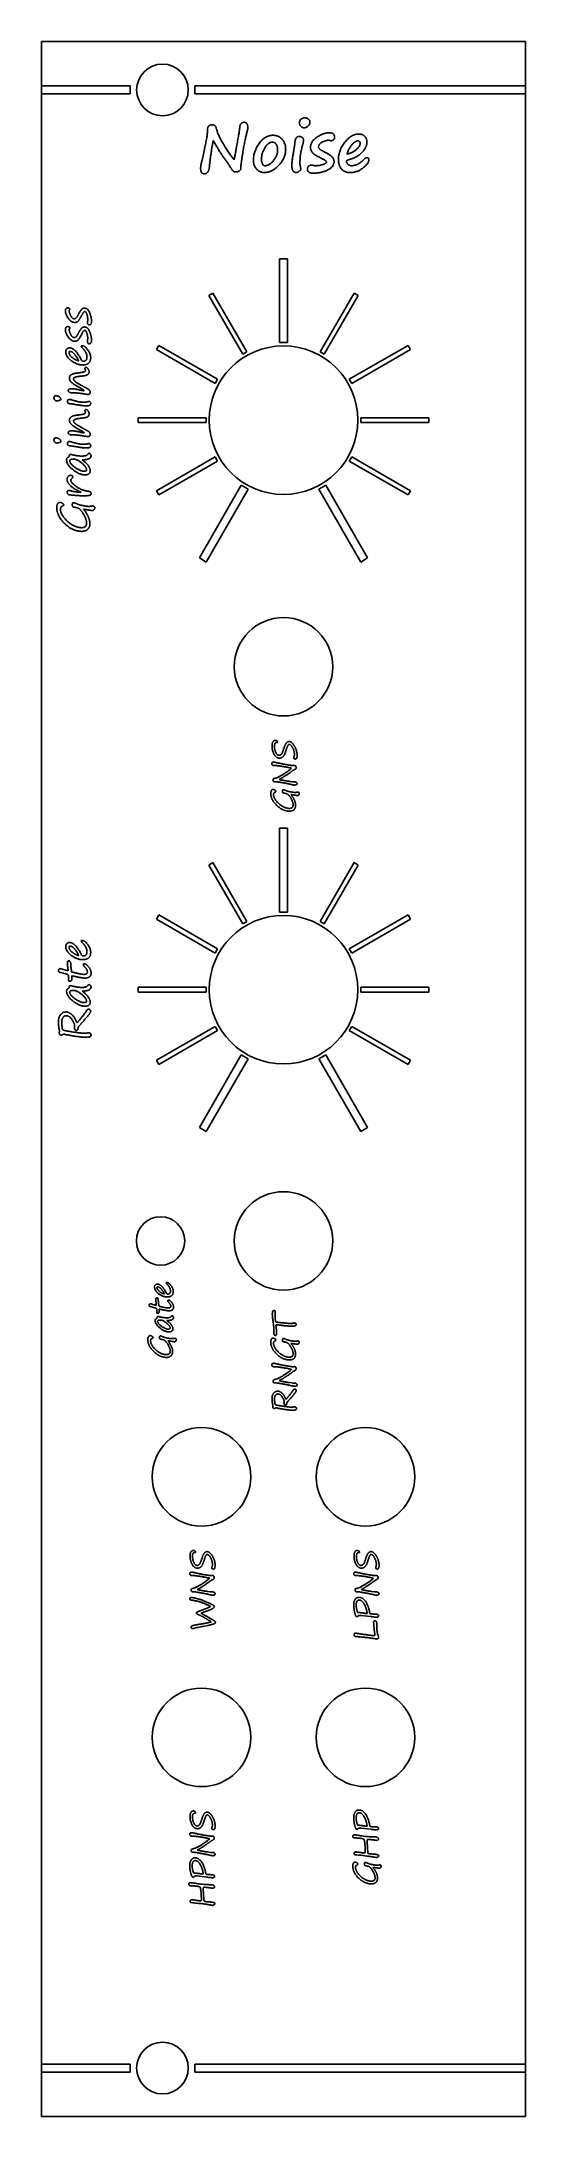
# Model space of a CAD drawing. Extents: x 261 to 321, y 70 to 327.
import ezdxf

# ---------------------------------------------------------------- set-up
doc = ezdxf.new("R2010")
doc.units = 0
doc.header["$LTSCALE"] = 2
doc.layers.get('0').update_dxf_attribs({"linetype": 'CONTINUOUS'})

msp = doc.modelspace()

# ---------------------------------------------------------------- linework, layer by layer
at = {"color": 7, "linetype": 'CONTINUOUS'}
for p, q in [((321.25, 326.7), (261.25, 326.7)), ((261.25, 326.7), (261.25, 321.2)), ((321.25, 321.2), (321.25, 326.7)), ((261.25, 321.2), (261.25, 320.2)), ((272.25, 321.2), (261.25, 321.2)), ((261.25, 320.2), (272.25, 320.2)), ((261.25, 320.2), (261.25, 76.2)), ((272.25, 320.2), (272.25, 321.2)), ((321.25, 321.2), (280.25, 321.2)), ((280.25, 321.2), (280.25, 320.2)), ((280.25, 320.2), (321.25, 320.2)), ((321.25, 320.2), (321.25, 321.2)), ((321.25, 76.2), (321.25, 320.2)), ((289.33, 314.03), (289.33, 314.03)), ((293.61, 313.84), (293.58, 313.75)), ((281.14, 311.95), (281.15, 311.97)), ((281.15, 311.97), (281.46, 313.36)), ((282.16, 312.06), (282.11, 311.7)), ((285.98, 311.35), (285.98, 311.21)), ((291.45, 312.73), (291.45, 312.73)), ((292.55, 313.37), (292.55, 313.37)), ((290.75, 289.4), (290.75, 299.8)), ((290.75, 299.8), (291.75, 299.8)), ((291.75, 299.8), (291.75, 289.4)), ((282.51, 295.54), (281.99, 295.24)), ((281.99, 295.24), (286.19, 287.96)), ((286.71, 288.26), (282.51, 295.54)), ((299.99, 295.54), (295.79, 288.26)), ((296.31, 287.96), (300.51, 295.24)), ((300.51, 295.24), (299.99, 295.54)), ((275.81, 289.06), (275.51, 288.54)), ((275.51, 288.54), (282.79, 284.34)), ((283.09, 284.86), (275.81, 289.06)), ((286.19, 287.96), (286.71, 288.26)), ((290.75, 289.4), (291.75, 289.4)), ((295.79, 288.26), (296.31, 287.96)), ((306.69, 289.06), (299.41, 284.86)), ((299.71, 284.34), (306.99, 288.54)), ((306.99, 288.54), (306.69, 289.06)), ((282.79, 284.34), (283.09, 284.86)), ((299.41, 284.86), (299.71, 284.34)), ((273.25, 280.1), (273.25, 279.5)), ((281.65, 280.1), (273.25, 280.1)), ((273.25, 279.5), (281.65, 279.5)), ((281.65, 279.5), (281.65, 280.1)), ((309.25, 280.1), (300.85, 280.1)), ((300.85, 280.1), (300.85, 279.5)), ((300.85, 279.5), (309.25, 279.5)), ((309.25, 279.5), (309.25, 280.1)), ((282.79, 275.26), (275.51, 271.06)), ((283.09, 274.74), (282.79, 275.26)), ((299.71, 275.26), (299.41, 274.74)), ((306.99, 271.06), (299.71, 275.26)), ((275.81, 270.54), (283.09, 274.74)), ((299.41, 274.74), (306.69, 270.54)), ((266.01, 270.87), (266.11, 270.87)), ((266.11, 270.87), (266.19, 270.87)), ((275.51, 271.06), (275.81, 270.54)), ((280.82, 262.73), (286.02, 271.74)), ((286.88, 271.24), (281.68, 262.23)), ((286.88, 271.24), (286.02, 271.74)), ((296.48, 271.74), (295.62, 271.24)), ((300.82, 262.23), (295.62, 271.24)), ((296.48, 271.74), (301.68, 262.73)), ((306.69, 270.54), (306.99, 271.06)), ((281.68, 262.23), (280.82, 262.73)), ((301.68, 262.73), (300.82, 262.23)), ((290.28, 235.02), (290.17, 235.02)), ((292, 235.06), (292.34, 235.01)), ((290.75, 218.86), (290.75, 229.26)), ((290.75, 229.26), (291.75, 229.26)), ((291.75, 229.26), (291.75, 218.86)), ((282.51, 225), (281.99, 224.7)), ((281.99, 224.7), (286.19, 217.42)), ((286.71, 217.72), (282.51, 225)), ((299.99, 225), (295.79, 217.72)), ((296.31, 217.42), (300.51, 224.7)), ((300.51, 224.7), (299.99, 225)), ((275.81, 218.52), (275.51, 218)), ((283.09, 214.32), (275.81, 218.52)), ((290.75, 218.86), (291.75, 218.86)), ((306.69, 218.52), (299.41, 214.32)), ((306.99, 218), (306.69, 218.52)), ((275.51, 218), (282.79, 213.8)), ((286.19, 217.42), (286.71, 217.72)), ((295.79, 217.72), (296.31, 217.42)), ((299.71, 213.8), (306.99, 218)), ((282.79, 213.8), (283.09, 214.32)), ((299.41, 214.32), (299.71, 213.8)), ((263.99, 211.76), (264.57, 211.59)), ((264.62, 210.45), (264.62, 211)), ((265, 210.89), (265.02, 210.63)), ((273.25, 209.56), (273.25, 208.96)), ((281.65, 209.56), (273.25, 209.56)), ((273.25, 208.96), (281.65, 208.96)), ((281.65, 208.96), (281.65, 209.56)), ((300.85, 209.56), (300.85, 208.96)), ((309.25, 209.56), (300.85, 209.56)), ((300.85, 208.96), (309.25, 208.96)), ((309.25, 208.96), (309.25, 209.56)), ((263.46, 203.91), (263.48, 204.13)), ((282.79, 204.72), (275.51, 200.52)), ((275.81, 200), (283.09, 204.2)), ((283.09, 204.2), (282.79, 204.72)), ((299.71, 204.72), (299.41, 204.2)), ((299.41, 204.2), (306.69, 200)), ((306.99, 200.52), (299.71, 204.72)), ((275.51, 200.52), (275.81, 200)), ((280.82, 192.19), (286.02, 201.2)), ((286.88, 200.7), (281.68, 191.69)), ((286.88, 200.7), (286.02, 201.2)), ((296.48, 201.2), (295.62, 200.7)), ((300.82, 191.69), (295.62, 200.7)), ((296.48, 201.2), (301.68, 192.19)), ((306.69, 200), (306.99, 200.52)), ((281.68, 191.69), (280.82, 192.19)), ((301.68, 192.19), (300.82, 191.69)), ((275.06, 170.29), (275.5, 170.16)), ((275.54, 169.31), (275.54, 169.72)), ((275.82, 169.64), (275.84, 169.44)), ((290.28, 160.56), (290.17, 160.56)), ((292, 160.6), (292.34, 160.55)), ((289.91, 157.59), (289.92, 157.76)), ((280.12, 134.69), (280.01, 134.69)), ((281.84, 134.73), (282.18, 134.68)), ((300.44, 134.69), (300.33, 134.69)), ((302.16, 134.73), (302.5, 134.68)), ((302.06, 131.62), (300.88, 131.76)), ((302.06, 105.27), (300.88, 105.41)), ((280.12, 102.42), (280.01, 102.42)), ((281.84, 102.46), (282.18, 102.41)), ((281.74, 99.35), (280.56, 99.49)), ((272.25, 76.2), (261.25, 76.2)), ((261.25, 76.2), (261.25, 75.2)), ((261.25, 75.2), (272.25, 75.2)), ((261.25, 75.2), (261.25, 69.7)), ((272.25, 75.2), (272.25, 76.2)), ((321.25, 76.2), (280.25, 76.2)), ((280.25, 76.2), (280.25, 75.2)), ((280.25, 75.2), (321.25, 75.2)), ((321.25, 75.2), (321.25, 76.2)), ((321.25, 69.7), (321.25, 75.2)), ((261.25, 69.7), (321.25, 69.7))]:
    msp.add_line(p, q, dxfattribs=at)
for centre, radius in [((276.25, 320.7), 3.2), ((291.25, 279.8), 9.2), ((291.25, 249.26), 6.1), ((291.25, 209.26), 9.2), ((291.25, 178.14), 6.1), ((276.01, 178.14), 3), ((281.09, 148.93), 6.1), ((301.41, 148.93), 6.1), ((281.09, 116.66), 6.1), ((301.41, 116.66), 6.1), ((276.25, 75.7), 3.2)]:
    msp.add_circle(centre, radius, dxfattribs=at)
for points, knots in [([(281.83, 315.65), (281.83, 315.69), (281.83, 315.78), (281.84, 315.9), (281.86, 315.99), (281.87, 316.07), (281.9, 316.13), (281.94, 316.18), (281.99, 316.24), (282.06, 316.29), (282.14, 316.34), (282.22, 316.37), (282.31, 316.39), (282.38, 316.39), (282.41, 316.39)], [0, 0, 0, 0, 0.131603, 0.2414, 0.328404, 0.392978, 0.449835, 0.510824, 0.581114, 0.660646, 0.744763, 0.82763, 0.912569, 1, 1, 1, 1]), ([(282.41, 316.39), (282.43, 316.39), (282.48, 316.39), (282.55, 316.37), (282.62, 316.35), (282.69, 316.32), (282.74, 316.28), (282.78, 316.25), (282.81, 316.2), (282.85, 316.14), (282.88, 316.07), (282.91, 315.98), (282.94, 315.89), (282.96, 315.83), (282.97, 315.79)], [0, 0, 0, 0, 0.072148, 0.151346, 0.237305, 0.333903, 0.386748, 0.445193, 0.51368, 0.589546, 0.676, 0.772248, 0.881385, 1, 1, 1, 1]), ([(285.83, 316.1), (285.83, 316.13), (285.83, 316.18), (285.85, 316.26), (285.87, 316.33), (285.89, 316.4), (285.92, 316.45), (285.95, 316.5), (285.99, 316.54), (286.05, 316.59), (286.13, 316.63), (286.23, 316.67), (286.33, 316.7), (286.39, 316.7), (286.42, 316.7)], [0, 0, 0, 0, 0.089712, 0.173956, 0.250923, 0.322246, 0.388691, 0.450166, 0.510731, 0.570161, 0.685727, 0.794211, 0.897737, 1, 1, 1, 1]), ([(286.42, 316.7), (286.45, 316.7), (286.51, 316.69), (286.58, 316.66), (286.65, 316.59), (286.71, 316.51), (286.76, 316.42), (286.8, 316.3), (286.82, 316.18), (286.83, 316.1), (286.83, 316.05)], [0, 0, 0, 0, 0.095956, 0.193746, 0.30071, 0.422624, 0.55572, 0.693912, 0.841643, 1, 1, 1, 1]), ([(293.21, 316.6), (293.21, 316.65), (293.22, 316.73), (293.25, 316.86), (293.31, 316.97), (293.39, 317.07), (293.5, 317.14), (293.62, 317.2), (293.76, 317.23), (293.87, 317.24), (293.92, 317.24)], [0, 0, 0, 0, 0.126587, 0.243542, 0.357362, 0.472232, 0.590962, 0.714805, 0.850135, 1, 1, 1, 1]), ([(293.82, 316.01), (293.78, 316.01), (293.71, 316.01), (293.59, 316.05), (293.49, 316.12), (293.39, 316.2), (293.32, 316.3), (293.26, 316.4), (293.22, 316.5), (293.21, 316.57), (293.21, 316.6)], [0, 0, 0, 0, 0.126073, 0.250363, 0.37963, 0.51878, 0.656687, 0.77953, 0.893199, 1, 1, 1, 1]), ([(294.52, 316.71), (294.52, 316.67), (294.51, 316.57), (294.46, 316.44), (294.38, 316.32), (294.27, 316.22), (294.15, 316.13), (294.03, 316.06), (293.93, 316.02), (293.86, 316.01), (293.82, 316.01)], [0, 0, 0, 0, 0.127579, 0.254655, 0.388734, 0.535461, 0.678805, 0.8029, 0.908315, 1, 1, 1, 1]), ([(293.92, 317.24), (293.96, 317.24), (294.05, 317.23), (294.16, 317.2), (294.27, 317.15), (294.36, 317.09), (294.43, 317), (294.48, 316.91), (294.51, 316.81), (294.52, 316.75), (294.52, 316.71)], [0, 0, 0, 0, 0.143806, 0.277673, 0.404123, 0.530487, 0.653168, 0.769636, 0.883023, 1, 1, 1, 1]), ([(281.46, 313.36), (281.48, 313.49), (281.54, 313.74), (281.61, 314.1), (281.67, 314.44), (281.73, 314.74), (281.77, 315.01), (281.8, 315.25), (281.82, 315.46), (281.82, 315.59), (281.83, 315.65)], [0, 0, 0, 0, 0.173496, 0.333481, 0.479367, 0.611182, 0.728969, 0.832785, 0.92328, 1, 1, 1, 1]), ([(282.54, 314.44), (282.53, 314.42), (282.52, 314.37), (282.5, 314.29), (282.49, 314.2), (282.47, 314.1), (282.45, 313.99), (282.43, 313.87), (282.4, 313.73), (282.38, 313.59), (282.36, 313.44), (282.33, 313.27), (282.31, 313.1), (282.28, 312.91), (282.25, 312.71), (282.22, 312.51), (282.19, 312.29), (282.17, 312.14), (282.16, 312.06)], [0, 0, 0, 0, 0.029191, 0.062877, 0.101066, 0.143761, 0.190878, 0.242101, 0.298247, 0.358416, 0.423101, 0.49223, 0.56595, 0.643622, 0.726308, 0.813019, 0.90425, 1, 1, 1, 1]), ([(284.41, 311.56), (284.33, 311.66), (284.16, 311.88), (283.92, 312.2), (283.69, 312.54), (283.45, 312.9), (283.22, 313.27), (282.99, 313.65), (282.76, 314.04), (282.61, 314.31), (282.54, 314.44)], [0, 0, 0, 0, 0.115352, 0.233569, 0.354307, 0.477834, 0.604103, 0.733266, 0.8652, 1, 1, 1, 1]), ([(282.97, 315.79), (282.99, 315.73), (283.02, 315.6), (283.09, 315.4), (283.17, 315.19), (283.28, 314.96), (283.39, 314.72), (283.53, 314.46), (283.68, 314.19), (283.85, 313.91), (284.02, 313.63), (284.2, 313.36), (284.36, 313.1), (284.52, 312.86), (284.68, 312.63), (284.84, 312.42), (284.98, 312.22), (285.08, 312.09), (285.13, 312.03)], [0, 0, 0, 0, 0.0438, 0.091822, 0.144637, 0.201751, 0.263628, 0.330323, 0.40177, 0.478009, 0.55496, 0.628667, 0.698614, 0.765726, 0.829104, 0.889527, 0.946411, 1, 1, 1, 1]), ([(285.13, 312.03), (285.15, 312.09), (285.17, 312.22), (285.21, 312.41), (285.25, 312.62), (285.3, 312.84), (285.34, 313.07), (285.38, 313.32), (285.42, 313.58), (285.45, 313.76), (285.47, 313.85)], [0, 0, 0, 0, 0.100303, 0.207868, 0.322315, 0.443389, 0.57213, 0.707497, 0.850437, 1, 1, 1, 1]), ([(285.47, 313.85), (285.49, 313.98), (285.53, 314.23), (285.59, 314.58), (285.65, 314.92), (285.69, 315.13), (285.71, 315.23)], [0, 0, 0, 0, 0.2787345, 0.5376219, 0.7786502, 1, 1, 1, 1]), ([(285.71, 315.23), (285.73, 315.31), (285.76, 315.46), (285.79, 315.69), (285.81, 315.9), (285.82, 316.03), (285.83, 316.1)], [0, 0, 0, 0, 0.274932, 0.53339, 0.775419, 1, 1, 1, 1]), ([(286.71, 315.43), (286.69, 315.35), (286.65, 315.18), (286.58, 314.93), (286.52, 314.65), (286.46, 314.36), (286.4, 314.05), (286.34, 313.72), (286.28, 313.38), (286.23, 313.09), (286.19, 312.85), (286.16, 312.68), (286.14, 312.52), (286.12, 312.37), (286.09, 312.23), (286.08, 312.1), (286.06, 311.98), (286.04, 311.87), (286.03, 311.77), (286.02, 311.68), (286, 311.6), (286, 311.53), (285.99, 311.47), (285.98, 311.42), (285.98, 311.38), (285.98, 311.36), (285.98, 311.35)], [0, 0, 0, 0, 0.0601133, 0.1241589, 0.1921512, 0.2637586, 0.3399051, 0.4197474, 0.5035262, 0.5913003, 0.6349977, 0.6763622, 0.7150619, 0.75167, 0.7856584, 0.8172699, 0.8462613, 0.8731635, 0.8974451, 0.9193526, 0.938926, 0.9558411, 0.9703902, 0.9828941, 0.9924664, 1, 1, 1, 1]), ([(286.83, 316.05), (286.83, 316.01), (286.82, 315.92), (286.8, 315.78), (286.76, 315.61), (286.73, 315.49), (286.71, 315.43)], [0, 0, 0, 0, 0.19155, 0.421274, 0.690488, 1, 1, 1, 1]), ([(287.52, 312), (287.52, 312.08), (287.53, 312.26), (287.56, 312.52), (287.62, 312.78), (287.7, 313.04), (287.8, 313.3), (287.92, 313.56), (288.07, 313.81), (288.23, 314.07), (288.41, 314.3), (288.6, 314.51), (288.8, 314.69), (289.02, 314.83), (289.24, 314.95), (289.47, 315.03), (289.72, 315.08), (289.88, 315.08), (289.97, 315.08)], [0, 0, 0, 0, 0.060738, 0.121647, 0.183456, 0.245983, 0.310139, 0.376133, 0.444328, 0.514898, 0.584607, 0.650192, 0.712152, 0.771295, 0.828687, 0.885206, 0.941984, 1, 1, 1, 1]), ([(289.33, 314.03), (289.31, 314.01), (289.26, 313.96), (289.19, 313.88), (289.12, 313.8), (289.05, 313.7), (288.98, 313.59), (288.92, 313.48), (288.85, 313.35), (288.76, 313.17), (288.66, 312.94), (288.58, 312.66), (288.53, 312.38), (288.52, 312.19), (288.52, 312.1)], [0, 0, 0, 0, 0.045595, 0.093647, 0.145923, 0.200675, 0.259933, 0.322247, 0.388474, 0.458682, 0.599672, 0.735919, 0.868566, 1, 1, 1, 1]), ([(289.86, 314.24), (289.82, 314.24), (289.72, 314.23), (289.58, 314.19), (289.45, 314.12), (289.37, 314.06), (289.33, 314.03)], [0, 0, 0, 0, 0.24709, 0.489913, 0.738659, 1, 1, 1, 1]), ([(290.52, 313.27), (290.52, 313.34), (290.51, 313.47), (290.48, 313.65), (290.43, 313.82), (290.36, 313.94), (290.3, 314.03), (290.25, 314.08), (290.2, 314.13), (290.14, 314.17), (290.08, 314.2), (290.01, 314.22), (289.94, 314.23), (289.89, 314.24), (289.86, 314.24)], [0, 0, 0, 0, 0.154811, 0.296867, 0.429557, 0.555086, 0.615095, 0.671796, 0.726591, 0.779674, 0.833597, 0.886848, 0.941912, 1, 1, 1, 1]), ([(289.97, 315.08), (290.02, 315.08), (290.13, 315.08), (290.29, 315.05), (290.45, 315.02), (290.59, 314.96), (290.73, 314.88), (290.86, 314.8), (290.98, 314.69), (291.09, 314.57), (291.19, 314.44), (291.28, 314.3), (291.35, 314.16), (291.42, 314.01), (291.46, 313.85), (291.5, 313.68), (291.51, 313.51), (291.52, 313.4), (291.52, 313.34)], [0, 0, 0, 0, 0.06504, 0.127459, 0.187912, 0.247286, 0.306853, 0.366148, 0.427214, 0.490467, 0.554232, 0.616598, 0.678616, 0.740813, 0.803784, 0.867303, 0.93268, 1, 1, 1, 1]), ([(292.55, 313.37), (292.56, 313.42), (292.58, 313.54), (292.6, 313.69), (292.62, 313.83), (292.64, 313.94), (292.65, 314.04), (292.67, 314.12), (292.67, 314.17), (292.67, 314.21), (292.67, 314.22)], [0, 0, 0, 0, 0.207783, 0.391714, 0.551125, 0.68805, 0.802083, 0.890862, 0.956665, 1, 1, 1, 1]), ([(292.67, 314.22), (292.67, 314.27), (292.68, 314.36), (292.7, 314.49), (292.74, 314.62), (292.8, 314.72), (292.87, 314.82), (292.96, 314.88), (293.06, 314.92), (293.13, 314.93), (293.17, 314.93)], [0, 0, 0, 0, 0.150374, 0.290308, 0.421351, 0.547901, 0.667065, 0.77699, 0.885044, 1, 1, 1, 1]), ([(293.17, 314.93), (293.21, 314.93), (293.3, 314.93), (293.41, 314.9), (293.51, 314.86), (293.6, 314.8), (293.66, 314.74), (293.71, 314.66), (293.74, 314.59), (293.75, 314.53), (293.75, 314.51)], [0, 0, 0, 0, 0.163386, 0.309948, 0.44396, 0.572095, 0.691655, 0.799265, 0.899633, 1, 1, 1, 1]), ([(293.58, 313.75), (293.57, 313.68), (293.53, 313.56), (293.49, 313.38), (293.45, 313.2), (293.41, 313.04), (293.39, 312.88), (293.36, 312.74), (293.34, 312.6), (293.33, 312.43), (293.31, 312.24), (293.3, 312.03), (293.29, 311.84), (293.29, 311.72), (293.29, 311.66)], [0, 0, 0, 0, 0.0937, 0.182834, 0.267563, 0.34735, 0.422112, 0.492551, 0.558629, 0.619916, 0.731917, 0.832391, 0.921934, 1, 1, 1, 1]), ([(293.75, 314.51), (293.75, 314.49), (293.75, 314.46), (293.74, 314.4), (293.73, 314.33), (293.72, 314.25), (293.69, 314.17), (293.67, 314.07), (293.64, 313.95), (293.62, 313.88), (293.61, 313.84)], [0, 0, 0, 0, 0.06659, 0.1493015, 0.2505719, 0.3662405, 0.4991097, 0.6485125, 0.8165893, 1, 1, 1, 1]), ([(294.6, 313.59), (294.6, 313.65), (294.6, 313.77), (294.64, 313.94), (294.71, 314.11), (294.8, 314.27), (294.91, 314.43), (295.05, 314.58), (295.22, 314.72), (295.4, 314.85), (295.6, 314.98), (295.79, 315.09), (295.99, 315.18), (296.18, 315.26), (296.37, 315.32), (296.55, 315.36), (296.73, 315.39), (296.85, 315.39), (296.91, 315.39)], [0, 0, 0, 0, 0.055962, 0.111244, 0.16688, 0.224629, 0.284541, 0.34862, 0.41708, 0.4905, 0.564921, 0.635533, 0.702861, 0.767173, 0.8285, 0.887712, 0.94448, 1, 1, 1, 1]), ([(295.9, 312.26), (295.83, 312.29), (295.7, 312.35), (295.52, 312.45), (295.36, 312.54), (295.22, 312.63), (295.09, 312.71), (294.99, 312.8), (294.9, 312.87), (294.81, 312.97), (294.72, 313.1), (294.65, 313.26), (294.6, 313.42), (294.6, 313.53), (294.6, 313.59)], [0, 0, 0, 0, 0.113124, 0.216997, 0.311197, 0.396611, 0.473023, 0.540328, 0.599451, 0.650375, 0.741665, 0.829193, 0.914354, 1, 1, 1, 1]), ([(296.84, 314.47), (296.77, 314.47), (296.64, 314.46), (296.45, 314.41), (296.24, 314.33), (296.07, 314.25), (295.93, 314.17), (295.84, 314.1), (295.77, 314.04), (295.71, 313.97), (295.66, 313.9), (295.62, 313.82), (295.6, 313.74), (295.6, 313.69), (295.6, 313.66)], [0, 0, 0, 0, 0.1173027, 0.2433553, 0.3807875, 0.5305339, 0.6052893, 0.6743748, 0.7374439, 0.7951248, 0.8495069, 0.9008109, 0.9500213, 1, 1, 1, 1]), ([(295.6, 313.66), (295.6, 313.64), (295.6, 313.58), (295.63, 313.51), (295.68, 313.43), (295.74, 313.37), (295.79, 313.32), (295.85, 313.28), (295.91, 313.24), (295.99, 313.19), (296.07, 313.15), (296.16, 313.1), (296.27, 313.05), (296.34, 313.01), (296.38, 312.99)], [0, 0, 0, 0, 0.072956, 0.1491, 0.230696, 0.323767, 0.37669, 0.43952, 0.509347, 0.589779, 0.678627, 0.776792, 0.883904, 1, 1, 1, 1]), ([(297.01, 314.43), (296.98, 314.44), (296.92, 314.46), (296.86, 314.47), (296.84, 314.47)], [0, 0, 0, 0, 0.582893, 1, 1, 1, 1]), ([(296.91, 315.39), (296.96, 315.39), (297.06, 315.39), (297.21, 315.36), (297.33, 315.32), (297.43, 315.25), (297.5, 315.16), (297.56, 315.06), (297.59, 314.93), (297.59, 314.85), (297.6, 314.8)], [0, 0, 0, 0, 0.155371, 0.292245, 0.414981, 0.526695, 0.635695, 0.745449, 0.865336, 1, 1, 1, 1]), ([(297.17, 314.39), (297.16, 314.39), (297.14, 314.39), (297.11, 314.4), (297.06, 314.41), (297.03, 314.42), (297.01, 314.43)], [0, 0, 0, 0, 0.161028, 0.38404, 0.663423, 1, 1, 1, 1]), ([(297.6, 314.8), (297.59, 314.77), (297.59, 314.72), (297.56, 314.65), (297.51, 314.58), (297.44, 314.52), (297.37, 314.46), (297.3, 314.42), (297.23, 314.4), (297.19, 314.39), (297.17, 314.39)], [0, 0, 0, 0, 0.122124, 0.245199, 0.378146, 0.526816, 0.673409, 0.799761, 0.908153, 1, 1, 1, 1]), ([(298.06, 312.11), (298.06, 312.2), (298.06, 312.39), (298.11, 312.67), (298.17, 312.94), (298.26, 313.21), (298.37, 313.48), (298.51, 313.74), (298.67, 314), (298.86, 314.24), (299.06, 314.47), (299.27, 314.68), (299.48, 314.85), (299.69, 314.99), (299.91, 315.1), (300.13, 315.18), (300.36, 315.23), (300.51, 315.23), (300.59, 315.24)], [0, 0, 0, 0, 0.064451, 0.128353, 0.192432, 0.257074, 0.322629, 0.389682, 0.459077, 0.530704, 0.601204, 0.667278, 0.729031, 0.787398, 0.842542, 0.896014, 0.948089, 1, 1, 1, 1]), ([(300.48, 314.39), (300.45, 314.39), (300.39, 314.39), (300.3, 314.36), (300.2, 314.32), (300.1, 314.26), (300.01, 314.19), (299.9, 314.1), (299.8, 313.99), (299.7, 313.87), (299.59, 313.74), (299.5, 313.61), (299.42, 313.47), (299.34, 313.33), (299.27, 313.2), (299.22, 313.05), (299.17, 312.91), (299.14, 312.81), (299.13, 312.76)], [0, 0, 0, 0, 0.040156, 0.083134, 0.129101, 0.179693, 0.23523, 0.296113, 0.362586, 0.435718, 0.510725, 0.584015, 0.655367, 0.726206, 0.795793, 0.86391, 0.932244, 1, 1, 1, 1]), ([(299.13, 312.76), (299.18, 312.77), (299.29, 312.8), (299.44, 312.84), (299.59, 312.9), (299.73, 312.96), (299.87, 313.04), (300.01, 313.12), (300.14, 313.21), (300.26, 313.31), (300.37, 313.41), (300.47, 313.51), (300.56, 313.61), (300.63, 313.71), (300.68, 313.8), (300.72, 313.9), (300.75, 313.99), (300.75, 314.05), (300.75, 314.07)], [0, 0, 0, 0, 0.073986, 0.146319, 0.218486, 0.289567, 0.361081, 0.43286, 0.504474, 0.577079, 0.647001, 0.711826, 0.770655, 0.824254, 0.87339, 0.918889, 0.960577, 1, 1, 1, 1]), ([(301.6, 314.26), (301.59, 314.2), (301.59, 314.08), (301.56, 313.9), (301.5, 313.73), (301.43, 313.56), (301.33, 313.39), (301.21, 313.22), (301.08, 313.06), (300.92, 312.9), (300.74, 312.74), (300.56, 312.6), (300.36, 312.47), (300.14, 312.35), (299.92, 312.25), (299.68, 312.15), (299.44, 312.07), (299.27, 312.03), (299.18, 312.01)], [0, 0, 0, 0, 0.050053, 0.100453, 0.151302, 0.203962, 0.259058, 0.316386, 0.377176, 0.441345, 0.507559, 0.574036, 0.641342, 0.709509, 0.779296, 0.850865, 0.924163, 1, 1, 1, 1]), ([(300.75, 314.07), (300.75, 314.1), (300.75, 314.14), (300.73, 314.2), (300.71, 314.25), (300.68, 314.3), (300.64, 314.34), (300.59, 314.37), (300.54, 314.39), (300.5, 314.39), (300.48, 314.39)], [0, 0, 0, 0, 0.140491, 0.271382, 0.398119, 0.524802, 0.645888, 0.7625, 0.877367, 1, 1, 1, 1]), ([(300.59, 315.24), (300.62, 315.24), (300.7, 315.23), (300.8, 315.22), (300.9, 315.2), (301, 315.17), (301.09, 315.13), (301.17, 315.08), (301.25, 315.02), (301.32, 314.95), (301.38, 314.87), (301.44, 314.8), (301.49, 314.72), (301.53, 314.63), (301.56, 314.54), (301.58, 314.45), (301.59, 314.35), (301.6, 314.29), (301.6, 314.26)], [0, 0, 0, 0, 0.070278, 0.13796, 0.202942, 0.266414, 0.328887, 0.390141, 0.451655, 0.514814, 0.577562, 0.638161, 0.698369, 0.757109, 0.816968, 0.876574, 0.937345, 1, 1, 1, 1]), ([(280.98, 311), (280.98, 311.03), (280.98, 311.09), (280.99, 311.19), (281, 311.29), (281.02, 311.41), (281.04, 311.53), (281.07, 311.66), (281.1, 311.8), (281.13, 311.9), (281.14, 311.95)], [0, 0, 0, 0, 0.090213, 0.189444, 0.299277, 0.419737, 0.549687, 0.689213, 0.839605, 1, 1, 1, 1]), ([(281.48, 310.31), (281.44, 310.32), (281.36, 310.32), (281.25, 310.35), (281.16, 310.39), (281.1, 310.44), (281.07, 310.49), (281.04, 310.54), (281.03, 310.6), (281.01, 310.66), (281, 310.74), (280.99, 310.82), (280.98, 310.91), (280.98, 310.97), (280.98, 311)], [0, 0, 0, 0, 0.126883, 0.236252, 0.333864, 0.424382, 0.471204, 0.525126, 0.584989, 0.652251, 0.726782, 0.809337, 0.899895, 1, 1, 1, 1]), ([(282.06, 311.14), (282.06, 311.1), (282.05, 311.03), (282.04, 310.94), (282.01, 310.85), (281.99, 310.76), (281.96, 310.69), (281.93, 310.62), (281.89, 310.56), (281.83, 310.49), (281.75, 310.42), (281.66, 310.36), (281.57, 310.32), (281.51, 310.32), (281.48, 310.31)], [0, 0, 0, 0, 0.096809, 0.18652, 0.270773, 0.349479, 0.423737, 0.492331, 0.557966, 0.620115, 0.734124, 0.832879, 0.920361, 1, 1, 1, 1]), ([(282.11, 311.7), (282.11, 311.66), (282.1, 311.58), (282.08, 311.45), (282.07, 311.3), (282.06, 311.2), (282.06, 311.14)], [0, 0, 0, 0, 0.192791, 0.423577, 0.692739, 1, 1, 1, 1]), ([(284.7, 311.1), (284.67, 311.15), (284.61, 311.25), (284.53, 311.37), (284.47, 311.48), (284.43, 311.53), (284.41, 311.56)], [0, 0, 0, 0, 0.331108, 0.607975, 0.83187, 1, 1, 1, 1]), ([(285.33, 310.55), (285.31, 310.55), (285.27, 310.55), (285.21, 310.55), (285.16, 310.56), (285.12, 310.57), (285.08, 310.6), (285.03, 310.63), (284.99, 310.68), (284.93, 310.74), (284.88, 310.81), (284.82, 310.9), (284.76, 311), (284.72, 311.06), (284.7, 311.1)], [0, 0, 0, 0, 0.077452, 0.144544, 0.200078, 0.244841, 0.291554, 0.352447, 0.427976, 0.518788, 0.623478, 0.737564, 0.863524, 1, 1, 1, 1]), ([(285.98, 311.21), (285.98, 311.17), (285.98, 311.1), (285.97, 311.01), (285.96, 310.93), (285.94, 310.86), (285.91, 310.8), (285.87, 310.75), (285.81, 310.69), (285.74, 310.64), (285.66, 310.6), (285.56, 310.57), (285.45, 310.55), (285.37, 310.55), (285.33, 310.55)], [0, 0, 0, 0, 0.10284, 0.191382, 0.267261, 0.329895, 0.387371, 0.451082, 0.523032, 0.603969, 0.691938, 0.785946, 0.888104, 1, 1, 1, 1]), ([(288.9, 310.47), (288.85, 310.47), (288.75, 310.47), (288.61, 310.49), (288.48, 310.53), (288.35, 310.58), (288.23, 310.64), (288.11, 310.71), (288.01, 310.81), (287.91, 310.91), (287.82, 311.02), (287.74, 311.14), (287.67, 311.27), (287.61, 311.4), (287.57, 311.54), (287.54, 311.69), (287.52, 311.84), (287.52, 311.94), (287.52, 312)], [0, 0, 0, 0, 0.063838, 0.125628, 0.185587, 0.244799, 0.303466, 0.363042, 0.423869, 0.486698, 0.550281, 0.6129, 0.674849, 0.737163, 0.800487, 0.865169, 0.931486, 1, 1, 1, 1]), ([(288.52, 312.1), (288.52, 312.04), (288.52, 311.94), (288.55, 311.79), (288.58, 311.66), (288.64, 311.54), (288.7, 311.44), (288.78, 311.37), (288.87, 311.32), (288.93, 311.32), (288.96, 311.31)], [0, 0, 0, 0, 0.164364, 0.315745, 0.456254, 0.586915, 0.704998, 0.808262, 0.904012, 1, 1, 1, 1]), ([(291.45, 312.73), (291.43, 312.65), (291.38, 312.5), (291.29, 312.27), (291.18, 312.06), (291.06, 311.85), (290.92, 311.65), (290.77, 311.47), (290.6, 311.29), (290.42, 311.12), (290.23, 310.97), (290.04, 310.84), (289.85, 310.72), (289.66, 310.63), (289.47, 310.56), (289.28, 310.51), (289.09, 310.48), (288.96, 310.47), (288.9, 310.47)], [0, 0, 0, 0, 0.067598, 0.134494, 0.200597, 0.266414, 0.332334, 0.398743, 0.466031, 0.534516, 0.601697, 0.665689, 0.726449, 0.784698, 0.840592, 0.894539, 0.947553, 1, 1, 1, 1]), ([(288.96, 311.31), (289, 311.32), (289.09, 311.32), (289.21, 311.35), (289.34, 311.4), (289.47, 311.46), (289.6, 311.55), (289.73, 311.65), (289.86, 311.78), (289.99, 311.92), (290.11, 312.07), (290.22, 312.23), (290.31, 312.39), (290.39, 312.56), (290.45, 312.73), (290.49, 312.9), (290.51, 313.09), (290.52, 313.21), (290.52, 313.27)], [0, 0, 0, 0, 0.045781, 0.092981, 0.142617, 0.195536, 0.252441, 0.313967, 0.38012, 0.451284, 0.524025, 0.594822, 0.663693, 0.731139, 0.797706, 0.864567, 0.931686, 1, 1, 1, 1]), ([(291.52, 313.34), (291.52, 313.24), (291.51, 313.03), (291.47, 312.83), (291.45, 312.73)], [0, 0, 0, 0, 0.5016825, 1, 1, 1, 1]), ([(292.29, 311.28), (292.29, 311.34), (292.29, 311.46), (292.3, 311.65), (292.31, 311.84), (292.34, 312.05), (292.36, 312.26), (292.39, 312.48), (292.43, 312.72), (292.46, 312.87), (292.48, 312.96)], [0, 0, 0, 0, 0.1045764, 0.2149806, 0.3312425, 0.4527732, 0.5810609, 0.7147565, 0.8539191, 1, 1, 1, 1]), ([(292.83, 310.47), (292.78, 310.47), (292.7, 310.48), (292.59, 310.51), (292.49, 310.58), (292.42, 310.67), (292.36, 310.79), (292.32, 310.93), (292.29, 311.1), (292.29, 311.22), (292.29, 311.28)], [0, 0, 0, 0, 0.115219, 0.220136, 0.322152, 0.428215, 0.543903, 0.676137, 0.827398, 1, 1, 1, 1]), ([(292.48, 312.96), (292.49, 313.03), (292.51, 313.16), (292.54, 313.3), (292.55, 313.37)], [0, 0, 0, 0, 0.5148458, 1, 1, 1, 1]), ([(293.29, 311.66), (293.29, 311.62), (293.29, 311.52), (293.31, 311.37), (293.34, 311.19), (293.36, 311.07), (293.37, 311)], [0, 0, 0, 0, 0.2010718, 0.4338748, 0.7005506, 1, 1, 1, 1]), ([(293.37, 311), (293.38, 310.98), (293.38, 310.94), (293.39, 310.9), (293.39, 310.88)], [0, 0, 0, 0, 0.556706, 1, 1, 1, 1]), ([(294.21, 310.92), (294.21, 310.95), (294.22, 311.02), (294.25, 311.1), (294.3, 311.19), (294.36, 311.26), (294.44, 311.32), (294.53, 311.36), (294.62, 311.39), (294.68, 311.39), (294.71, 311.39)], [0, 0, 0, 0, 0.1247306, 0.2454612, 0.3682287, 0.4987878, 0.6305047, 0.7557212, 0.877006, 1, 1, 1, 1]), ([(294.71, 311.39), (294.72, 311.39), (294.76, 311.39), (294.81, 311.38), (294.88, 311.37), (294.92, 311.36), (294.95, 311.35)], [0, 0, 0, 0, 0.1787343, 0.4086971, 0.6800782, 1, 1, 1, 1]), ([(297.52, 311.79), (297.52, 311.74), (297.51, 311.64), (297.47, 311.5), (297.41, 311.36), (297.32, 311.23), (297.21, 311.11), (297.07, 311), (296.91, 310.89), (296.72, 310.79), (296.52, 310.69), (296.32, 310.61), (296.1, 310.55), (295.88, 310.49), (295.65, 310.45), (295.42, 310.41), (295.18, 310.39), (295.02, 310.39), (294.94, 310.39)], [0, 0, 0, 0, 0.046103, 0.091325, 0.137833, 0.186094, 0.237804, 0.293936, 0.354942, 0.421703, 0.491464, 0.561337, 0.63173, 0.70289, 0.774983, 0.84833, 0.923521, 1, 1, 1, 1]), ([(294.95, 311.35), (295, 311.34), (295.1, 311.32), (295.2, 311.32), (295.25, 311.31)], [0, 0, 0, 0, 0.526055, 1, 1, 1, 1]), ([(295.25, 311.31), (295.31, 311.32), (295.44, 311.32), (295.64, 311.34), (295.84, 311.38), (296.01, 311.42), (296.14, 311.46), (296.23, 311.5), (296.32, 311.53), (296.39, 311.57), (296.46, 311.6), (296.51, 311.64), (296.56, 311.68), (296.58, 311.72), (296.6, 311.73)], [0, 0, 0, 0, 0.133281, 0.271538, 0.412927, 0.560714, 0.633116, 0.700253, 0.761469, 0.818427, 0.870259, 0.917384, 0.960453, 1, 1, 1, 1]), ([(296.6, 311.73), (296.59, 311.75), (296.58, 311.79), (296.54, 311.85), (296.49, 311.91), (296.41, 311.98), (296.31, 312.04), (296.19, 312.11), (296.05, 312.19), (295.95, 312.23), (295.9, 312.26)], [0, 0, 0, 0, 0.063377, 0.139972, 0.231533, 0.343167, 0.475545, 0.628508, 0.803231, 1, 1, 1, 1]), ([(296.38, 312.99), (296.43, 312.97), (296.54, 312.91), (296.69, 312.83), (296.83, 312.75), (296.95, 312.68), (297.06, 312.6), (297.15, 312.53), (297.23, 312.46), (297.32, 312.37), (297.4, 312.25), (297.47, 312.11), (297.51, 311.95), (297.52, 311.84), (297.52, 311.79)], [0, 0, 0, 0, 0.105959, 0.204002, 0.293945, 0.375804, 0.450816, 0.517469, 0.577407, 0.630089, 0.726133, 0.81837, 0.908139, 1, 1, 1, 1]), ([(299.52, 310.47), (299.47, 310.47), (299.36, 310.47), (299.2, 310.49), (299.05, 310.53), (298.91, 310.57), (298.78, 310.64), (298.66, 310.71), (298.55, 310.8), (298.45, 310.9), (298.36, 311.01), (298.27, 311.14), (298.21, 311.27), (298.15, 311.42), (298.11, 311.58), (298.08, 311.74), (298.06, 311.92), (298.06, 312.04), (298.06, 312.11)], [0, 0, 0, 0, 0.06665, 0.130389, 0.191256, 0.249849, 0.307479, 0.364662, 0.421709, 0.479371, 0.538073, 0.597361, 0.657781, 0.720072, 0.785159, 0.853392, 0.924689, 1, 1, 1, 1]), ([(299.18, 312.01), (299.16, 312), (299.13, 311.99), (299.09, 311.96), (299.06, 311.92), (299.06, 311.88), (299.06, 311.86)], [0, 0, 0, 0, 0.27283, 0.507705, 0.743149, 1, 1, 1, 1]), ([(299.06, 311.86), (299.06, 311.83), (299.06, 311.77), (299.1, 311.67), (299.15, 311.58), (299.23, 311.49), (299.32, 311.41), (299.43, 311.36), (299.55, 311.32), (299.64, 311.32), (299.68, 311.31)], [0, 0, 0, 0, 0.105127, 0.212913, 0.328722, 0.454789, 0.585538, 0.716364, 0.851972, 1, 1, 1, 1]), ([(301.83, 312.05), (301.82, 312.01), (301.82, 311.93), (301.78, 311.82), (301.73, 311.7), (301.65, 311.58), (301.55, 311.45), (301.43, 311.32), (301.28, 311.19), (301.12, 311.05), (300.94, 310.91), (300.76, 310.79), (300.57, 310.69), (300.37, 310.61), (300.17, 310.55), (299.96, 310.5), (299.74, 310.47), (299.6, 310.47), (299.52, 310.47)], [0, 0, 0, 0, 0.035966, 0.075015, 0.118178, 0.166592, 0.220721, 0.280762, 0.347019, 0.420283, 0.495469, 0.56886, 0.640973, 0.712201, 0.783028, 0.854242, 0.926353, 1, 1, 1, 1]), ([(299.68, 311.31), (299.75, 311.32), (299.89, 311.32), (300.09, 311.36), (300.29, 311.43), (300.49, 311.52), (300.69, 311.64), (300.89, 311.79), (301.09, 311.96), (301.22, 312.09), (301.28, 312.15)], [0, 0, 0, 0, 0.108355, 0.2185664, 0.332199, 0.4509895, 0.5757939, 0.7084079, 0.8498383, 1, 1, 1, 1]), ([(301.28, 312.15), (301.31, 312.18), (301.36, 312.22), (301.43, 312.27), (301.51, 312.31), (301.56, 312.31), (301.58, 312.31)], [0, 0, 0, 0, 0.298598, 0.558332, 0.788957, 1, 1, 1, 1]), ([(301.58, 312.31), (301.6, 312.31), (301.64, 312.31), (301.69, 312.3), (301.73, 312.28), (301.77, 312.25), (301.8, 312.21), (301.81, 312.16), (301.83, 312.11), (301.83, 312.07), (301.83, 312.05)], [0, 0, 0, 0, 0.136223, 0.259008, 0.371555, 0.482303, 0.592255, 0.713117, 0.846454, 1, 1, 1, 1]), ([(293.39, 310.88), (293.38, 310.86), (293.38, 310.82), (293.34, 310.76), (293.28, 310.7), (293.21, 310.63), (293.12, 310.56), (293.03, 310.51), (292.93, 310.47), (292.86, 310.47), (292.83, 310.47)], [0, 0, 0, 0, 0.0700132, 0.1620022, 0.2801278, 0.4276744, 0.5822131, 0.7258454, 0.8624624, 1, 1, 1, 1]), ([(294.94, 310.39), (294.88, 310.39), (294.78, 310.4), (294.63, 310.42), (294.5, 310.46), (294.39, 310.52), (294.31, 310.59), (294.25, 310.69), (294.22, 310.8), (294.21, 310.88), (294.21, 310.92)], [0, 0, 0, 0, 0.166756, 0.313111, 0.441448, 0.555943, 0.663013, 0.767823, 0.87873, 1, 1, 1, 1]), ([(264.21, 293.31), (264.21, 293.34), (264.21, 293.41), (264.23, 293.49), (264.25, 293.57), (264.29, 293.63), (264.34, 293.67), (264.4, 293.7), (264.48, 293.72), (264.53, 293.72), (264.56, 293.72)], [0, 0, 0, 0, 0.1615812, 0.3010992, 0.4219221, 0.5265901, 0.6274439, 0.7351589, 0.8584117, 1, 1, 1, 1]), ([(265.45, 291.9), (265.41, 291.9), (265.32, 291.91), (265.19, 291.93), (265.07, 291.97), (264.96, 292.03), (264.85, 292.11), (264.75, 292.2), (264.65, 292.31), (264.56, 292.44), (264.48, 292.56), (264.41, 292.69), (264.35, 292.81), (264.3, 292.92), (264.26, 293.03), (264.23, 293.13), (264.22, 293.22), (264.21, 293.28), (264.21, 293.31)], [0, 0, 0, 0, 0.064278, 0.126864, 0.189069, 0.251655, 0.316458, 0.384152, 0.455459, 0.531734, 0.607547, 0.678227, 0.743765, 0.803993, 0.859452, 0.910181, 0.956768, 1, 1, 1, 1]), ([(264.56, 293.72), (264.57, 293.72), (264.6, 293.72), (264.64, 293.71), (264.68, 293.68), (264.71, 293.65), (264.73, 293.62), (264.75, 293.59), (264.77, 293.57), (264.77, 293.55), (264.77, 293.54)], [0, 0, 0, 0, 0.141445, 0.275618, 0.417584, 0.565731, 0.711099, 0.829514, 0.924574, 1, 1, 1, 1]), ([(264.72, 293.43), (264.71, 293.41), (264.7, 293.39), (264.68, 293.36), (264.67, 293.33), (264.67, 293.32), (264.67, 293.31)], [0, 0, 0, 0, 0.359018, 0.643191, 0.856508, 1, 1, 1, 1]), ([(264.67, 293.31), (264.67, 293.3), (264.67, 293.27), (264.68, 293.23), (264.7, 293.17), (264.72, 293.11), (264.75, 293.03), (264.78, 292.95), (264.82, 292.86), (264.86, 292.77), (264.91, 292.67), (264.96, 292.59), (265.02, 292.52), (265.07, 292.46), (265.13, 292.41), (265.19, 292.38), (265.25, 292.36), (265.29, 292.36), (265.31, 292.36)], [0, 0, 0, 0, 0.031224, 0.070254, 0.117274, 0.172008, 0.235818, 0.308173, 0.388276, 0.477606, 0.566616, 0.647012, 0.719228, 0.784344, 0.843875, 0.89815, 0.949816, 1, 1, 1, 1]), ([(264.77, 293.54), (264.77, 293.53), (264.77, 293.52), (264.76, 293.49), (264.74, 293.46), (264.72, 293.44), (264.72, 293.43)], [0, 0, 0, 0, 0.144653, 0.356416, 0.641848, 1, 1, 1, 1]), ([(265.31, 292.36), (265.33, 292.36), (265.38, 292.36), (265.46, 292.39), (265.52, 292.44), (265.58, 292.49), (265.62, 292.54), (265.65, 292.59), (265.68, 292.64), (265.72, 292.7), (265.76, 292.77), (265.8, 292.84), (265.84, 292.93), (265.87, 292.98), (265.88, 293.01)], [0, 0, 0, 0, 0.080908, 0.162413, 0.250116, 0.347253, 0.402573, 0.465143, 0.534394, 0.612332, 0.697422, 0.790577, 0.891423, 1, 1, 1, 1]), ([(265.88, 293.01), (265.91, 293.06), (265.95, 293.15), (266.03, 293.28), (266.11, 293.39), (266.18, 293.48), (266.23, 293.54), (266.28, 293.57), (266.32, 293.6), (266.37, 293.63), (266.42, 293.65), (266.47, 293.66), (266.53, 293.67), (266.56, 293.67), (266.58, 293.67)], [0, 0, 0, 0, 0.158494, 0.305131, 0.440357, 0.565358, 0.623993, 0.680685, 0.734713, 0.787908, 0.84093, 0.892939, 0.945932, 1, 1, 1, 1]), ([(266.66, 293.27), (266.64, 293.27), (266.61, 293.26), (266.57, 293.24), (266.52, 293.21), (266.47, 293.16), (266.42, 293.1), (266.37, 293.02), (266.32, 292.93), (266.29, 292.87), (266.27, 292.84)], [0, 0, 0, 0, 0.073247, 0.153848, 0.249799, 0.360394, 0.490322, 0.639781, 0.809506, 1, 1, 1, 1]), ([(266.58, 293.67), (266.61, 293.67), (266.68, 293.67), (266.77, 293.64), (266.86, 293.6), (266.95, 293.53), (267.03, 293.45), (267.1, 293.35), (267.16, 293.24), (267.22, 293.11), (267.28, 292.97), (267.32, 292.83), (267.36, 292.69), (267.4, 292.56), (267.42, 292.42), (267.44, 292.29), (267.45, 292.16), (267.45, 292.07), (267.45, 292.03)], [0, 0, 0, 0, 0.049553, 0.098041, 0.146926, 0.198173, 0.253309, 0.313021, 0.378674, 0.450723, 0.525152, 0.597506, 0.668545, 0.737439, 0.804827, 0.870873, 0.936109, 1, 1, 1, 1]), ([(267, 292.2), (267, 292.25), (266.99, 292.35), (266.97, 292.51), (266.94, 292.68), (266.91, 292.81), (266.88, 292.92), (266.85, 293), (266.82, 293.06), (266.79, 293.12), (266.76, 293.17), (266.73, 293.21), (266.7, 293.24), (266.67, 293.26), (266.66, 293.27)], [0, 0, 0, 0, 0.132339, 0.270944, 0.41513, 0.566339, 0.640688, 0.708527, 0.77024, 0.82631, 0.876491, 0.921858, 0.962563, 1, 1, 1, 1]), ([(264.21, 290.98), (264.21, 291.01), (264.21, 291.08), (264.23, 291.16), (264.25, 291.24), (264.29, 291.3), (264.34, 291.34), (264.4, 291.37), (264.48, 291.39), (264.53, 291.39), (264.56, 291.39)], [0, 0, 0, 0, 0.1615812, 0.3010992, 0.4219221, 0.5265901, 0.6274439, 0.7351589, 0.8584117, 1, 1, 1, 1]), ([(265.45, 289.57), (265.41, 289.57), (265.32, 289.58), (265.19, 289.6), (265.07, 289.64), (264.96, 289.7), (264.85, 289.78), (264.75, 289.87), (264.65, 289.98), (264.56, 290.11), (264.48, 290.23), (264.41, 290.36), (264.35, 290.48), (264.3, 290.59), (264.26, 290.7), (264.23, 290.8), (264.22, 290.89), (264.21, 290.95), (264.21, 290.98)], [0, 0, 0, 0, 0.064278, 0.126864, 0.189069, 0.251655, 0.316458, 0.384152, 0.455459, 0.531734, 0.607547, 0.678227, 0.743765, 0.803993, 0.859452, 0.910181, 0.956768, 1, 1, 1, 1]), ([(264.56, 291.39), (264.57, 291.39), (264.6, 291.39), (264.64, 291.38), (264.68, 291.35), (264.71, 291.32), (264.73, 291.29), (264.75, 291.26), (264.77, 291.24), (264.77, 291.22), (264.77, 291.21)], [0, 0, 0, 0, 0.141445, 0.275618, 0.417584, 0.565731, 0.711099, 0.829514, 0.924574, 1, 1, 1, 1]), ([(264.72, 291.1), (264.71, 291.08), (264.7, 291.06), (264.68, 291.03), (264.67, 291), (264.67, 290.99), (264.67, 290.98)], [0, 0, 0, 0, 0.359018, 0.643191, 0.856508, 1, 1, 1, 1]), ([(264.67, 290.98), (264.67, 290.97), (264.67, 290.94), (264.68, 290.9), (264.7, 290.84), (264.72, 290.78), (264.75, 290.7), (264.78, 290.62), (264.82, 290.53), (264.86, 290.44), (264.91, 290.34), (264.96, 290.26), (265.02, 290.19), (265.07, 290.13), (265.13, 290.08), (265.19, 290.05), (265.25, 290.03), (265.29, 290.03), (265.31, 290.03)], [0, 0, 0, 0, 0.031224, 0.070254, 0.117274, 0.172008, 0.235818, 0.308173, 0.388276, 0.477606, 0.566616, 0.647012, 0.719228, 0.784344, 0.843875, 0.89815, 0.949816, 1, 1, 1, 1]), ([(264.77, 291.21), (264.77, 291.21), (264.77, 291.19), (264.76, 291.17), (264.74, 291.13), (264.72, 291.11), (264.72, 291.1)], [0, 0, 0, 0, 0.144653, 0.356416, 0.641848, 1, 1, 1, 1]), ([(265.31, 290.03), (265.33, 290.03), (265.38, 290.03), (265.46, 290.06), (265.52, 290.11), (265.58, 290.16), (265.62, 290.21), (265.65, 290.26), (265.68, 290.31), (265.72, 290.37), (265.76, 290.44), (265.8, 290.52), (265.84, 290.6), (265.87, 290.66), (265.88, 290.69)], [0, 0, 0, 0, 0.080908, 0.162413, 0.250116, 0.347253, 0.402573, 0.465143, 0.534394, 0.612332, 0.697422, 0.790577, 0.891423, 1, 1, 1, 1]), ([(266.27, 292.84), (266.25, 292.79), (266.2, 292.71), (266.14, 292.59), (266.08, 292.48), (266.02, 292.38), (265.97, 292.29), (265.92, 292.22), (265.87, 292.15), (265.83, 292.09), (265.78, 292.05), (265.74, 292.01), (265.69, 291.98), (265.65, 291.95), (265.6, 291.93), (265.55, 291.91), (265.5, 291.9), (265.47, 291.9), (265.45, 291.9)], [0, 0, 0, 0, 0.113534, 0.218951, 0.314919, 0.402303, 0.481354, 0.551421, 0.613125, 0.666237, 0.71392, 0.759059, 0.802056, 0.842884, 0.882841, 0.922221, 0.961058, 1, 1, 1, 1]), ([(266.27, 290.51), (266.25, 290.46), (266.2, 290.38), (266.14, 290.26), (266.08, 290.15), (266.02, 290.05), (265.97, 289.96), (265.92, 289.89), (265.87, 289.82), (265.83, 289.77), (265.78, 289.72), (265.74, 289.68), (265.69, 289.65), (265.65, 289.62), (265.6, 289.6), (265.55, 289.58), (265.5, 289.57), (265.47, 289.57), (265.45, 289.57)], [0, 0, 0, 0, 0.1135342, 0.2189515, 0.3149194, 0.4023026, 0.4813544, 0.5514212, 0.6131253, 0.6662374, 0.7139197, 0.7590592, 0.8020563, 0.8428845, 0.8828407, 0.9222205, 0.9610581, 1, 1, 1, 1]), ([(265.88, 290.69), (265.91, 290.73), (265.95, 290.83), (266.03, 290.95), (266.11, 291.06), (266.18, 291.15), (266.23, 291.21), (266.28, 291.24), (266.32, 291.27), (266.37, 291.3), (266.42, 291.32), (266.47, 291.33), (266.53, 291.34), (266.56, 291.34), (266.58, 291.34)], [0, 0, 0, 0, 0.158494, 0.305131, 0.440357, 0.565358, 0.623993, 0.680685, 0.734713, 0.787908, 0.84093, 0.892939, 0.945932, 1, 1, 1, 1]), ([(266.66, 290.94), (266.64, 290.94), (266.61, 290.93), (266.57, 290.91), (266.52, 290.88), (266.47, 290.83), (266.42, 290.77), (266.37, 290.69), (266.32, 290.6), (266.29, 290.54), (266.27, 290.51)], [0, 0, 0, 0, 0.073247, 0.153848, 0.249799, 0.360394, 0.490322, 0.639781, 0.809506, 1, 1, 1, 1]), ([(266.58, 291.34), (266.61, 291.34), (266.68, 291.34), (266.77, 291.31), (266.86, 291.27), (266.95, 291.2), (267.03, 291.12), (267.1, 291.02), (267.16, 290.91), (267.22, 290.78), (267.28, 290.64), (267.32, 290.5), (267.36, 290.36), (267.4, 290.23), (267.42, 290.09), (267.44, 289.96), (267.45, 289.83), (267.45, 289.74), (267.45, 289.7)], [0, 0, 0, 0, 0.049553, 0.098041, 0.146926, 0.198173, 0.253309, 0.313021, 0.378674, 0.450723, 0.525152, 0.597506, 0.668545, 0.737439, 0.804827, 0.870873, 0.936109, 1, 1, 1, 1]), ([(267, 289.87), (267, 289.92), (266.99, 290.02), (266.97, 290.18), (266.94, 290.35), (266.91, 290.48), (266.88, 290.59), (266.85, 290.67), (266.82, 290.73), (266.79, 290.79), (266.76, 290.84), (266.73, 290.88), (266.7, 290.91), (266.67, 290.93), (266.66, 290.94)], [0, 0, 0, 0, 0.132339, 0.270944, 0.41513, 0.566339, 0.640688, 0.708527, 0.77024, 0.82631, 0.876491, 0.921858, 0.962563, 1, 1, 1, 1]), ([(266.94, 291.9), (266.94, 291.9), (266.95, 291.92), (266.95, 291.96), (266.96, 292), (266.97, 292.03), (266.97, 292.05)], [0, 0, 0, 0, 0.161088, 0.379222, 0.661025, 1, 1, 1, 1]), ([(267.15, 291.6), (267.13, 291.6), (267.1, 291.6), (267.06, 291.62), (267.02, 291.65), (266.98, 291.71), (266.95, 291.79), (266.95, 291.86), (266.94, 291.9)], [0, 0, 0, 0, 0.123286, 0.237227, 0.354665, 0.484302, 0.749515, 1, 1, 1, 1]), ([(266.97, 292.05), (266.97, 292.07), (266.98, 292.1), (266.99, 292.14), (267, 292.17), (267, 292.19), (267, 292.2)], [0, 0, 0, 0, 0.3489211, 0.6310478, 0.8509959, 1, 1, 1, 1]), ([(267.45, 292.03), (267.45, 292), (267.45, 291.93), (267.44, 291.84), (267.41, 291.77), (267.38, 291.71), (267.34, 291.66), (267.28, 291.62), (267.22, 291.6), (267.17, 291.6), (267.15, 291.6)], [0, 0, 0, 0, 0.168648, 0.317945, 0.447808, 0.563245, 0.669484, 0.773157, 0.880958, 1, 1, 1, 1]), ([(264.26, 288.3), (264.26, 288.33), (264.27, 288.4), (264.29, 288.49), (264.33, 288.57), (264.39, 288.63), (264.46, 288.69), (264.54, 288.73), (264.62, 288.76), (264.68, 288.76), (264.71, 288.76)], [0, 0, 0, 0, 0.136797, 0.263482, 0.386931, 0.512114, 0.636593, 0.756117, 0.875353, 1, 1, 1, 1]), ([(266.39, 286.63), (266.33, 286.64), (266.21, 286.64), (266.02, 286.66), (265.83, 286.71), (265.65, 286.76), (265.47, 286.84), (265.29, 286.93), (265.12, 287.03), (264.95, 287.16), (264.79, 287.28), (264.65, 287.42), (264.53, 287.56), (264.43, 287.7), (264.36, 287.85), (264.3, 288), (264.27, 288.15), (264.27, 288.25), (264.26, 288.3)], [0, 0, 0, 0, 0.064196, 0.127808, 0.191876, 0.256554, 0.322388, 0.389839, 0.459199, 0.530984, 0.601528, 0.667383, 0.729064, 0.787198, 0.842294, 0.895694, 0.947801, 1, 1, 1, 1]), ([(264.83, 288.31), (264.81, 288.31), (264.79, 288.3), (264.76, 288.3), (264.73, 288.29), (264.71, 288.27), (264.69, 288.25), (264.68, 288.22), (264.67, 288.19), (264.67, 288.17), (264.67, 288.16)], [0, 0, 0, 0, 0.149039, 0.281878, 0.39948, 0.510963, 0.62118, 0.733021, 0.860434, 1, 1, 1, 1]), ([(264.67, 288.16), (264.67, 288.13), (264.67, 288.09), (264.69, 288.02), (264.72, 287.95), (264.76, 287.88), (264.81, 287.81), (264.87, 287.74), (264.94, 287.66), (265.03, 287.58), (265.12, 287.51), (265.21, 287.43), (265.31, 287.37), (265.42, 287.31), (265.53, 287.26), (265.65, 287.21), (265.77, 287.17), (265.86, 287.14), (265.9, 287.13)], [0, 0, 0, 0, 0.038639, 0.079291, 0.122884, 0.171222, 0.223573, 0.280922, 0.343368, 0.411786, 0.48278, 0.553959, 0.625726, 0.697823, 0.771116, 0.846096, 0.921965, 1, 1, 1, 1]), ([(264.71, 288.76), (264.74, 288.76), (264.81, 288.76), (264.91, 288.74), (265.01, 288.7), (265.11, 288.66), (265.21, 288.6), (265.3, 288.53), (265.4, 288.44), (265.49, 288.34), (265.59, 288.24), (265.68, 288.12), (265.77, 287.99), (265.86, 287.86), (265.95, 287.71), (266.05, 287.56), (266.14, 287.4), (266.2, 287.29), (266.23, 287.23)], [0, 0, 0, 0, 0.045436, 0.090939, 0.13752, 0.185496, 0.235959, 0.289464, 0.345984, 0.406149, 0.469712, 0.536253, 0.605651, 0.678001, 0.753577, 0.832436, 0.914761, 1, 1, 1, 1]), ([(265.9, 287.13), (265.87, 287.18), (265.82, 287.27), (265.74, 287.41), (265.66, 287.53), (265.58, 287.64), (265.51, 287.75), (265.44, 287.85), (265.37, 287.93), (265.3, 288.01), (265.23, 288.08), (265.17, 288.14), (265.11, 288.19), (265.05, 288.23), (264.99, 288.26), (264.93, 288.29), (264.88, 288.3), (264.84, 288.3), (264.83, 288.31)], [0, 0, 0, 0, 0.1001747, 0.1950285, 0.284842, 0.3685873, 0.4477918, 0.521053, 0.589218, 0.6526742, 0.7108458, 0.7642407, 0.8127579, 0.8573179, 0.897832, 0.9344961, 0.9684134, 1, 1, 1, 1]), ([(266.19, 288.93), (266.19, 288.94), (266.19, 288.97), (266.22, 289), (266.27, 289.01), (266.3, 289.01), (266.32, 289.01)], [0, 0, 0, 0, 0.213642, 0.420293, 0.671016, 1, 1, 1, 1]), ([(266.27, 288.8), (266.26, 288.81), (266.24, 288.83), (266.21, 288.87), (266.19, 288.9), (266.19, 288.92), (266.19, 288.93)], [0, 0, 0, 0, 0.345958, 0.625597, 0.839863, 1, 1, 1, 1]), ([(266.9, 287.61), (266.89, 287.65), (266.89, 287.75), (266.86, 287.9), (266.81, 288.05), (266.74, 288.2), (266.65, 288.35), (266.54, 288.5), (266.42, 288.65), (266.32, 288.75), (266.27, 288.8)], [0, 0, 0, 0, 0.106372, 0.214623, 0.327663, 0.446284, 0.571263, 0.704865, 0.847828, 1, 1, 1, 1]), ([(266.32, 289.01), (266.34, 289.01), (266.39, 289.01), (266.47, 288.99), (266.54, 288.95), (266.62, 288.89), (266.71, 288.82), (266.79, 288.74), (266.88, 288.64), (266.97, 288.53), (267.06, 288.41), (267.14, 288.29), (267.2, 288.17), (267.26, 288.04), (267.3, 287.92), (267.33, 287.79), (267.35, 287.66), (267.35, 287.58), (267.35, 287.53)], [0, 0, 0, 0, 0.0360824, 0.0757056, 0.119929, 0.1698677, 0.2257896, 0.2881488, 0.3572724, 0.4336621, 0.5120318, 0.5870219, 0.6598296, 0.7303247, 0.7988601, 0.8662174, 0.9331703, 1, 1, 1, 1]), ([(266.94, 289.57), (266.94, 289.57), (266.95, 289.59), (266.95, 289.63), (266.96, 289.67), (266.97, 289.7), (266.97, 289.72)], [0, 0, 0, 0, 0.161088, 0.379222, 0.661025, 1, 1, 1, 1]), ([(267.15, 289.27), (267.13, 289.27), (267.1, 289.27), (267.06, 289.29), (267.02, 289.32), (266.98, 289.38), (266.95, 289.46), (266.95, 289.53), (266.94, 289.57)], [0, 0, 0, 0, 0.123286, 0.237227, 0.354665, 0.484302, 0.749515, 1, 1, 1, 1]), ([(266.97, 289.72), (266.97, 289.74), (266.98, 289.77), (266.99, 289.81), (267, 289.84), (267, 289.86), (267, 289.87)], [0, 0, 0, 0, 0.3489211, 0.6310478, 0.8509959, 1, 1, 1, 1]), ([(267.45, 289.7), (267.45, 289.67), (267.45, 289.6), (267.44, 289.51), (267.41, 289.44), (267.38, 289.38), (267.34, 289.33), (267.28, 289.29), (267.22, 289.27), (267.17, 289.27), (267.15, 289.27)], [0, 0, 0, 0, 0.168648, 0.317945, 0.447808, 0.563245, 0.669484, 0.773157, 0.880958, 1, 1, 1, 1]), ([(264.72, 285.03), (264.72, 285.05), (264.72, 285.09), (264.73, 285.14), (264.75, 285.2), (264.77, 285.25), (264.8, 285.3), (264.84, 285.34), (264.88, 285.38), (264.94, 285.42), (265, 285.46), (265.07, 285.49), (265.15, 285.53), (265.24, 285.56), (265.35, 285.58), (265.46, 285.6), (265.59, 285.63), (265.68, 285.64), (265.72, 285.64)], [0, 0, 0, 0, 0.04587, 0.089952, 0.133417, 0.176585, 0.220802, 0.265922, 0.31257, 0.36217, 0.416744, 0.477111, 0.545162, 0.620105, 0.703202, 0.794231, 0.892727, 1, 1, 1, 1]), ([(265.72, 285.64), (265.77, 285.65), (265.87, 285.66), (266.01, 285.68), (266.14, 285.7), (266.25, 285.71), (266.34, 285.73), (266.42, 285.75), (266.48, 285.76), (266.54, 285.78), (266.6, 285.81), (266.65, 285.85), (266.69, 285.91), (266.69, 285.95), (266.69, 285.97)], [0, 0, 0, 0, 0.14331, 0.272848, 0.387904, 0.489322, 0.576307, 0.649755, 0.708898, 0.754574, 0.825979, 0.887697, 0.942611, 1, 1, 1, 1]), ([(267.15, 285.79), (267.15, 285.77), (267.15, 285.73), (267.14, 285.68), (267.12, 285.63), (267.1, 285.58), (267.08, 285.54), (267.05, 285.5), (267.01, 285.47), (266.97, 285.43), (266.91, 285.4), (266.84, 285.37), (266.74, 285.34), (266.63, 285.32), (266.5, 285.3), (266.35, 285.27), (266.19, 285.25), (266.07, 285.24), (266.01, 285.24)], [0, 0, 0, 0, 0.039559, 0.077781, 0.114206, 0.149841, 0.185257, 0.221034, 0.25814, 0.296294, 0.340738, 0.396687, 0.464889, 0.545916, 0.640086, 0.74677, 0.86672, 1, 1, 1, 1]), ([(266.23, 287.23), (266.24, 287.21), (266.26, 287.17), (266.3, 287.13), (266.36, 287.1), (266.39, 287.09), (266.41, 287.09)], [0, 0, 0, 0, 0.29623, 0.552297, 0.776091, 1, 1, 1, 1]), ([(267.35, 287.53), (267.35, 287.5), (267.35, 287.43), (267.34, 287.33), (267.32, 287.24), (267.29, 287.15), (267.25, 287.07), (267.21, 287), (267.16, 286.93), (267.1, 286.87), (267.03, 286.81), (266.96, 286.77), (266.88, 286.73), (266.8, 286.69), (266.7, 286.67), (266.61, 286.65), (266.5, 286.64), (266.43, 286.64), (266.39, 286.63)], [0, 0, 0, 0, 0.069986, 0.136688, 0.200076, 0.26073, 0.319313, 0.37629, 0.433405, 0.490735, 0.548329, 0.60608, 0.665554, 0.726455, 0.790209, 0.856507, 0.926308, 1, 1, 1, 1]), ([(266.41, 287.09), (266.45, 287.09), (266.51, 287.09), (266.61, 287.12), (266.69, 287.16), (266.77, 287.22), (266.83, 287.29), (266.87, 287.38), (266.89, 287.49), (266.89, 287.57), (266.9, 287.61)], [0, 0, 0, 0, 0.130412, 0.250605, 0.365602, 0.479146, 0.595461, 0.71711, 0.850916, 1, 1, 1, 1]), ([(266.63, 286.18), (266.64, 286.19), (266.64, 286.2), (266.64, 286.21), (266.64, 286.22)], [0, 0, 0, 0, 0.594401, 1, 1, 1, 1]), ([(266.69, 285.97), (266.69, 285.99), (266.69, 286.02), (266.68, 286.07), (266.66, 286.13), (266.64, 286.16), (266.63, 286.18)], [0, 0, 0, 0, 0.2020643, 0.4375189, 0.6989186, 1, 1, 1, 1]), ([(266.64, 286.22), (266.64, 286.23), (266.65, 286.27), (266.67, 286.31), (266.72, 286.33), (266.75, 286.33), (266.77, 286.33)], [0, 0, 0, 0, 0.256977, 0.479278, 0.708207, 1, 1, 1, 1]), ([(266.77, 286.33), (266.79, 286.33), (266.84, 286.32), (266.9, 286.29), (266.96, 286.24), (267.02, 286.17), (267.08, 286.09), (267.12, 286), (267.15, 285.9), (267.15, 285.82), (267.15, 285.79)], [0, 0, 0, 0, 0.083259, 0.177926, 0.289033, 0.421572, 0.56357, 0.70399, 0.84778, 1, 1, 1, 1]), ([(262.79, 282.58), (262.8, 282.59), (262.8, 282.62), (262.81, 282.66), (262.83, 282.7), (262.86, 282.74), (262.88, 282.78), (262.91, 282.81), (262.95, 282.83), (262.97, 282.84), (262.98, 282.84)], [0, 0, 0, 0, 0.114769, 0.240877, 0.378571, 0.535228, 0.686687, 0.811952, 0.912256, 1, 1, 1, 1]), ([(262.98, 282.84), (262.99, 282.84), (263.04, 282.83), (263.11, 282.82), (263.19, 282.8), (263.29, 282.77), (263.38, 282.74), (263.47, 282.7), (263.53, 282.64), (263.58, 282.57), (263.61, 282.51), (263.64, 282.45), (263.65, 282.4), (263.65, 282.37), (263.66, 282.36)], [0, 0, 0, 0, 0.05941, 0.136335, 0.233127, 0.347911, 0.465605, 0.569363, 0.662741, 0.750763, 0.831039, 0.899003, 0.955256, 1, 1, 1, 1]), ([(264.57, 283.44), (264.57, 283.46), (264.57, 283.51), (264.59, 283.56), (264.62, 283.61), (264.67, 283.64), (264.73, 283.67), (264.81, 283.69), (264.91, 283.7), (264.99, 283.7), (265.03, 283.7)], [0, 0, 0, 0, 0.107257, 0.203524, 0.29421, 0.387249, 0.495913, 0.633994, 0.800911, 1, 1, 1, 1]), ([(264.93, 283.19), (264.91, 283.19), (264.87, 283.2), (264.81, 283.21), (264.75, 283.24), (264.7, 283.28), (264.64, 283.32), (264.6, 283.36), (264.57, 283.4), (264.57, 283.43), (264.57, 283.44)], [0, 0, 0, 0, 0.115754, 0.240658, 0.381641, 0.53817, 0.689217, 0.812596, 0.913658, 1, 1, 1, 1]), ([(265.9, 283.88), (265.84, 283.91), (265.74, 283.96), (265.6, 284.04), (265.47, 284.12), (265.35, 284.19), (265.24, 284.26), (265.14, 284.33), (265.06, 284.4), (264.98, 284.47), (264.92, 284.53), (264.87, 284.6), (264.82, 284.66), (264.78, 284.73), (264.75, 284.8), (264.73, 284.88), (264.72, 284.95), (264.72, 285), (264.72, 285.03)], [0, 0, 0, 0, 0.102373, 0.198228, 0.287258, 0.369069, 0.444493, 0.513476, 0.575785, 0.63196, 0.683528, 0.732734, 0.779924, 0.825055, 0.869256, 0.913099, 0.956374, 1, 1, 1, 1]), ([(266.64, 283.04), (266.57, 283.05), (266.43, 283.07), (266.23, 283.11), (266.02, 283.13), (265.81, 283.15), (265.59, 283.17), (265.37, 283.18), (265.15, 283.19), (265, 283.19), (264.93, 283.19)], [0, 0, 0, 0, 0.120129, 0.241238, 0.364168, 0.488151, 0.613675, 0.74088, 0.86932, 1, 1, 1, 1]), ([(265.03, 283.7), (265.05, 283.7), (265.11, 283.7), (265.2, 283.69), (265.32, 283.67), (265.45, 283.65), (265.59, 283.62), (265.76, 283.59), (265.94, 283.55), (266.07, 283.52), (266.14, 283.51)], [0, 0, 0, 0, 0.068072, 0.151869, 0.251629, 0.368751, 0.501332, 0.65136, 0.817623, 1, 1, 1, 1]), ([(266.01, 285.24), (265.98, 285.23), (265.92, 285.23), (265.83, 285.21), (265.74, 285.2), (265.67, 285.19), (265.6, 285.17), (265.53, 285.16), (265.47, 285.14), (265.42, 285.12), (265.38, 285.1), (265.34, 285.08), (265.3, 285.05), (265.27, 285.03), (265.25, 285), (265.24, 284.98), (265.23, 284.95), (265.23, 284.93), (265.22, 284.92)], [0, 0, 0, 0, 0.106292, 0.205688, 0.29835, 0.385228, 0.465368, 0.539056, 0.607297, 0.668314, 0.725092, 0.775556, 0.820502, 0.861675, 0.898545, 0.934044, 0.966352, 1, 1, 1, 1]), ([(265.22, 284.92), (265.23, 284.89), (265.23, 284.84), (265.27, 284.76), (265.33, 284.69), (265.39, 284.62), (265.46, 284.56), (265.53, 284.51), (265.61, 284.46), (265.7, 284.4), (265.81, 284.33), (265.94, 284.26), (266.07, 284.18), (266.17, 284.13), (266.22, 284.1)], [0, 0, 0, 0, 0.0549478, 0.1171813, 0.1902377, 0.2759135, 0.3275704, 0.3903594, 0.4641892, 0.5484566, 0.6448728, 0.7518401, 0.8702085, 1, 1, 1, 1]), ([(266.53, 283.47), (266.53, 283.47), (266.52, 283.49), (266.49, 283.51), (266.44, 283.55), (266.37, 283.6), (266.28, 283.65), (266.17, 283.72), (266.04, 283.8), (265.95, 283.85), (265.9, 283.88)], [0, 0, 0, 0, 0.024746, 0.076874, 0.157797, 0.268, 0.406998, 0.575481, 0.773144, 1, 1, 1, 1]), ([(266.14, 283.51), (266.16, 283.5), (266.2, 283.49), (266.26, 283.48), (266.32, 283.47), (266.36, 283.46), (266.4, 283.45), (266.44, 283.45), (266.47, 283.45), (266.48, 283.45), (266.49, 283.45)], [0, 0, 0, 0, 0.189838, 0.361036, 0.511913, 0.646375, 0.762702, 0.860588, 0.938241, 1, 1, 1, 1]), ([(266.22, 284.1), (266.25, 284.09), (266.32, 284.05), (266.42, 284), (266.51, 283.95), (266.6, 283.9), (266.68, 283.86), (266.75, 283.81), (266.82, 283.77), (266.89, 283.74), (266.94, 283.7), (266.99, 283.67), (267.04, 283.64), (267.08, 283.61), (267.12, 283.59), (267.15, 283.56), (267.17, 283.54), (267.2, 283.51), (267.24, 283.47), (267.27, 283.41), (267.3, 283.36), (267.3, 283.32), (267.3, 283.31)], [0, 0, 0, 0, 0.084813, 0.164773, 0.240663, 0.311661, 0.378594, 0.440692, 0.498669, 0.552111, 0.600446, 0.644953, 0.684673, 0.720105, 0.75127, 0.777849, 0.80016, 0.817982, 0.876584, 0.925837, 0.966379, 1, 1, 1, 1]), ([(266.49, 283.45), (266.5, 283.45), (266.51, 283.45), (266.52, 283.45), (266.53, 283.46), (266.53, 283.46), (266.53, 283.47)], [0, 0, 0, 0, 0.3595644, 0.6241264, 0.8153249, 1, 1, 1, 1]), ([(267, 282.99), (266.98, 282.99), (266.92, 282.99), (266.84, 283), (266.74, 283.02), (266.67, 283.03), (266.64, 283.04)], [0, 0, 0, 0, 0.1923445, 0.4245745, 0.6929594, 1, 1, 1, 1]), ([(267.3, 283.31), (267.3, 283.28), (267.3, 283.24), (267.29, 283.17), (267.27, 283.11), (267.23, 283.07), (267.19, 283.03), (267.13, 283.01), (267.07, 282.99), (267.02, 282.99), (267, 282.99)], [0, 0, 0, 0, 0.147476, 0.278921, 0.398162, 0.507762, 0.616824, 0.733077, 0.858773, 1, 1, 1, 1]), ([(263.13, 282.18), (263.12, 282.18), (263.08, 282.18), (263.02, 282.21), (262.96, 282.25), (262.91, 282.3), (262.86, 282.36), (262.82, 282.43), (262.8, 282.5), (262.8, 282.55), (262.79, 282.58)], [0, 0, 0, 0, 0.098694, 0.20574, 0.326518, 0.464747, 0.606873, 0.741112, 0.869589, 1, 1, 1, 1]), ([(263.45, 282.25), (263.42, 282.24), (263.36, 282.22), (263.28, 282.2), (263.21, 282.18), (263.16, 282.18), (263.13, 282.18)], [0, 0, 0, 0, 0.286861, 0.547582, 0.785045, 1, 1, 1, 1]), ([(263.53, 282.28), (263.52, 282.27), (263.49, 282.27), (263.46, 282.25), (263.45, 282.25)], [0, 0, 0, 0, 0.466704, 1, 1, 1, 1]), ([(263.66, 282.36), (263.65, 282.35), (263.65, 282.33), (263.62, 282.31), (263.58, 282.29), (263.55, 282.28), (263.53, 282.28)], [0, 0, 0, 0, 0.167057, 0.3679239, 0.6420284, 1, 1, 1, 1]), ([(264.47, 282.07), (264.47, 282.1), (264.47, 282.14), (264.48, 282.2), (264.5, 282.25), (264.53, 282.3), (264.56, 282.33), (264.6, 282.36), (264.64, 282.38), (264.66, 282.38), (264.68, 282.38)], [0, 0, 0, 0, 0.165123, 0.313992, 0.451067, 0.580291, 0.700988, 0.807951, 0.905123, 1, 1, 1, 1]), ([(264.87, 281.82), (264.84, 281.83), (264.79, 281.83), (264.72, 281.84), (264.65, 281.86), (264.59, 281.89), (264.53, 281.92), (264.49, 281.97), (264.47, 282.02), (264.47, 282.05), (264.47, 282.07)], [0, 0, 0, 0, 0.153648, 0.29711, 0.433302, 0.563921, 0.684106, 0.790833, 0.893815, 1, 1, 1, 1]), ([(264.68, 282.38), (264.69, 282.38), (264.72, 282.38), (264.77, 282.37), (264.83, 282.36), (264.87, 282.35), (264.89, 282.34)], [0, 0, 0, 0, 0.202838, 0.433546, 0.701559, 1, 1, 1, 1]), ([(264.72, 279.81), (264.72, 279.83), (264.72, 279.87), (264.73, 279.93), (264.75, 279.98), (264.77, 280.03), (264.8, 280.08), (264.84, 280.13), (264.88, 280.17), (264.94, 280.21), (265, 280.25), (265.07, 280.28), (265.15, 280.31), (265.24, 280.34), (265.35, 280.37), (265.46, 280.39), (265.59, 280.41), (265.68, 280.42), (265.72, 280.43)], [0, 0, 0, 0, 0.04587, 0.089952, 0.133417, 0.176585, 0.220802, 0.265922, 0.31257, 0.36217, 0.416744, 0.477111, 0.545162, 0.620105, 0.703202, 0.794231, 0.892727, 1, 1, 1, 1]), ([(265.33, 281.76), (265.3, 281.76), (265.24, 281.77), (265.16, 281.79), (265.09, 281.8), (265.03, 281.81), (264.98, 281.81), (264.93, 281.82), (264.9, 281.82), (264.88, 281.82), (264.87, 281.82)], [0, 0, 0, 0, 0.1934342, 0.3676654, 0.5224177, 0.6579721, 0.772168, 0.8674018, 0.9432909, 1, 1, 1, 1]), ([(264.89, 282.34), (264.94, 282.33), (265.05, 282.29), (265.21, 282.25), (265.35, 282.21), (265.49, 282.17), (265.6, 282.14), (265.71, 282.11), (265.81, 282.09), (265.92, 282.07), (266.06, 282.05), (266.23, 282.04), (266.42, 282.03), (266.55, 282.03), (266.62, 282.03)], [0, 0, 0, 0, 0.100031, 0.192858, 0.277935, 0.355391, 0.425233, 0.487367, 0.542354, 0.589699, 0.680584, 0.779068, 0.885788, 1, 1, 1, 1]), ([(266.88, 281.57), (266.83, 281.57), (266.74, 281.57), (266.59, 281.58), (266.42, 281.6), (266.24, 281.62), (266.04, 281.65), (265.81, 281.68), (265.58, 281.72), (265.41, 281.74), (265.33, 281.76)], [0, 0, 0, 0, 0.084015, 0.179805, 0.286952, 0.405632, 0.536733, 0.679415, 0.833636, 1, 1, 1, 1]), ([(265.72, 280.43), (265.77, 280.43), (265.87, 280.45), (266.01, 280.46), (266.14, 280.48), (266.25, 280.5), (266.34, 280.52), (266.42, 280.53), (266.48, 280.55), (266.54, 280.57), (266.6, 280.59), (266.65, 280.64), (266.69, 280.7), (266.69, 280.74), (266.69, 280.76)], [0, 0, 0, 0, 0.14331, 0.272848, 0.387904, 0.489322, 0.576307, 0.649755, 0.708898, 0.754574, 0.825979, 0.887697, 0.942611, 1, 1, 1, 1]), ([(267.15, 280.57), (267.15, 280.55), (267.15, 280.52), (267.14, 280.47), (267.12, 280.42), (267.1, 280.37), (267.08, 280.33), (267.05, 280.29), (267.01, 280.25), (266.97, 280.21), (266.91, 280.18), (266.84, 280.16), (266.74, 280.13), (266.63, 280.1), (266.5, 280.08), (266.35, 280.06), (266.19, 280.04), (266.07, 280.03), (266.01, 280.02)], [0, 0, 0, 0, 0.039559, 0.077781, 0.114206, 0.149841, 0.185257, 0.221034, 0.25814, 0.296294, 0.340738, 0.396687, 0.464889, 0.545916, 0.640086, 0.74677, 0.86672, 1, 1, 1, 1]), ([(266.62, 282.03), (266.65, 282.03), (266.72, 282.03), (266.83, 282.05), (266.95, 282.07), (267.03, 282.1), (267.07, 282.11)], [0, 0, 0, 0, 0.2246568, 0.4650106, 0.7230972, 1, 1, 1, 1]), ([(266.63, 280.97), (266.64, 280.97), (266.64, 280.98), (266.64, 281), (266.64, 281)], [0, 0, 0, 0, 0.594401, 1, 1, 1, 1]), ([(266.69, 280.76), (266.69, 280.77), (266.69, 280.8), (266.68, 280.85), (266.66, 280.91), (266.64, 280.95), (266.63, 280.97)], [0, 0, 0, 0, 0.2020643, 0.4375189, 0.6989186, 1, 1, 1, 1]), ([(266.64, 281), (266.64, 281.02), (266.65, 281.05), (266.67, 281.09), (266.72, 281.11), (266.75, 281.12), (266.77, 281.12)], [0, 0, 0, 0, 0.256977, 0.479278, 0.708207, 1, 1, 1, 1]), ([(266.77, 281.12), (266.79, 281.11), (266.84, 281.11), (266.9, 281.08), (266.96, 281.02), (267.02, 280.96), (267.08, 280.88), (267.12, 280.78), (267.15, 280.68), (267.15, 280.61), (267.15, 280.57)], [0, 0, 0, 0, 0.083259, 0.177926, 0.289033, 0.421572, 0.56357, 0.70399, 0.84778, 1, 1, 1, 1]), ([(267.35, 281.84), (267.35, 281.82), (267.35, 281.78), (267.32, 281.72), (267.29, 281.67), (267.23, 281.64), (267.16, 281.61), (267.08, 281.59), (266.98, 281.57), (266.91, 281.57), (266.88, 281.57)], [0, 0, 0, 0, 0.103956, 0.200112, 0.297518, 0.4029, 0.521426, 0.658924, 0.817812, 1, 1, 1, 1]), ([(267.07, 282.11), (267.09, 282.12), (267.11, 282.13), (267.14, 282.13), (267.15, 282.13)], [0, 0, 0, 0, 0.561487, 1, 1, 1, 1]), ([(267.15, 282.13), (267.16, 282.13), (267.18, 282.12), (267.21, 282.1), (267.24, 282.08), (267.28, 282.04), (267.31, 281.99), (267.33, 281.94), (267.35, 281.89), (267.35, 281.86), (267.35, 281.84)], [0, 0, 0, 0, 0.071735, 0.163273, 0.279298, 0.425346, 0.579351, 0.723905, 0.861191, 1, 1, 1, 1]), ([(262.79, 277.36), (262.8, 277.37), (262.8, 277.4), (262.81, 277.44), (262.83, 277.49), (262.86, 277.53), (262.88, 277.57), (262.91, 277.6), (262.95, 277.62), (262.97, 277.62), (262.98, 277.62)], [0, 0, 0, 0, 0.114769, 0.240877, 0.378571, 0.535228, 0.686687, 0.811952, 0.912256, 1, 1, 1, 1]), ([(262.98, 277.62), (262.99, 277.62), (263.04, 277.62), (263.11, 277.61), (263.19, 277.58), (263.29, 277.56), (263.38, 277.53), (263.47, 277.48), (263.53, 277.43), (263.58, 277.36), (263.61, 277.3), (263.64, 277.24), (263.65, 277.19), (263.65, 277.16), (263.66, 277.15)], [0, 0, 0, 0, 0.05941, 0.136335, 0.233127, 0.347911, 0.465605, 0.569363, 0.662741, 0.750763, 0.831039, 0.899003, 0.955256, 1, 1, 1, 1]), ([(264.57, 278.23), (264.57, 278.25), (264.57, 278.29), (264.59, 278.35), (264.62, 278.39), (264.67, 278.43), (264.73, 278.45), (264.81, 278.47), (264.91, 278.48), (264.99, 278.48), (265.03, 278.48)], [0, 0, 0, 0, 0.107257, 0.203524, 0.29421, 0.387249, 0.495913, 0.633994, 0.800911, 1, 1, 1, 1]), ([(264.93, 277.98), (264.91, 277.98), (264.87, 277.98), (264.81, 278), (264.75, 278.02), (264.7, 278.06), (264.64, 278.1), (264.6, 278.14), (264.57, 278.18), (264.57, 278.21), (264.57, 278.23)], [0, 0, 0, 0, 0.115754, 0.240658, 0.381641, 0.53817, 0.689217, 0.812596, 0.913658, 1, 1, 1, 1]), ([(265.9, 278.66), (265.84, 278.69), (265.74, 278.74), (265.6, 278.82), (265.47, 278.9), (265.35, 278.98), (265.24, 279.05), (265.14, 279.12), (265.06, 279.19), (264.98, 279.25), (264.92, 279.32), (264.87, 279.38), (264.82, 279.45), (264.78, 279.52), (264.75, 279.59), (264.73, 279.66), (264.72, 279.74), (264.72, 279.79), (264.72, 279.81)], [0, 0, 0, 0, 0.102373, 0.198228, 0.287258, 0.369069, 0.444493, 0.513476, 0.575785, 0.63196, 0.683528, 0.732734, 0.779924, 0.825055, 0.869256, 0.913099, 0.956374, 1, 1, 1, 1]), ([(266.64, 277.82), (266.57, 277.83), (266.43, 277.86), (266.23, 277.89), (266.02, 277.92), (265.81, 277.94), (265.59, 277.96), (265.37, 277.97), (265.15, 277.98), (265, 277.98), (264.93, 277.98)], [0, 0, 0, 0, 0.120129, 0.241238, 0.364168, 0.488151, 0.613675, 0.74088, 0.86932, 1, 1, 1, 1]), ([(265.03, 278.48), (265.05, 278.48), (265.11, 278.48), (265.2, 278.47), (265.32, 278.46), (265.45, 278.44), (265.59, 278.41), (265.76, 278.38), (265.94, 278.34), (266.07, 278.31), (266.14, 278.29)], [0, 0, 0, 0, 0.068072, 0.151869, 0.251629, 0.368751, 0.501332, 0.65136, 0.817623, 1, 1, 1, 1]), ([(266.01, 280.02), (265.98, 280.02), (265.92, 280.01), (265.83, 280), (265.74, 279.99), (265.67, 279.97), (265.6, 279.96), (265.53, 279.94), (265.47, 279.92), (265.42, 279.9), (265.38, 279.88), (265.34, 279.86), (265.3, 279.84), (265.27, 279.81), (265.25, 279.79), (265.24, 279.76), (265.23, 279.73), (265.23, 279.71), (265.22, 279.7)], [0, 0, 0, 0, 0.106292, 0.205688, 0.29835, 0.385228, 0.465368, 0.539056, 0.607297, 0.668314, 0.725092, 0.775556, 0.820502, 0.861675, 0.898545, 0.934044, 0.966352, 1, 1, 1, 1]), ([(265.22, 279.7), (265.23, 279.68), (265.23, 279.63), (265.27, 279.55), (265.33, 279.47), (265.39, 279.4), (265.46, 279.35), (265.53, 279.3), (265.61, 279.24), (265.7, 279.18), (265.81, 279.12), (265.94, 279.05), (266.07, 278.97), (266.17, 278.92), (266.22, 278.89)], [0, 0, 0, 0, 0.0549478, 0.1171813, 0.1902377, 0.2759135, 0.3275704, 0.3903594, 0.4641892, 0.5484566, 0.6448728, 0.7518401, 0.8702085, 1, 1, 1, 1]), ([(266.53, 278.25), (266.53, 278.26), (266.52, 278.27), (266.49, 278.3), (266.44, 278.34), (266.37, 278.38), (266.28, 278.44), (266.17, 278.5), (266.04, 278.58), (265.95, 278.63), (265.9, 278.66)], [0, 0, 0, 0, 0.024746, 0.076874, 0.157797, 0.268, 0.406998, 0.575481, 0.773144, 1, 1, 1, 1]), ([(266.14, 278.29), (266.16, 278.29), (266.2, 278.28), (266.26, 278.27), (266.32, 278.25), (266.36, 278.25), (266.4, 278.24), (266.44, 278.23), (266.47, 278.23), (266.48, 278.23), (266.49, 278.23)], [0, 0, 0, 0, 0.189838, 0.361036, 0.511913, 0.646375, 0.762702, 0.860588, 0.938241, 1, 1, 1, 1]), ([(266.22, 278.89), (266.25, 278.87), (266.32, 278.84), (266.42, 278.78), (266.51, 278.73), (266.6, 278.69), (266.68, 278.64), (266.75, 278.6), (266.82, 278.56), (266.89, 278.52), (266.94, 278.49), (266.99, 278.45), (267.04, 278.42), (267.08, 278.4), (267.12, 278.37), (267.15, 278.35), (267.17, 278.33), (267.2, 278.3), (267.24, 278.25), (267.27, 278.19), (267.3, 278.14), (267.3, 278.11), (267.3, 278.09)], [0, 0, 0, 0, 0.084813, 0.164773, 0.240663, 0.311661, 0.378594, 0.440692, 0.498669, 0.552111, 0.600446, 0.644953, 0.684673, 0.720105, 0.75127, 0.777849, 0.80016, 0.817982, 0.876584, 0.925837, 0.966379, 1, 1, 1, 1]), ([(266.49, 278.23), (266.5, 278.23), (266.51, 278.23), (266.52, 278.23), (266.53, 278.24), (266.53, 278.25), (266.53, 278.25)], [0, 0, 0, 0, 0.3595644, 0.6241264, 0.8153249, 1, 1, 1, 1]), ([(267, 277.77), (266.98, 277.77), (266.92, 277.78), (266.84, 277.79), (266.74, 277.8), (266.67, 277.81), (266.64, 277.82)], [0, 0, 0, 0, 0.1923445, 0.4245745, 0.6929594, 1, 1, 1, 1]), ([(267.3, 278.09), (267.3, 278.07), (267.3, 278.02), (267.29, 277.96), (267.27, 277.9), (267.23, 277.85), (267.19, 277.82), (267.13, 277.79), (267.07, 277.78), (267.02, 277.77), (267, 277.77)], [0, 0, 0, 0, 0.147476, 0.278921, 0.398162, 0.507762, 0.616824, 0.733077, 0.858773, 1, 1, 1, 1]), ([(263.13, 276.96), (263.12, 276.97), (263.08, 276.97), (263.02, 276.99), (262.96, 277.03), (262.91, 277.09), (262.86, 277.15), (262.82, 277.22), (262.8, 277.29), (262.8, 277.34), (262.79, 277.36)], [0, 0, 0, 0, 0.098694, 0.20574, 0.326518, 0.464747, 0.606873, 0.741112, 0.869589, 1, 1, 1, 1]), ([(263.45, 277.03), (263.42, 277.02), (263.36, 277), (263.28, 276.98), (263.21, 276.97), (263.16, 276.97), (263.13, 276.96)], [0, 0, 0, 0, 0.286861, 0.547582, 0.785045, 1, 1, 1, 1]), ([(263.53, 277.06), (263.52, 277.06), (263.49, 277.05), (263.46, 277.04), (263.45, 277.03)], [0, 0, 0, 0, 0.466704, 1, 1, 1, 1]), ([(263.66, 277.15), (263.65, 277.14), (263.65, 277.12), (263.62, 277.09), (263.58, 277.07), (263.55, 277.07), (263.53, 277.06)], [0, 0, 0, 0, 0.167057, 0.3679239, 0.6420284, 1, 1, 1, 1]), ([(264.36, 274.89), (264.36, 274.91), (264.37, 274.94), (264.38, 274.99), (264.4, 275.04), (264.42, 275.09), (264.45, 275.13), (264.49, 275.16), (264.54, 275.2), (264.57, 275.21), (264.59, 275.22)], [0, 0, 0, 0, 0.127645, 0.248143, 0.364983, 0.481472, 0.60221, 0.726216, 0.858781, 1, 1, 1, 1]), ([(264.47, 276.86), (264.47, 276.88), (264.47, 276.92), (264.48, 276.98), (264.5, 277.04), (264.53, 277.08), (264.56, 277.12), (264.6, 277.15), (264.64, 277.16), (264.66, 277.17), (264.68, 277.17)], [0, 0, 0, 0, 0.165123, 0.313992, 0.451067, 0.580291, 0.700988, 0.807951, 0.905123, 1, 1, 1, 1]), ([(264.87, 276.61), (264.84, 276.61), (264.79, 276.61), (264.72, 276.62), (264.65, 276.64), (264.59, 276.67), (264.53, 276.71), (264.49, 276.75), (264.47, 276.8), (264.47, 276.84), (264.47, 276.86)], [0, 0, 0, 0, 0.153648, 0.29711, 0.433302, 0.563921, 0.684106, 0.790833, 0.893815, 1, 1, 1, 1]), ([(264.59, 275.22), (264.6, 275.23), (264.63, 275.24), (264.65, 275.27), (264.67, 275.3), (264.67, 275.32), (264.67, 275.33)], [0, 0, 0, 0, 0.2738667, 0.5155821, 0.7511804, 1, 1, 1, 1]), ([(264.67, 275.33), (264.67, 275.35), (264.67, 275.38), (264.68, 275.42), (264.69, 275.46), (264.71, 275.49), (264.73, 275.52), (264.76, 275.53), (264.8, 275.54), (264.82, 275.55), (264.84, 275.55)], [0, 0, 0, 0, 0.160348, 0.302469, 0.429534, 0.543798, 0.649877, 0.755835, 0.872477, 1, 1, 1, 1]), ([(264.68, 277.17), (264.69, 277.17), (264.72, 277.16), (264.77, 277.16), (264.83, 277.14), (264.87, 277.13), (264.89, 277.13)], [0, 0, 0, 0, 0.202838, 0.433546, 0.701559, 1, 1, 1, 1]), ([(264.84, 275.55), (264.85, 275.55), (264.89, 275.55), (264.94, 275.54), (265, 275.53), (265.05, 275.52), (265.07, 275.51)], [0, 0, 0, 0, 0.1959059, 0.4303883, 0.6967893, 1, 1, 1, 1]), ([(265.33, 276.54), (265.3, 276.55), (265.24, 276.56), (265.16, 276.57), (265.09, 276.58), (265.03, 276.59), (264.98, 276.6), (264.93, 276.61), (264.9, 276.61), (264.88, 276.61), (264.87, 276.61)], [0, 0, 0, 0, 0.1934342, 0.3676654, 0.5224177, 0.6579721, 0.772168, 0.8674018, 0.9432909, 1, 1, 1, 1]), ([(264.89, 277.13), (264.94, 277.11), (265.05, 277.08), (265.21, 277.03), (265.35, 276.99), (265.49, 276.96), (265.6, 276.92), (265.71, 276.9), (265.81, 276.88), (265.92, 276.86), (266.06, 276.84), (266.23, 276.82), (266.42, 276.81), (266.55, 276.81), (266.62, 276.81)], [0, 0, 0, 0, 0.100031, 0.192858, 0.277935, 0.355391, 0.425233, 0.487367, 0.542354, 0.589699, 0.680584, 0.779068, 0.885788, 1, 1, 1, 1]), ([(265.07, 275.51), (265.13, 275.5), (265.26, 275.47), (265.44, 275.44), (265.6, 275.41), (265.75, 275.39), (265.88, 275.37), (266, 275.36), (266.11, 275.35), (266.17, 275.34), (266.2, 275.34)], [0, 0, 0, 0, 0.172448, 0.330978, 0.476005, 0.607195, 0.725503, 0.830139, 0.921416, 1, 1, 1, 1]), ([(266.88, 276.36), (266.83, 276.36), (266.74, 276.36), (266.59, 276.37), (266.42, 276.38), (266.24, 276.4), (266.04, 276.43), (265.81, 276.46), (265.58, 276.5), (265.41, 276.53), (265.33, 276.54)], [0, 0, 0, 0, 0.084015, 0.179805, 0.286952, 0.405632, 0.536733, 0.679415, 0.833636, 1, 1, 1, 1]), ([(266.2, 275.34), (266.25, 275.34), (266.35, 275.35), (266.49, 275.36), (266.62, 275.38), (266.73, 275.4), (266.82, 275.43), (266.89, 275.47), (266.95, 275.52), (266.98, 275.56), (266.99, 275.58)], [0, 0, 0, 0, 0.182323, 0.346683, 0.491975, 0.6208, 0.732636, 0.831523, 0.918988, 1, 1, 1, 1]), ([(267.4, 275.36), (267.4, 275.34), (267.4, 275.31), (267.38, 275.26), (267.36, 275.22), (267.33, 275.17), (267.29, 275.13), (267.24, 275.09), (267.18, 275.05), (267.11, 275.02), (267.04, 274.99), (266.96, 274.96), (266.86, 274.94), (266.77, 274.92), (266.66, 274.91), (266.55, 274.9), (266.43, 274.89), (266.34, 274.89), (266.3, 274.89)], [0, 0, 0, 0, 0.03905, 0.076934, 0.11606, 0.157019, 0.201266, 0.250126, 0.302543, 0.360688, 0.423307, 0.490354, 0.562403, 0.639129, 0.720662, 0.808497, 0.90157, 1, 1, 1, 1]), ([(266.62, 276.81), (266.65, 276.81), (266.72, 276.82), (266.83, 276.83), (266.95, 276.86), (267.03, 276.88), (267.07, 276.9)], [0, 0, 0, 0, 0.2246568, 0.4650106, 0.7230972, 1, 1, 1, 1]), ([(267.35, 276.63), (267.35, 276.6), (267.35, 276.56), (267.32, 276.51), (267.29, 276.46), (267.23, 276.42), (267.16, 276.39), (267.08, 276.37), (266.98, 276.36), (266.91, 276.36), (266.88, 276.36)], [0, 0, 0, 0, 0.103956, 0.200112, 0.297518, 0.4029, 0.521426, 0.658924, 0.817812, 1, 1, 1, 1]), ([(266.99, 275.58), (267, 275.6), (267.02, 275.63), (267.06, 275.67), (267.11, 275.69), (267.14, 275.7), (267.15, 275.7)], [0, 0, 0, 0, 0.295255, 0.549823, 0.776626, 1, 1, 1, 1]), ([(267.07, 276.9), (267.09, 276.9), (267.11, 276.91), (267.14, 276.91), (267.15, 276.91)], [0, 0, 0, 0, 0.561487, 1, 1, 1, 1]), ([(267.15, 276.91), (267.16, 276.91), (267.18, 276.91), (267.21, 276.89), (267.24, 276.86), (267.28, 276.82), (267.31, 276.78), (267.33, 276.73), (267.35, 276.68), (267.35, 276.64), (267.35, 276.63)], [0, 0, 0, 0, 0.071735, 0.163273, 0.279298, 0.425346, 0.579351, 0.723905, 0.861191, 1, 1, 1, 1]), ([(267.15, 275.7), (267.17, 275.7), (267.2, 275.69), (267.24, 275.67), (267.28, 275.63), (267.32, 275.58), (267.35, 275.53), (267.38, 275.47), (267.4, 275.42), (267.4, 275.38), (267.4, 275.36)], [0, 0, 0, 0, 0.09435, 0.197183, 0.320351, 0.466191, 0.616144, 0.752724, 0.880025, 1, 1, 1, 1]), ([(266.68, 273.01), (266.62, 273.02), (266.5, 273.02), (266.32, 273.05), (266.14, 273.1), (265.95, 273.17), (265.76, 273.26), (265.57, 273.37), (265.37, 273.5), (265.17, 273.64), (264.99, 273.79), (264.82, 273.95), (264.68, 274.1), (264.57, 274.26), (264.48, 274.42), (264.41, 274.58), (264.37, 274.73), (264.37, 274.84), (264.36, 274.89)], [0, 0, 0, 0, 0.055418, 0.112522, 0.171848, 0.233901, 0.299555, 0.368782, 0.442035, 0.519811, 0.596675, 0.667442, 0.732704, 0.793042, 0.849026, 0.901326, 0.951418, 1, 1, 1, 1]), ([(264.41, 272.45), (264.42, 272.49), (264.42, 272.56), (264.45, 272.66), (264.49, 272.75), (264.56, 272.83), (264.63, 272.89), (264.71, 272.94), (264.81, 272.97), (264.87, 272.97), (264.9, 272.98)], [0, 0, 0, 0, 0.139592, 0.270539, 0.396345, 0.522867, 0.647723, 0.765715, 0.881111, 1, 1, 1, 1]), ([(266.05, 270.94), (265.99, 270.96), (265.86, 271.02), (265.69, 271.11), (265.53, 271.19), (265.36, 271.29), (265.16, 271.43), (264.98, 271.57), (264.85, 271.69), (264.76, 271.78), (264.68, 271.86), (264.62, 271.93), (264.56, 272.01), (264.52, 272.08), (264.48, 272.15), (264.45, 272.23), (264.42, 272.33), (264.42, 272.41), (264.41, 272.45)], [0, 0, 0, 0, 0.092826, 0.176456, 0.250833, 0.315787, 0.436976, 0.558252, 0.616302, 0.669201, 0.717071, 0.759868, 0.79864, 0.834033, 0.866431, 0.895853, 0.949796, 1, 1, 1, 1]), ([(265.15, 274.99), (265.12, 274.99), (265.07, 274.99), (264.99, 274.98), (264.92, 274.96), (264.87, 274.93), (264.82, 274.9), (264.79, 274.85), (264.77, 274.8), (264.77, 274.76), (264.77, 274.74)], [0, 0, 0, 0, 0.174836, 0.326738, 0.460592, 0.577077, 0.68262, 0.78379, 0.887481, 1, 1, 1, 1]), ([(264.77, 274.74), (264.77, 274.71), (264.78, 274.65), (264.81, 274.56), (264.86, 274.46), (264.94, 274.36), (265.03, 274.26), (265.15, 274.15), (265.28, 274.04), (265.43, 273.93), (265.59, 273.82), (265.75, 273.73), (265.9, 273.65), (266.04, 273.59), (266.17, 273.53), (266.3, 273.5), (266.42, 273.47), (266.5, 273.47), (266.54, 273.47)], [0, 0, 0, 0, 0.0388949, 0.0815488, 0.1289303, 0.1827486, 0.2433124, 0.3116546, 0.3874054, 0.4715821, 0.556924, 0.6358438, 0.7093001, 0.7772187, 0.8395573, 0.8973183, 0.9505731, 1, 1, 1, 1]), ([(265, 272.56), (264.98, 272.54), (264.94, 272.51), (264.9, 272.46), (264.88, 272.41), (264.87, 272.38), (264.87, 272.36)], [0, 0, 0, 0, 0.302027, 0.559287, 0.787586, 1, 1, 1, 1]), ([(264.9, 272.98), (264.91, 272.97), (264.94, 272.97), (264.98, 272.96), (265.02, 272.95), (265.05, 272.92), (265.09, 272.9), (265.11, 272.86), (265.12, 272.81), (265.12, 272.78), (265.12, 272.76)], [0, 0, 0, 0, 0.1214709, 0.2412095, 0.3588579, 0.481207, 0.6040674, 0.7240022, 0.8555668, 1, 1, 1, 1]), ([(265.12, 272.76), (265.12, 272.75), (265.12, 272.71), (265.09, 272.65), (265.05, 272.6), (265.02, 272.57), (265, 272.56)], [0, 0, 0, 0, 0.22035, 0.452358, 0.706554, 1, 1, 1, 1]), ([(266.85, 273.67), (266.84, 273.7), (266.84, 273.75), (266.81, 273.83), (266.76, 273.93), (266.69, 274.02), (266.61, 274.13), (266.51, 274.24), (266.38, 274.36), (266.25, 274.48), (266.11, 274.59), (265.96, 274.7), (265.82, 274.79), (265.68, 274.86), (265.54, 274.92), (265.41, 274.96), (265.28, 274.98), (265.2, 274.99), (265.15, 274.99)], [0, 0, 0, 0, 0.033874, 0.072626, 0.117569, 0.169328, 0.22855, 0.295462, 0.370237, 0.453309, 0.537413, 0.616415, 0.690345, 0.759569, 0.824397, 0.885432, 0.94387, 1, 1, 1, 1]), ([(266.3, 274.89), (266.34, 274.86), (266.42, 274.8), (266.53, 274.71), (266.64, 274.62), (266.74, 274.53), (266.83, 274.44), (266.91, 274.35), (266.98, 274.26), (267.05, 274.17), (267.11, 274.08), (267.16, 273.99), (267.2, 273.91), (267.24, 273.82), (267.27, 273.74), (267.29, 273.66), (267.3, 273.58), (267.3, 273.53), (267.3, 273.51)], [0, 0, 0, 0, 0.086048, 0.168546, 0.247932, 0.323633, 0.396113, 0.465185, 0.531612, 0.594912, 0.655262, 0.712316, 0.766199, 0.817557, 0.86632, 0.912661, 0.957232, 1, 1, 1, 1]), ([(266.54, 273.47), (266.56, 273.47), (266.61, 273.47), (266.67, 273.48), (266.72, 273.5), (266.77, 273.52), (266.8, 273.55), (266.83, 273.58), (266.84, 273.62), (266.84, 273.65), (266.85, 273.67)], [0, 0, 0, 0, 0.173226, 0.327068, 0.460041, 0.57656, 0.68176, 0.78257, 0.887218, 1, 1, 1, 1]), ([(267.3, 273.51), (267.3, 273.48), (267.29, 273.41), (267.26, 273.32), (267.2, 273.23), (267.13, 273.16), (267.04, 273.09), (266.93, 273.05), (266.81, 273.02), (266.73, 273.02), (266.68, 273.01)], [0, 0, 0, 0, 0.111506, 0.220629, 0.333307, 0.456233, 0.58441, 0.715103, 0.851885, 1, 1, 1, 1]), ([(264.41, 270.88), (264.42, 270.9), (264.42, 270.93), (264.43, 270.97), (264.45, 271.01), (264.48, 271.03), (264.51, 271.06), (264.54, 271.07), (264.58, 271.08), (264.6, 271.08), (264.61, 271.08)], [0, 0, 0, 0, 0.146566, 0.280405, 0.403462, 0.52808, 0.653079, 0.771435, 0.886259, 1, 1, 1, 1]), ([(264.92, 270.53), (264.89, 270.54), (264.83, 270.54), (264.75, 270.55), (264.69, 270.57), (264.64, 270.58), (264.59, 270.6), (264.56, 270.62), (264.52, 270.66), (264.48, 270.7), (264.45, 270.74), (264.43, 270.79), (264.42, 270.83), (264.42, 270.87), (264.41, 270.88)], [0, 0, 0, 0, 0.139505, 0.257528, 0.35196, 0.424551, 0.487642, 0.55411, 0.625607, 0.702719, 0.780298, 0.855162, 0.927454, 1, 1, 1, 1]), ([(264.61, 271.08), (264.63, 271.08), (264.68, 271.08), (264.75, 271.07), (264.83, 271.05), (264.88, 271.04), (264.91, 271.03)], [0, 0, 0, 0, 0.193073, 0.42225, 0.691012, 1, 1, 1, 1]), ([(264.87, 272.36), (264.87, 272.33), (264.88, 272.28), (264.91, 272.2), (264.97, 272.11), (265.04, 272.02), (265.14, 271.92), (265.26, 271.82), (265.4, 271.7), (265.55, 271.59), (265.72, 271.47), (265.9, 271.37), (266.08, 271.27), (266.27, 271.19), (266.46, 271.12), (266.65, 271.07), (266.85, 271.02), (266.99, 271), (267.06, 270.99)], [0, 0, 0, 0, 0.027342, 0.059147, 0.096798, 0.141148, 0.192556, 0.251307, 0.317812, 0.392028, 0.469567, 0.546078, 0.622015, 0.697403, 0.772526, 0.847672, 0.923415, 1, 1, 1, 1]), ([(264.91, 271.03), (264.95, 271.02), (265.01, 271), (265.09, 270.98), (265.15, 270.97), (265.19, 270.96), (265.21, 270.96)], [0, 0, 0, 0, 0.337878, 0.615036, 0.836099, 1, 1, 1, 1]), ([(265.16, 270.51), (265.15, 270.51), (265.12, 270.51), (265.07, 270.52), (265, 270.53), (264.95, 270.53), (264.92, 270.53)], [0, 0, 0, 0, 0.142436, 0.356912, 0.643854, 1, 1, 1, 1]), ([(265.99, 270.44), (265.94, 270.45), (265.86, 270.45), (265.75, 270.45), (265.63, 270.46), (265.53, 270.47), (265.43, 270.48), (265.33, 270.49), (265.25, 270.5), (265.19, 270.5), (265.16, 270.51)], [0, 0, 0, 0, 0.150818, 0.294005, 0.429572, 0.558492, 0.679903, 0.793758, 0.900085, 1, 1, 1, 1]), ([(265.21, 270.96), (265.24, 270.95), (265.3, 270.95), (265.37, 270.93), (265.4, 270.93)], [0, 0, 0, 0, 0.487203, 1, 1, 1, 1]), ([(265.4, 270.93), (265.41, 270.93), (265.44, 270.92), (265.49, 270.91), (265.55, 270.91), (265.62, 270.9), (265.7, 270.89), (265.79, 270.89), (265.9, 270.88), (265.97, 270.88), (266.01, 270.87)], [0, 0, 0, 0, 0.057598, 0.134465, 0.231607, 0.346818, 0.481158, 0.634859, 0.807749, 1, 1, 1, 1]), ([(266.54, 270.43), (266.53, 270.43), (266.5, 270.43), (266.46, 270.43), (266.4, 270.43), (266.34, 270.43), (266.26, 270.44), (266.18, 270.44), (266.08, 270.44), (266.02, 270.44), (265.99, 270.44)], [0, 0, 0, 0, 0.065227, 0.147482, 0.24675, 0.363059, 0.496417, 0.6482, 0.815576, 1, 1, 1, 1]), ([(266.19, 270.87), (266.17, 270.88), (266.12, 270.9), (266.08, 270.92), (266.05, 270.94)], [0, 0, 0, 0, 0.436617, 1, 1, 1, 1]), ([(267.4, 270.68), (267.4, 270.67), (267.4, 270.65), (267.39, 270.62), (267.38, 270.59), (267.35, 270.56), (267.33, 270.54), (267.29, 270.52), (267.25, 270.5), (267.2, 270.49), (267.15, 270.47), (267.09, 270.46), (267.02, 270.45), (266.94, 270.45), (266.85, 270.44), (266.76, 270.43), (266.65, 270.43), (266.58, 270.43), (266.54, 270.43)], [0, 0, 0, 0, 0.033084, 0.065097, 0.097873, 0.131707, 0.169115, 0.210051, 0.256095, 0.306588, 0.363476, 0.428847, 0.502872, 0.584764, 0.675597, 0.775266, 0.88313, 1, 1, 1, 1]), ([(267.06, 270.99), (267.09, 270.99), (267.15, 270.98), (267.23, 270.96), (267.29, 270.93), (267.33, 270.89), (267.37, 270.85), (267.39, 270.8), (267.4, 270.74), (267.4, 270.7), (267.4, 270.68)], [0, 0, 0, 0, 0.185483, 0.341077, 0.467078, 0.571446, 0.667945, 0.767895, 0.878405, 1, 1, 1, 1]), ([(263.15, 268.96), (263.15, 269.01), (263.15, 269.1), (263.17, 269.23), (263.2, 269.34), (263.24, 269.43), (263.28, 269.48), (263.31, 269.52), (263.34, 269.55), (263.37, 269.58), (263.41, 269.6), (263.45, 269.61), (263.48, 269.62), (263.51, 269.62), (263.52, 269.62)], [0, 0, 0, 0, 0.170634, 0.32516, 0.465265, 0.594595, 0.655201, 0.7108, 0.763415, 0.812398, 0.86006, 0.906582, 0.952759, 1, 1, 1, 1]), ([(266.25, 266.03), (266.2, 266.03), (266.1, 266.03), (265.96, 266.04), (265.83, 266.06), (265.69, 266.09), (265.55, 266.12), (265.42, 266.16), (265.28, 266.21), (265.15, 266.27), (265.02, 266.33), (264.89, 266.4), (264.76, 266.48), (264.63, 266.56), (264.5, 266.66), (264.38, 266.76), (264.25, 266.87), (264.13, 266.98), (264.01, 267.1), (263.9, 267.22), (263.8, 267.34), (263.7, 267.46), (263.61, 267.58), (263.53, 267.71), (263.46, 267.83), (263.39, 267.95), (263.34, 268.08), (263.29, 268.2), (263.24, 268.32), (263.21, 268.45), (263.18, 268.58), (263.16, 268.7), (263.15, 268.83), (263.15, 268.92), (263.15, 268.96)], [0, 0, 0, 0, 0.030295, 0.060503, 0.090532, 0.120662, 0.150826, 0.181234, 0.211802, 0.242831, 0.274335, 0.306081, 0.338672, 0.371796, 0.40562, 0.440241, 0.475691, 0.512042, 0.548253, 0.583526, 0.617665, 0.650851, 0.683148, 0.714716, 0.745382, 0.775445, 0.804676, 0.833457, 0.861864, 0.889887, 0.91755, 0.945101, 0.972596, 1, 1, 1, 1]), ([(263.52, 269.62), (263.55, 269.62), (263.6, 269.62), (263.68, 269.6), (263.76, 269.56), (263.84, 269.51), (263.91, 269.46), (263.97, 269.41), (264, 269.35), (264.01, 269.31), (264.01, 269.3)], [0, 0, 0, 0, 0.117487, 0.245122, 0.385142, 0.54058, 0.689809, 0.81383, 0.913006, 1, 1, 1, 1]), ([(263.9, 269.18), (263.88, 269.17), (263.83, 269.15), (263.76, 269.11), (263.71, 269.07), (263.67, 269.02), (263.64, 268.97), (263.62, 268.91), (263.61, 268.83), (263.61, 268.78), (263.6, 268.75)], [0, 0, 0, 0, 0.15278, 0.287243, 0.404882, 0.506971, 0.607346, 0.72069, 0.851429, 1, 1, 1, 1]), ([(263.6, 268.75), (263.61, 268.71), (263.61, 268.63), (263.63, 268.51), (263.67, 268.39), (263.72, 268.26), (263.78, 268.13), (263.86, 268), (263.95, 267.86), (264.05, 267.72), (264.17, 267.58), (264.29, 267.45), (264.41, 267.32), (264.54, 267.21), (264.67, 267.1), (264.8, 266.99), (264.94, 266.9), (265.08, 266.81), (265.23, 266.74), (265.37, 266.67), (265.51, 266.61), (265.66, 266.57), (265.8, 266.53), (265.94, 266.5), (266.07, 266.49), (266.17, 266.48), (266.21, 266.48)], [0, 0, 0, 0, 0.031576, 0.064452, 0.099175, 0.135915, 0.174966, 0.216753, 0.261347, 0.308837, 0.3574, 0.405203, 0.452186, 0.498601, 0.544573, 0.590018, 0.635262, 0.680368, 0.724575, 0.767352, 0.808637, 0.848774, 0.88772, 0.925853, 0.963128, 1, 1, 1, 1]), ([(264.01, 269.3), (264.01, 269.28), (264.01, 269.26), (263.98, 269.23), (263.95, 269.2), (263.92, 269.19), (263.9, 269.18)], [0, 0, 0, 0, 0.2039265, 0.4235372, 0.6843017, 1, 1, 1, 1]), ([(265.07, 269.3), (265.07, 269.32), (265.07, 269.36), (265.08, 269.42), (265.09, 269.46), (265.11, 269.5), (265.14, 269.53), (265.17, 269.56), (265.2, 269.57), (265.23, 269.57), (265.24, 269.57)], [0, 0, 0, 0, 0.177521, 0.332124, 0.46768, 0.585706, 0.691332, 0.791118, 0.89078, 1, 1, 1, 1]), ([(265.27, 269.02), (265.25, 269.03), (265.22, 269.03), (265.18, 269.05), (265.15, 269.07), (265.12, 269.11), (265.1, 269.15), (265.08, 269.19), (265.07, 269.24), (265.07, 269.28), (265.07, 269.3)], [0, 0, 0, 0, 0.123482, 0.236928, 0.345942, 0.456823, 0.573142, 0.700045, 0.841367, 1, 1, 1, 1]), ([(265.24, 269.57), (265.25, 269.57), (265.29, 269.57), (265.35, 269.55), (265.42, 269.52), (265.48, 269.5), (265.51, 269.49)], [0, 0, 0, 0, 0.161309, 0.379767, 0.659233, 1, 1, 1, 1]), ([(266.85, 267.06), (266.84, 267.1), (266.84, 267.2), (266.81, 267.35), (266.77, 267.51), (266.71, 267.68), (266.64, 267.85), (266.54, 268.03), (266.43, 268.22), (266.33, 268.38), (266.24, 268.5), (266.17, 268.59), (266.11, 268.66), (266.05, 268.73), (265.99, 268.78), (265.94, 268.83), (265.88, 268.87), (265.81, 268.9), (265.71, 268.93), (265.58, 268.97), (265.43, 269), (265.32, 269.02), (265.27, 269.02)], [0, 0, 0, 0, 0.050352, 0.105096, 0.164646, 0.229768, 0.299772, 0.374429, 0.454029, 0.539096, 0.581331, 0.620035, 0.655718, 0.688205, 0.717425, 0.743947, 0.767738, 0.789049, 0.832624, 0.882017, 0.937751, 1, 1, 1, 1]), ([(265.51, 269.49), (265.56, 269.47), (265.65, 269.43), (265.8, 269.37), (265.93, 269.33), (266.07, 269.29), (266.2, 269.25), (266.35, 269.22), (266.5, 269.2), (266.63, 269.17), (266.73, 269.16), (266.81, 269.15), (266.88, 269.14), (266.94, 269.13), (267, 269.12), (267.05, 269.12), (267.09, 269.12), (267.12, 269.12), (267.13, 269.12)], [0, 0, 0, 0, 0.0977073, 0.1893803, 0.2760718, 0.3565686, 0.4377058, 0.5240473, 0.6163074, 0.7144342, 0.7631503, 0.8079254, 0.8488968, 0.8864132, 0.9205947, 0.9504141, 0.976875, 1, 1, 1, 1]), ([(266.46, 268.77), (266.49, 268.73), (266.56, 268.65), (266.65, 268.53), (266.73, 268.41), (266.81, 268.29), (266.88, 268.18), (266.94, 268.06), (267, 267.95), (267.05, 267.84), (267.1, 267.73), (267.14, 267.62), (267.17, 267.51), (267.2, 267.41), (267.22, 267.3), (267.24, 267.2), (267.25, 267.1), (267.25, 267.03), (267.25, 267)], [0, 0, 0, 0, 0.078631, 0.154112, 0.227624, 0.29889, 0.36754, 0.434071, 0.498716, 0.560857, 0.621328, 0.680019, 0.736903, 0.792119, 0.84582, 0.898171, 0.949387, 1, 1, 1, 1]), ([(266.8, 268.72), (266.76, 268.72), (266.7, 268.73), (266.61, 268.75), (266.53, 268.76), (266.48, 268.76), (266.46, 268.77)], [0, 0, 0, 0, 0.302512, 0.569003, 0.802472, 1, 1, 1, 1]), ([(267.57, 268.61), (267.56, 268.61), (267.53, 268.61), (267.48, 268.62), (267.41, 268.62), (267.33, 268.64), (267.22, 268.65), (267.1, 268.67), (266.95, 268.69), (266.85, 268.71), (266.8, 268.72)], [0, 0, 0, 0, 0.0396867, 0.1041059, 0.1920943, 0.3050607, 0.4426034, 0.6040118, 0.7901452, 1, 1, 1, 1]), ([(267.13, 269.12), (267.15, 269.12), (267.21, 269.12), (267.29, 269.13), (267.39, 269.14), (267.46, 269.16), (267.5, 269.16)], [0, 0, 0, 0, 0.188132, 0.417378, 0.686462, 1, 1, 1, 1]), ([(267.5, 269.16), (267.52, 269.17), (267.55, 269.17), (267.58, 269.17), (267.59, 269.17)], [0, 0, 0, 0, 0.548347, 1, 1, 1, 1]), ([(267.86, 268.93), (267.86, 268.92), (267.85, 268.88), (267.84, 268.82), (267.81, 268.77), (267.77, 268.72), (267.72, 268.67), (267.68, 268.64), (267.62, 268.61), (267.59, 268.61), (267.57, 268.61)], [0, 0, 0, 0, 0.117253, 0.237466, 0.367183, 0.507861, 0.645758, 0.769197, 0.88588, 1, 1, 1, 1]), ([(267.59, 269.17), (267.6, 269.17), (267.64, 269.17), (267.68, 269.16), (267.73, 269.13), (267.77, 269.1), (267.81, 269.07), (267.84, 269.03), (267.85, 268.98), (267.86, 268.95), (267.86, 268.93)], [0, 0, 0, 0, 0.118687, 0.237914, 0.364337, 0.49999, 0.634706, 0.757044, 0.876926, 1, 1, 1, 1]), ([(266.21, 266.48), (266.24, 266.48), (266.29, 266.48), (266.36, 266.49), (266.43, 266.5), (266.49, 266.52), (266.54, 266.54), (266.6, 266.56), (266.65, 266.59), (266.69, 266.63), (266.73, 266.66), (266.76, 266.71), (266.78, 266.76), (266.81, 266.81), (266.82, 266.86), (266.84, 266.93), (266.84, 266.99), (266.84, 267.04), (266.85, 267.06)], [0, 0, 0, 0, 0.078193, 0.151798, 0.22055, 0.28543, 0.34684, 0.405592, 0.462389, 0.51738, 0.571508, 0.625654, 0.681622, 0.739388, 0.799278, 0.861695, 0.929054, 1, 1, 1, 1]), ([(267.25, 267), (267.25, 266.96), (267.25, 266.89), (267.24, 266.79), (267.22, 266.69), (267.19, 266.6), (267.15, 266.51), (267.1, 266.43), (267.05, 266.36), (266.98, 266.29), (266.92, 266.23), (266.84, 266.17), (266.75, 266.13), (266.67, 266.09), (266.57, 266.06), (266.47, 266.04), (266.36, 266.03), (266.28, 266.03), (266.25, 266.03)], [0, 0, 0, 0, 0.06851, 0.134462, 0.197288, 0.257659, 0.317178, 0.375382, 0.43336, 0.492087, 0.550853, 0.609767, 0.669034, 0.730194, 0.792803, 0.858566, 0.927495, 1, 1, 1, 1]), ([(289.83, 239.43), (289.83, 239.45), (289.83, 239.51), (289.83, 239.59), (289.84, 239.66), (289.85, 239.73), (289.87, 239.8), (289.89, 239.85), (289.91, 239.91), (289.94, 239.96), (289.97, 240), (290, 240.04), (290.03, 240.07), (290.06, 240.1), (290.09, 240.12), (290.12, 240.13), (290.16, 240.14), (290.18, 240.15), (290.19, 240.15)], [0, 0, 0, 0, 0.095853, 0.186489, 0.271453, 0.35101, 0.426139, 0.496997, 0.563813, 0.62753, 0.687426, 0.742236, 0.792363, 0.838334, 0.881762, 0.92226, 0.961385, 1, 1, 1, 1]), ([(290.75, 237.94), (290.71, 237.94), (290.65, 237.95), (290.55, 237.97), (290.46, 238.01), (290.37, 238.06), (290.29, 238.13), (290.21, 238.21), (290.14, 238.31), (290.08, 238.42), (290.02, 238.54), (289.97, 238.66), (289.92, 238.79), (289.89, 238.91), (289.86, 239.04), (289.84, 239.17), (289.83, 239.3), (289.83, 239.38), (289.83, 239.43)], [0, 0, 0, 0, 0.052909, 0.104546, 0.156181, 0.208551, 0.26386, 0.322498, 0.38556, 0.453579, 0.523804, 0.593198, 0.661416, 0.729491, 0.796877, 0.864378, 0.932004, 1, 1, 1, 1]), ([(290.51, 239.88), (290.49, 239.88), (290.45, 239.88), (290.39, 239.87), (290.34, 239.86), (290.3, 239.85), (290.26, 239.83), (290.23, 239.8), (290.2, 239.77), (290.18, 239.73), (290.16, 239.67), (290.14, 239.58), (290.13, 239.49), (290.13, 239.43), (290.13, 239.4)], [0, 0, 0, 0, 0.08645, 0.165132, 0.235811, 0.299296, 0.357081, 0.411056, 0.46237, 0.513915, 0.621117, 0.737307, 0.863336, 1, 1, 1, 1]), ([(290.13, 239.4), (290.13, 239.36), (290.13, 239.29), (290.14, 239.19), (290.15, 239.09), (290.17, 238.99), (290.19, 238.9), (290.22, 238.81), (290.26, 238.72), (290.3, 238.63), (290.34, 238.55), (290.38, 238.48), (290.43, 238.42), (290.48, 238.37), (290.53, 238.33), (290.59, 238.3), (290.64, 238.29), (290.68, 238.29), (290.7, 238.28)], [0, 0, 0, 0, 0.077179, 0.15327, 0.227551, 0.300722, 0.373025, 0.444161, 0.515485, 0.586128, 0.653797, 0.71533, 0.771473, 0.822623, 0.869714, 0.914416, 0.957292, 1, 1, 1, 1]), ([(290.19, 240.15), (290.2, 240.14), (290.23, 240.14), (290.28, 240.14), (290.33, 240.12), (290.37, 240.11), (290.41, 240.09), (290.44, 240.07), (290.46, 240.05), (290.48, 240.02), (290.49, 239.99), (290.5, 239.96), (290.51, 239.92), (290.51, 239.89), (290.51, 239.88)], [0, 0, 0, 0, 0.078106, 0.173689, 0.287015, 0.418858, 0.487452, 0.55258, 0.617404, 0.683242, 0.753494, 0.828184, 0.910765, 1, 1, 1, 1]), ([(290.7, 238.28), (290.72, 238.29), (290.74, 238.29), (290.78, 238.29), (290.82, 238.31), (290.86, 238.32), (290.9, 238.34), (290.93, 238.37), (290.97, 238.4), (291, 238.44), (291.03, 238.48), (291.06, 238.53), (291.1, 238.6), (291.13, 238.68), (291.17, 238.76), (291.2, 238.86), (291.24, 238.97), (291.26, 239.05), (291.27, 239.09)], [0, 0, 0, 0, 0.039338, 0.07808, 0.116773, 0.155745, 0.195486, 0.235995, 0.279284, 0.324158, 0.375104, 0.434761, 0.504015, 0.583371, 0.672242, 0.771276, 0.880746, 1, 1, 1, 1]), ([(291.27, 239.09), (291.29, 239.13), (291.31, 239.21), (291.35, 239.31), (291.38, 239.42), (291.42, 239.51), (291.46, 239.59), (291.5, 239.66), (291.53, 239.73), (291.57, 239.79), (291.61, 239.83), (291.65, 239.88), (291.7, 239.91), (291.74, 239.94), (291.79, 239.97), (291.84, 239.98), (291.89, 239.99), (291.93, 239.99), (291.94, 239.99)], [0, 0, 0, 0, 0.102617, 0.198344, 0.287095, 0.369127, 0.444367, 0.513603, 0.575921, 0.632672, 0.684878, 0.734034, 0.780622, 0.825619, 0.868839, 0.91234, 0.95556, 1, 1, 1, 1]), ([(291.96, 239.65), (291.94, 239.65), (291.91, 239.65), (291.87, 239.62), (291.83, 239.58), (291.8, 239.53), (291.78, 239.48), (291.75, 239.43), (291.73, 239.37), (291.7, 239.3), (291.67, 239.21), (291.63, 239.11), (291.6, 239), (291.57, 238.92), (291.56, 238.88)], [0, 0, 0, 0, 0.0461737, 0.098391, 0.1602383, 0.2353936, 0.2830514, 0.3445516, 0.4194186, 0.5077106, 0.6098528, 0.7263268, 0.856092, 1, 1, 1, 1]), ([(291.94, 239.99), (291.96, 239.99), (292, 239.99), (292.06, 239.98), (292.12, 239.95), (292.18, 239.92), (292.24, 239.88), (292.3, 239.83), (292.36, 239.77), (292.42, 239.7), (292.48, 239.63), (292.54, 239.55), (292.59, 239.47), (292.65, 239.39), (292.69, 239.3), (292.73, 239.2), (292.77, 239.11), (292.81, 239.01), (292.84, 238.91), (292.87, 238.81), (292.89, 238.72), (292.91, 238.63), (292.92, 238.55), (292.93, 238.46), (292.94, 238.39), (292.94, 238.34), (292.94, 238.31)], [0, 0, 0, 0, 0.026576, 0.054618, 0.084384, 0.116356, 0.151182, 0.188623, 0.229907, 0.274228, 0.320525, 0.367105, 0.414327, 0.461691, 0.509827, 0.559004, 0.608809, 0.659774, 0.710202, 0.758073, 0.803855, 0.847187, 0.888519, 0.927824, 0.964969, 1, 1, 1, 1]), ([(292.6, 238.44), (292.6, 238.47), (292.6, 238.53), (292.59, 238.63), (292.57, 238.73), (292.54, 238.83), (292.51, 238.93), (292.47, 239.03), (292.43, 239.13), (292.38, 239.23), (292.32, 239.33), (292.27, 239.41), (292.22, 239.49), (292.16, 239.55), (292.11, 239.59), (292.06, 239.63), (292.01, 239.65), (291.98, 239.65), (291.96, 239.65)], [0, 0, 0, 0, 0.06488, 0.131311, 0.199723, 0.269487, 0.341773, 0.416694, 0.494396, 0.574773, 0.65285, 0.722623, 0.784832, 0.839184, 0.88713, 0.929018, 0.966051, 1, 1, 1, 1]), ([(289.79, 237.31), (289.79, 237.32), (289.79, 237.34), (289.81, 237.37), (289.83, 237.39), (289.87, 237.41), (289.91, 237.43), (289.96, 237.44), (290.01, 237.45), (290.04, 237.45), (290.06, 237.45)], [0, 0, 0, 0, 0.084354, 0.173596, 0.277144, 0.402013, 0.541266, 0.68546, 0.83724, 1, 1, 1, 1]), ([(290.12, 237.03), (290.09, 237.03), (290.05, 237.03), (290, 237.04), (289.95, 237.04), (289.92, 237.05), (289.89, 237.07), (289.87, 237.09), (289.84, 237.12), (289.83, 237.15), (289.81, 237.19), (289.8, 237.23), (289.79, 237.27), (289.79, 237.3), (289.79, 237.31)], [0, 0, 0, 0, 0.134651, 0.244887, 0.333421, 0.400279, 0.458001, 0.520771, 0.589754, 0.668135, 0.749554, 0.832129, 0.914839, 1, 1, 1, 1]), ([(290.06, 237.45), (290.07, 237.45), (290.08, 237.45), (290.11, 237.45), (290.14, 237.44), (290.18, 237.43), (290.22, 237.42), (290.26, 237.42), (290.31, 237.4), (290.35, 237.39), (290.36, 237.39)], [0, 0, 0, 0, 0.07634, 0.164352, 0.268702, 0.386851, 0.517722, 0.664307, 0.824296, 1, 1, 1, 1]), ([(292.26, 236.7), (292.22, 236.7), (292.14, 236.72), (292.01, 236.75), (291.87, 236.78), (291.73, 236.81), (291.58, 236.84), (291.42, 236.87), (291.26, 236.89), (291.09, 236.92), (290.92, 236.95), (290.77, 236.97), (290.63, 236.99), (290.5, 237), (290.39, 237.02), (290.28, 237.02), (290.2, 237.03), (290.14, 237.03), (290.12, 237.03)], [0, 0, 0, 0, 0.05797, 0.118926, 0.182969, 0.250008, 0.320478, 0.39368, 0.470014, 0.549623, 0.627486, 0.69917, 0.764683, 0.824035, 0.87727, 0.924348, 0.965071, 1, 1, 1, 1]), ([(290.23, 235.46), (290.26, 235.47), (290.33, 235.48), (290.44, 235.52), (290.56, 235.57), (290.68, 235.63), (290.82, 235.7), (290.96, 235.78), (291.11, 235.87), (291.27, 235.96), (291.42, 236.07), (291.57, 236.17), (291.71, 236.26), (291.84, 236.36), (291.96, 236.45), (292.07, 236.53), (292.17, 236.61), (292.23, 236.67), (292.26, 236.7)], [0, 0, 0, 0, 0.043647, 0.091711, 0.144482, 0.202296, 0.265067, 0.332773, 0.405835, 0.484055, 0.562873, 0.637572, 0.707962, 0.774609, 0.836891, 0.895271, 0.94963, 1, 1, 1, 1]), ([(290.36, 237.39), (290.41, 237.38), (290.49, 237.36), (290.63, 237.33), (290.76, 237.3), (290.91, 237.27), (291.06, 237.24), (291.21, 237.21), (291.38, 237.18), (291.51, 237.15), (291.62, 237.14), (291.7, 237.12), (291.78, 237.11), (291.85, 237.1), (291.91, 237.09), (291.97, 237.08), (292.03, 237.07), (292.08, 237.06), (292.13, 237.05), (292.17, 237.05), (292.21, 237.04), (292.24, 237.04), (292.27, 237.04), (292.29, 237.03), (292.31, 237.03), (292.33, 237.03), (292.33, 237.03)], [0, 0, 0, 0, 0.065225, 0.133627, 0.204281, 0.278127, 0.354647, 0.434312, 0.516254, 0.60146, 0.643573, 0.683249, 0.72083, 0.756022, 0.789023, 0.819681, 0.847859, 0.873939, 0.897924, 0.919182, 0.938344, 0.955371, 0.969974, 0.982188, 0.992286, 1, 1, 1, 1]), ([(291.56, 238.88), (291.54, 238.83), (291.51, 238.73), (291.46, 238.59), (291.41, 238.47), (291.36, 238.36), (291.31, 238.27), (291.26, 238.2), (291.21, 238.14), (291.16, 238.09), (291.11, 238.06), (291.06, 238.03), (291.01, 238), (290.96, 237.98), (290.91, 237.96), (290.85, 237.95), (290.8, 237.94), (290.77, 237.94), (290.75, 237.94)], [0, 0, 0, 0, 0.12026, 0.230057, 0.328536, 0.41628, 0.494123, 0.561447, 0.619459, 0.668771, 0.713342, 0.756721, 0.798596, 0.839798, 0.880221, 0.920171, 0.960023, 1, 1, 1, 1]), ([(292.33, 237.03), (292.35, 237.03), (292.38, 237.03), (292.43, 237.03), (292.47, 237.03), (292.5, 237.03), (292.54, 237.03), (292.56, 237.04), (292.58, 237.04), (292.6, 237.04), (292.6, 237.04)], [0, 0, 0, 0, 0.188506, 0.35949, 0.510733, 0.646703, 0.760705, 0.859439, 0.93847, 1, 1, 1, 1]), ([(292.53, 236.47), (292.52, 236.47), (292.48, 236.46), (292.44, 236.43), (292.38, 236.4), (292.35, 236.37), (292.33, 236.35)], [0, 0, 0, 0, 0.1821015, 0.406111, 0.6797391, 1, 1, 1, 1]), ([(292.52, 237.94), (292.52, 237.95), (292.52, 237.98), (292.53, 238.01), (292.53, 238.02)], [0, 0, 0, 0, 0.4883, 1, 1, 1, 1]), ([(292.75, 237.83), (292.74, 237.83), (292.72, 237.83), (292.68, 237.84), (292.64, 237.85), (292.61, 237.86), (292.57, 237.88), (292.54, 237.9), (292.53, 237.92), (292.52, 237.93), (292.52, 237.94)], [0, 0, 0, 0, 0.117031, 0.247296, 0.392808, 0.556985, 0.712532, 0.834617, 0.925407, 1, 1, 1, 1]), ([(292.53, 238.02), (292.54, 238.06), (292.56, 238.13), (292.58, 238.23), (292.6, 238.34), (292.6, 238.41), (292.6, 238.44)], [0, 0, 0, 0, 0.256816, 0.50789, 0.756025, 1, 1, 1, 1]), ([(292.83, 236.77), (292.83, 236.76), (292.83, 236.74), (292.82, 236.71), (292.82, 236.69), (292.81, 236.67), (292.79, 236.66), (292.77, 236.63), (292.74, 236.61), (292.7, 236.57), (292.66, 236.54), (292.61, 236.51), (292.57, 236.49), (292.54, 236.48), (292.53, 236.47)], [0, 0, 0, 0, 0.074076, 0.1354, 0.184792, 0.223829, 0.270716, 0.341757, 0.437175, 0.556955, 0.681869, 0.797364, 0.902597, 1, 1, 1, 1]), ([(292.6, 237.04), (292.62, 237.04), (292.65, 237.04), (292.7, 237.03), (292.73, 237), (292.77, 236.97), (292.79, 236.93), (292.81, 236.88), (292.82, 236.83), (292.83, 236.79), (292.83, 236.77)], [0, 0, 0, 0, 0.124812, 0.239666, 0.3508, 0.467731, 0.590314, 0.717058, 0.852399, 1, 1, 1, 1]), ([(292.94, 238.31), (292.94, 238.28), (292.94, 238.21), (292.93, 238.11), (292.91, 238.02), (292.89, 237.95), (292.86, 237.9), (292.83, 237.86), (292.79, 237.83), (292.76, 237.83), (292.75, 237.83)], [0, 0, 0, 0, 0.198513, 0.373573, 0.524463, 0.654309, 0.763387, 0.852446, 0.927971, 1, 1, 1, 1]), ([(289.67, 233.57), (289.67, 233.61), (289.68, 233.68), (289.69, 233.77), (289.72, 233.86), (289.75, 233.92), (289.77, 233.97), (289.8, 233.99), (289.82, 234.02), (289.84, 234.04), (289.87, 234.05), (289.9, 234.06), (289.93, 234.07), (289.95, 234.07), (289.96, 234.07)], [0, 0, 0, 0, 0.170634, 0.32516, 0.465265, 0.594595, 0.655201, 0.7108, 0.763415, 0.812398, 0.86006, 0.906582, 0.952759, 1, 1, 1, 1]), ([(289.96, 235.24), (289.96, 235.26), (289.96, 235.29), (289.98, 235.34), (289.99, 235.37), (290.01, 235.38), (290.03, 235.4), (290.05, 235.41), (290.08, 235.42), (290.12, 235.43), (290.17, 235.45), (290.21, 235.45), (290.23, 235.46)], [0, 0, 0, 0, 0.137756, 0.271539, 0.337751, 0.400983, 0.463444, 0.528138, 0.606989, 0.711594, 0.843668, 1, 1, 1, 1]), ([(290.17, 235.02), (290.15, 235.02), (290.12, 235.02), (290.07, 235.04), (290.04, 235.05), (290.02, 235.07), (290.01, 235.09), (289.98, 235.13), (289.96, 235.18), (289.96, 235.22), (289.96, 235.24)], [0, 0, 0, 0, 0.15926, 0.3081956, 0.3821858, 0.4588432, 0.5455554, 0.638118, 0.8264393, 1, 1, 1, 1]), ([(289.96, 234.07), (289.97, 234.07), (290.01, 234.07), (290.07, 234.05), (290.13, 234.02), (290.19, 233.99), (290.24, 233.95), (290.29, 233.91), (290.31, 233.87), (290.32, 233.84), (290.32, 233.83)], [0, 0, 0, 0, 0.117487, 0.245122, 0.385142, 0.54058, 0.689809, 0.81383, 0.913006, 1, 1, 1, 1]), ([(292.16, 234.69), (292.13, 234.69), (292.07, 234.71), (291.97, 234.73), (291.86, 234.76), (291.74, 234.78), (291.61, 234.81), (291.46, 234.84), (291.31, 234.86), (291.15, 234.89), (290.99, 234.92), (290.84, 234.95), (290.71, 234.97), (290.6, 234.99), (290.49, 235), (290.41, 235.01), (290.34, 235.02), (290.3, 235.02), (290.28, 235.02)], [0, 0, 0, 0, 0.047404, 0.100319, 0.1592, 0.223678, 0.294368, 0.370665, 0.452878, 0.540703, 0.6275, 0.705711, 0.775595, 0.837207, 0.890472, 0.93522, 0.971708, 1, 1, 1, 1]), ([(292.33, 236.35), (292.27, 236.3), (292.14, 236.21), (291.95, 236.07), (291.76, 235.93), (291.56, 235.8), (291.35, 235.67), (291.15, 235.54), (290.94, 235.42), (290.79, 235.34), (290.72, 235.3)], [0, 0, 0, 0, 0.122324, 0.245259, 0.369123, 0.493469, 0.618707, 0.74497, 0.871995, 1, 1, 1, 1]), ([(290.72, 235.3), (290.76, 235.29), (290.84, 235.27), (290.98, 235.24), (291.12, 235.21), (291.28, 235.18), (291.44, 235.14), (291.62, 235.11), (291.81, 235.09), (291.94, 235.07), (292, 235.06)], [0, 0, 0, 0, 0.095885, 0.200013, 0.312441, 0.433128, 0.562371, 0.699948, 0.845518, 1, 1, 1, 1]), ([(291.12, 233.83), (291.12, 233.85), (291.12, 233.87), (291.12, 233.92), (291.13, 233.95), (291.15, 233.98), (291.16, 234), (291.19, 234.02), (291.21, 234.03), (291.23, 234.03), (291.24, 234.03)], [0, 0, 0, 0, 0.177521, 0.332124, 0.46768, 0.585706, 0.691332, 0.791118, 0.89078, 1, 1, 1, 1]), ([(291.24, 234.03), (291.25, 234.03), (291.28, 234.03), (291.32, 234.02), (291.38, 234), (291.42, 233.98), (291.44, 233.97)], [0, 0, 0, 0, 0.1613088, 0.3797673, 0.6592332, 1, 1, 1, 1]), ([(291.44, 233.97), (291.48, 233.95), (291.55, 233.92), (291.66, 233.88), (291.76, 233.85), (291.86, 233.82), (291.96, 233.79), (292.07, 233.77), (292.19, 233.75), (292.28, 233.73), (292.36, 233.72), (292.42, 233.71), (292.47, 233.71), (292.52, 233.7), (292.56, 233.7), (292.6, 233.69), (292.63, 233.69), (292.65, 233.69), (292.66, 233.69)], [0, 0, 0, 0, 0.097707, 0.18938, 0.276072, 0.356569, 0.437706, 0.524047, 0.616307, 0.714434, 0.76315, 0.807925, 0.848897, 0.886413, 0.920595, 0.950414, 0.976875, 1, 1, 1, 1]), ([(292.64, 234.6), (292.62, 234.6), (292.59, 234.6), (292.55, 234.61), (292.5, 234.61), (292.44, 234.62), (292.38, 234.63), (292.31, 234.65), (292.24, 234.67), (292.19, 234.68), (292.16, 234.69)], [0, 0, 0, 0, 0.08079, 0.174172, 0.280252, 0.399331, 0.530112, 0.673849, 0.830852, 1, 1, 1, 1]), ([(292.34, 235.01), (292.35, 235.01), (292.37, 235), (292.42, 235), (292.47, 235), (292.54, 235), (292.6, 235), (292.66, 235), (292.71, 234.99), (292.74, 234.99), (292.77, 234.97), (292.8, 234.96), (292.83, 234.93), (292.86, 234.91), (292.89, 234.88), (292.91, 234.84), (292.93, 234.81), (292.93, 234.79), (292.93, 234.78)], [0, 0, 0, 0, 0.045672, 0.109087, 0.191328, 0.290653, 0.390839, 0.473151, 0.538586, 0.586145, 0.628761, 0.67678, 0.731927, 0.795, 0.856179, 0.910334, 0.95677, 1, 1, 1, 1]), ([(292.93, 234.78), (292.93, 234.77), (292.93, 234.75), (292.92, 234.72), (292.91, 234.7), (292.9, 234.68), (292.88, 234.66), (292.86, 234.64), (292.84, 234.63), (292.8, 234.62), (292.76, 234.62), (292.71, 234.61), (292.67, 234.6), (292.65, 234.6), (292.64, 234.6)], [0, 0, 0, 0, 0.081367, 0.153362, 0.220459, 0.284466, 0.346205, 0.408491, 0.475114, 0.545584, 0.68486, 0.808282, 0.912624, 1, 1, 1, 1]), ([(292, 231.37), (291.96, 231.37), (291.89, 231.38), (291.79, 231.38), (291.68, 231.4), (291.58, 231.42), (291.48, 231.44), (291.37, 231.47), (291.27, 231.51), (291.17, 231.55), (291.08, 231.6), (290.98, 231.65), (290.88, 231.71), (290.78, 231.78), (290.69, 231.85), (290.59, 231.92), (290.5, 232), (290.41, 232.09), (290.32, 232.18), (290.24, 232.27), (290.16, 232.36), (290.09, 232.45), (290.02, 232.54), (289.96, 232.63), (289.91, 232.72), (289.86, 232.82), (289.81, 232.91), (289.78, 233), (289.75, 233.1), (289.72, 233.19), (289.7, 233.29), (289.68, 233.38), (289.68, 233.48), (289.67, 233.54), (289.67, 233.57)], [0, 0, 0, 0, 0.030295, 0.060503, 0.090532, 0.120662, 0.150826, 0.181234, 0.211802, 0.242831, 0.274335, 0.306081, 0.338672, 0.371796, 0.40562, 0.440241, 0.475691, 0.512042, 0.548253, 0.583526, 0.617665, 0.650851, 0.683148, 0.714716, 0.745382, 0.775445, 0.804676, 0.833457, 0.861864, 0.889887, 0.91755, 0.945101, 0.972596, 1, 1, 1, 1]), ([(290.24, 233.74), (290.22, 233.73), (290.18, 233.71), (290.13, 233.68), (290.09, 233.65), (290.06, 233.62), (290.04, 233.58), (290.03, 233.53), (290.02, 233.48), (290.02, 233.44), (290.02, 233.42)], [0, 0, 0, 0, 0.15278, 0.287243, 0.404882, 0.506971, 0.607346, 0.72069, 0.851429, 1, 1, 1, 1]), ([(290.02, 233.42), (290.02, 233.39), (290.02, 233.33), (290.04, 233.24), (290.06, 233.14), (290.1, 233.05), (290.15, 232.95), (290.21, 232.85), (290.27, 232.75), (290.35, 232.64), (290.44, 232.54), (290.53, 232.44), (290.62, 232.35), (290.71, 232.26), (290.81, 232.18), (290.91, 232.1), (291.02, 232.03), (291.12, 231.96), (291.23, 231.91), (291.34, 231.85), (291.45, 231.81), (291.55, 231.78), (291.66, 231.75), (291.76, 231.73), (291.87, 231.72), (291.94, 231.72), (291.97, 231.72)], [0, 0, 0, 0, 0.031576, 0.064452, 0.099175, 0.135915, 0.174966, 0.216753, 0.261347, 0.308837, 0.3574, 0.405203, 0.452186, 0.498601, 0.544573, 0.590018, 0.635262, 0.680368, 0.724575, 0.767352, 0.808637, 0.848774, 0.88772, 0.925853, 0.963128, 1, 1, 1, 1]), ([(290.32, 233.83), (290.32, 233.82), (290.32, 233.8), (290.3, 233.78), (290.27, 233.75), (290.25, 233.74), (290.24, 233.74)], [0, 0, 0, 0, 0.203926, 0.423537, 0.684302, 1, 1, 1, 1]), ([(291.26, 233.62), (291.25, 233.62), (291.23, 233.63), (291.2, 233.64), (291.17, 233.66), (291.15, 233.68), (291.14, 233.71), (291.12, 233.75), (291.12, 233.79), (291.12, 233.81), (291.12, 233.83)], [0, 0, 0, 0, 0.123482, 0.236928, 0.345942, 0.456823, 0.573142, 0.700045, 0.841367, 1, 1, 1, 1]), ([(292.45, 232.15), (292.44, 232.18), (292.44, 232.25), (292.42, 232.37), (292.39, 232.48), (292.35, 232.61), (292.29, 232.74), (292.22, 232.88), (292.14, 233.02), (292.06, 233.14), (291.99, 233.23), (291.94, 233.29), (291.9, 233.35), (291.85, 233.4), (291.81, 233.44), (291.76, 233.47), (291.72, 233.5), (291.67, 233.53), (291.59, 233.55), (291.5, 233.58), (291.38, 233.6), (291.3, 233.61), (291.26, 233.62)], [0, 0, 0, 0, 0.050352, 0.105096, 0.164646, 0.229768, 0.299772, 0.374429, 0.454029, 0.539096, 0.581331, 0.620035, 0.655718, 0.688205, 0.717425, 0.743947, 0.767738, 0.789049, 0.832624, 0.882017, 0.937751, 1, 1, 1, 1]), ([(291.97, 231.72), (291.99, 231.72), (292.03, 231.72), (292.08, 231.72), (292.13, 231.73), (292.18, 231.74), (292.22, 231.76), (292.26, 231.77), (292.3, 231.8), (292.33, 231.82), (292.36, 231.85), (292.38, 231.88), (292.4, 231.92), (292.42, 231.96), (292.43, 232), (292.44, 232.05), (292.45, 232.1), (292.45, 232.13), (292.45, 232.15)], [0, 0, 0, 0, 0.078193, 0.151798, 0.22055, 0.28543, 0.34684, 0.405592, 0.462389, 0.51738, 0.571508, 0.625654, 0.681622, 0.739388, 0.799278, 0.861695, 0.929054, 1, 1, 1, 1]), ([(292.75, 232.1), (292.75, 232.08), (292.75, 232.02), (292.74, 231.94), (292.72, 231.87), (292.7, 231.8), (292.67, 231.74), (292.64, 231.68), (292.6, 231.62), (292.55, 231.57), (292.5, 231.52), (292.44, 231.48), (292.38, 231.45), (292.31, 231.42), (292.24, 231.4), (292.16, 231.38), (292.08, 231.37), (292.03, 231.37), (292, 231.37)], [0, 0, 0, 0, 0.06851, 0.134462, 0.197288, 0.257659, 0.317178, 0.375382, 0.43336, 0.492087, 0.550853, 0.609767, 0.669034, 0.730194, 0.792803, 0.858566, 0.927495, 1, 1, 1, 1]), ([(292.16, 233.43), (292.18, 233.4), (292.23, 233.34), (292.3, 233.25), (292.36, 233.16), (292.42, 233.07), (292.47, 232.98), (292.52, 232.9), (292.56, 232.81), (292.6, 232.73), (292.64, 232.65), (292.67, 232.57), (292.69, 232.49), (292.71, 232.41), (292.73, 232.33), (292.74, 232.25), (292.75, 232.18), (292.75, 232.13), (292.75, 232.1)], [0, 0, 0, 0, 0.078631, 0.154112, 0.227624, 0.29889, 0.36754, 0.434071, 0.498716, 0.560857, 0.621328, 0.680019, 0.736903, 0.792119, 0.84582, 0.898171, 0.949387, 1, 1, 1, 1]), ([(292.41, 233.39), (292.39, 233.4), (292.34, 233.4), (292.27, 233.41), (292.21, 233.42), (292.18, 233.43), (292.16, 233.43)], [0, 0, 0, 0, 0.302512, 0.569003, 0.802472, 1, 1, 1, 1]), ([(292.99, 233.31), (292.98, 233.31), (292.96, 233.31), (292.92, 233.32), (292.87, 233.32), (292.81, 233.33), (292.73, 233.34), (292.63, 233.36), (292.53, 233.37), (292.45, 233.39), (292.41, 233.39)], [0, 0, 0, 0, 0.039687, 0.104106, 0.192094, 0.305061, 0.442603, 0.604012, 0.790145, 1, 1, 1, 1]), ([(292.66, 233.69), (292.68, 233.69), (292.72, 233.69), (292.78, 233.7), (292.86, 233.71), (292.91, 233.72), (292.94, 233.73)], [0, 0, 0, 0, 0.188132, 0.417378, 0.686462, 1, 1, 1, 1]), ([(292.94, 233.73), (292.95, 233.73), (292.97, 233.73), (292.99, 233.73), (293, 233.73)], [0, 0, 0, 0, 0.548347, 1, 1, 1, 1]), ([(293.21, 233.55), (293.21, 233.54), (293.2, 233.51), (293.19, 233.47), (293.17, 233.43), (293.14, 233.39), (293.11, 233.36), (293.07, 233.33), (293.03, 233.31), (293, 233.31), (292.99, 233.31)], [0, 0, 0, 0, 0.117253, 0.237466, 0.367183, 0.507861, 0.645758, 0.769197, 0.88588, 1, 1, 1, 1]), ([(293, 233.73), (293.02, 233.73), (293.04, 233.73), (293.07, 233.72), (293.11, 233.7), (293.14, 233.68), (293.17, 233.65), (293.19, 233.62), (293.2, 233.59), (293.21, 233.57), (293.21, 233.55)], [0, 0, 0, 0, 0.118687, 0.237914, 0.364337, 0.49999, 0.634706, 0.757044, 0.876926, 1, 1, 1, 1]), ([(264.26, 214.65), (264.26, 214.68), (264.27, 214.74), (264.29, 214.83), (264.33, 214.91), (264.39, 214.98), (264.46, 215.04), (264.54, 215.08), (264.62, 215.1), (264.68, 215.11), (264.71, 215.11)], [0, 0, 0, 0, 0.136797, 0.263482, 0.386931, 0.512114, 0.636593, 0.756117, 0.875353, 1, 1, 1, 1]), ([(266.39, 212.98), (266.33, 212.98), (266.21, 212.99), (266.02, 213.01), (265.83, 213.05), (265.65, 213.11), (265.47, 213.18), (265.29, 213.27), (265.12, 213.38), (264.95, 213.5), (264.79, 213.63), (264.65, 213.77), (264.53, 213.91), (264.43, 214.05), (264.36, 214.19), (264.3, 214.34), (264.27, 214.49), (264.27, 214.6), (264.26, 214.65)], [0, 0, 0, 0, 0.064196, 0.127808, 0.191876, 0.256554, 0.322388, 0.389839, 0.459199, 0.530984, 0.601528, 0.667383, 0.729064, 0.787198, 0.842294, 0.895694, 0.947801, 1, 1, 1, 1]), ([(264.83, 214.65), (264.81, 214.65), (264.79, 214.65), (264.76, 214.64), (264.73, 214.63), (264.71, 214.62), (264.69, 214.59), (264.68, 214.57), (264.67, 214.54), (264.67, 214.51), (264.67, 214.5)], [0, 0, 0, 0, 0.149039, 0.281878, 0.39948, 0.510963, 0.62118, 0.733021, 0.860434, 1, 1, 1, 1]), ([(264.67, 214.5), (264.67, 214.48), (264.67, 214.44), (264.69, 214.37), (264.72, 214.3), (264.76, 214.23), (264.81, 214.16), (264.87, 214.08), (264.94, 214), (265.03, 213.93), (265.12, 213.85), (265.21, 213.78), (265.31, 213.72), (265.42, 213.65), (265.53, 213.6), (265.65, 213.55), (265.77, 213.51), (265.86, 213.49), (265.9, 213.48)], [0, 0, 0, 0, 0.038639, 0.079291, 0.122884, 0.171222, 0.223573, 0.280922, 0.343368, 0.411786, 0.48278, 0.553959, 0.625726, 0.697823, 0.771116, 0.846096, 0.921965, 1, 1, 1, 1]), ([(264.71, 215.11), (264.74, 215.11), (264.81, 215.1), (264.91, 215.08), (265.01, 215.05), (265.11, 215), (265.21, 214.95), (265.3, 214.87), (265.4, 214.79), (265.49, 214.69), (265.59, 214.58), (265.68, 214.46), (265.77, 214.34), (265.86, 214.2), (265.95, 214.06), (266.05, 213.91), (266.14, 213.75), (266.2, 213.64), (266.23, 213.58)], [0, 0, 0, 0, 0.0454364, 0.0909393, 0.13752, 0.1854965, 0.2359588, 0.289464, 0.345984, 0.4061485, 0.469712, 0.5362534, 0.6056512, 0.6780011, 0.7535766, 0.8324355, 0.9147608, 1, 1, 1, 1]), ([(265.9, 213.48), (265.87, 213.53), (265.82, 213.62), (265.74, 213.75), (265.66, 213.88), (265.58, 213.99), (265.51, 214.1), (265.44, 214.19), (265.37, 214.28), (265.3, 214.36), (265.23, 214.43), (265.17, 214.49), (265.11, 214.54), (265.05, 214.58), (264.99, 214.61), (264.93, 214.63), (264.88, 214.65), (264.84, 214.65), (264.83, 214.65)], [0, 0, 0, 0, 0.100175, 0.195028, 0.284842, 0.368587, 0.447792, 0.521053, 0.589218, 0.652674, 0.710846, 0.764241, 0.812758, 0.857318, 0.897832, 0.934496, 0.968413, 1, 1, 1, 1]), ([(266.19, 215.28), (266.19, 215.29), (266.19, 215.31), (266.22, 215.34), (266.27, 215.36), (266.3, 215.36), (266.32, 215.36)], [0, 0, 0, 0, 0.213642, 0.420293, 0.671016, 1, 1, 1, 1]), ([(266.27, 215.14), (266.26, 215.16), (266.24, 215.18), (266.21, 215.22), (266.19, 215.25), (266.19, 215.27), (266.19, 215.28)], [0, 0, 0, 0, 0.345958, 0.625597, 0.839863, 1, 1, 1, 1]), ([(266.23, 213.58), (266.24, 213.56), (266.26, 213.52), (266.3, 213.47), (266.36, 213.44), (266.39, 213.44), (266.41, 213.44)], [0, 0, 0, 0, 0.29623, 0.552297, 0.776091, 1, 1, 1, 1]), ([(266.9, 213.95), (266.89, 214), (266.89, 214.1), (266.86, 214.25), (266.81, 214.4), (266.74, 214.55), (266.65, 214.69), (266.54, 214.84), (266.42, 215), (266.32, 215.09), (266.27, 215.14)], [0, 0, 0, 0, 0.106372, 0.214623, 0.327663, 0.446284, 0.571263, 0.704865, 0.847828, 1, 1, 1, 1]), ([(266.32, 215.36), (266.34, 215.36), (266.39, 215.36), (266.47, 215.33), (266.54, 215.29), (266.62, 215.24), (266.71, 215.17), (266.79, 215.09), (266.88, 214.99), (266.97, 214.88), (267.06, 214.76), (267.14, 214.64), (267.2, 214.51), (267.26, 214.39), (267.3, 214.26), (267.33, 214.14), (267.35, 214.01), (267.35, 213.92), (267.35, 213.88)], [0, 0, 0, 0, 0.036082, 0.075706, 0.119929, 0.169868, 0.22579, 0.288149, 0.357272, 0.433662, 0.512032, 0.587022, 0.65983, 0.730325, 0.79886, 0.866217, 0.93317, 1, 1, 1, 1]), ([(267.35, 213.88), (267.35, 213.85), (267.35, 213.78), (267.34, 213.68), (267.32, 213.59), (267.29, 213.5), (267.25, 213.42), (267.21, 213.34), (267.16, 213.28), (267.1, 213.21), (267.03, 213.16), (266.96, 213.11), (266.88, 213.07), (266.8, 213.04), (266.7, 213.01), (266.61, 212.99), (266.5, 212.98), (266.43, 212.98), (266.39, 212.98)], [0, 0, 0, 0, 0.069986, 0.136688, 0.200076, 0.26073, 0.319313, 0.37629, 0.433405, 0.490735, 0.548329, 0.60608, 0.665554, 0.726455, 0.790209, 0.856507, 0.926308, 1, 1, 1, 1]), ([(266.41, 213.44), (266.45, 213.44), (266.51, 213.44), (266.61, 213.47), (266.69, 213.51), (266.77, 213.56), (266.83, 213.64), (266.87, 213.73), (266.89, 213.84), (266.89, 213.91), (266.9, 213.95)], [0, 0, 0, 0, 0.130412, 0.250605, 0.365602, 0.479146, 0.595461, 0.71711, 0.850916, 1, 1, 1, 1]), ([(263.35, 211.62), (263.35, 211.64), (263.35, 211.68), (263.37, 211.73), (263.4, 211.77), (263.43, 211.8), (263.47, 211.83), (263.51, 211.85), (263.55, 211.86), (263.58, 211.87), (263.59, 211.87)], [0, 0, 0, 0, 0.146324, 0.279107, 0.410831, 0.545131, 0.677377, 0.796277, 0.902377, 1, 1, 1, 1]), ([(263.64, 211.37), (263.61, 211.38), (263.57, 211.39), (263.51, 211.41), (263.46, 211.44), (263.42, 211.47), (263.39, 211.5), (263.37, 211.54), (263.35, 211.58), (263.35, 211.61), (263.35, 211.62)], [0, 0, 0, 0, 0.168311, 0.31708, 0.451327, 0.57176, 0.681311, 0.78588, 0.890449, 1, 1, 1, 1]), ([(263.59, 211.87), (263.59, 211.87), (263.61, 211.87), (263.63, 211.86), (263.67, 211.85), (263.71, 211.84), (263.77, 211.82), (263.83, 211.81), (263.9, 211.79), (263.96, 211.77), (263.99, 211.76)], [0, 0, 0, 0, 0.036918, 0.097932, 0.183699, 0.297116, 0.433549, 0.597606, 0.786591, 1, 1, 1, 1]), ([(264.62, 211), (264.62, 211.01), (264.62, 211.03), (264.61, 211.06), (264.59, 211.08), (264.57, 211.1), (264.55, 211.11), (264.52, 211.13), (264.49, 211.14), (264.45, 211.16), (264.4, 211.17), (264.35, 211.19), (264.29, 211.21), (264.15, 211.25), (263.93, 211.3), (263.73, 211.35), (263.64, 211.37)], [0, 0, 0, 0, 0.024957, 0.050556, 0.077252, 0.10612, 0.124519, 0.149952, 0.181929, 0.220922, 0.267029, 0.319826, 0.380018, 0.446709, 0.725746, 1, 1, 1, 1]), ([(264.47, 212.52), (264.47, 212.55), (264.47, 212.6), (264.47, 212.68), (264.48, 212.73), (264.5, 212.77), (264.52, 212.8), (264.56, 212.82), (264.59, 212.83), (264.62, 212.83), (264.63, 212.83)], [0, 0, 0, 0, 0.225143, 0.406794, 0.542232, 0.639505, 0.718446, 0.801965, 0.893919, 1, 1, 1, 1]), ([(264.5, 212.11), (264.5, 212.15), (264.49, 212.23), (264.47, 212.33), (264.47, 212.43), (264.47, 212.49), (264.47, 212.52)], [0, 0, 0, 0, 0.289915, 0.551492, 0.788677, 1, 1, 1, 1]), ([(264.57, 211.59), (264.56, 211.68), (264.54, 211.86), (264.51, 212.03), (264.5, 212.11)], [0, 0, 0, 0, 0.515682, 1, 1, 1, 1]), ([(264.63, 212.83), (264.65, 212.83), (264.68, 212.83), (264.73, 212.81), (264.77, 212.79), (264.8, 212.75), (264.83, 212.71), (264.85, 212.66), (264.86, 212.59), (264.87, 212.55), (264.87, 212.53)], [0, 0, 0, 0, 0.119887, 0.22792, 0.333442, 0.442531, 0.558761, 0.686667, 0.833688, 1, 1, 1, 1]), ([(264.87, 212.53), (264.87, 212.46), (264.88, 212.34), (264.9, 212.15), (264.92, 211.98), (264.93, 211.84), (264.95, 211.74), (264.96, 211.67), (264.97, 211.61), (264.98, 211.56), (264.98, 211.52), (264.99, 211.49), (265, 211.47), (265.01, 211.45), (265.03, 211.45), (265.07, 211.43), (265.12, 211.42), (265.19, 211.4), (265.28, 211.38), (265.39, 211.36), (265.51, 211.33), (265.65, 211.29), (265.8, 211.26), (265.93, 211.24), (266.05, 211.21), (266.16, 211.19), (266.25, 211.18), (266.33, 211.17), (266.39, 211.16), (266.43, 211.16), (266.45, 211.16)], [0, 0, 0, 0, 0.074763, 0.146514, 0.215549, 0.281645, 0.31193, 0.338845, 0.36179, 0.381276, 0.396817, 0.409059, 0.417679, 0.422829, 0.430027, 0.44412, 0.465671, 0.494416, 0.530442, 0.573978, 0.624496, 0.682529, 0.741469, 0.794877, 0.842458, 0.884944, 0.92193, 0.953442, 0.979246, 1, 1, 1, 1]), ([(265.04, 210.96), (265.03, 210.96), (265.02, 210.95), (265.01, 210.94), (265, 210.92), (265, 210.9), (265, 210.89)], [0, 0, 0, 0, 0.222352, 0.423195, 0.677559, 1, 1, 1, 1]), ([(265.75, 210.83), (265.7, 210.84), (265.61, 210.86), (265.49, 210.88), (265.38, 210.91), (265.28, 210.92), (265.2, 210.94), (265.13, 210.95), (265.08, 210.95), (265.05, 210.96), (265.04, 210.96)], [0, 0, 0, 0, 0.199022, 0.376452, 0.533379, 0.668939, 0.782752, 0.876143, 0.948224, 1, 1, 1, 1]), ([(266.62, 210.7), (266.6, 210.7), (266.54, 210.7), (266.46, 210.71), (266.36, 210.72), (266.26, 210.74), (266.14, 210.75), (266.02, 210.77), (265.89, 210.8), (265.79, 210.82), (265.75, 210.83)], [0, 0, 0, 0, 0.084978, 0.181738, 0.289653, 0.40876, 0.538998, 0.680699, 0.834648, 1, 1, 1, 1]), ([(266.44, 212.36), (266.44, 212.38), (266.44, 212.41), (266.47, 212.45), (266.51, 212.47), (266.55, 212.47), (266.57, 212.47)], [0, 0, 0, 0, 0.26122, 0.482684, 0.715392, 1, 1, 1, 1]), ([(266.59, 212.11), (266.57, 212.14), (266.53, 212.18), (266.48, 212.25), (266.45, 212.31), (266.44, 212.34), (266.44, 212.36)], [0, 0, 0, 0, 0.339854, 0.6155, 0.833431, 1, 1, 1, 1]), ([(266.45, 211.16), (266.48, 211.16), (266.52, 211.16), (266.59, 211.16), (266.65, 211.17), (266.7, 211.18), (266.74, 211.19), (266.78, 211.2), (266.82, 211.22), (266.86, 211.24), (266.89, 211.28), (266.92, 211.33), (266.94, 211.4), (266.95, 211.45), (266.95, 211.47)], [0, 0, 0, 0, 0.105852, 0.202386, 0.291075, 0.369751, 0.44079, 0.502887, 0.55865, 0.607896, 0.70019, 0.792365, 0.890243, 1, 1, 1, 1]), ([(266.57, 212.47), (266.58, 212.47), (266.62, 212.47), (266.68, 212.45), (266.74, 212.42), (266.8, 212.38), (266.87, 212.33), (266.94, 212.26), (267.01, 212.19), (267.09, 212.11), (267.16, 212.02), (267.22, 211.92), (267.28, 211.83), (267.32, 211.73), (267.36, 211.64), (267.38, 211.54), (267.4, 211.45), (267.4, 211.38), (267.4, 211.35)], [0, 0, 0, 0, 0.035236, 0.074191, 0.11859, 0.168511, 0.224899, 0.288787, 0.359367, 0.437184, 0.516863, 0.592848, 0.665418, 0.735948, 0.803803, 0.869602, 0.935152, 1, 1, 1, 1]), ([(266.95, 211.47), (266.95, 211.49), (266.94, 211.53), (266.92, 211.6), (266.9, 211.67), (266.86, 211.75), (266.8, 211.83), (266.74, 211.92), (266.67, 212.02), (266.62, 212.08), (266.59, 212.11)], [0, 0, 0, 0, 0.081637, 0.172035, 0.275365, 0.391053, 0.52089, 0.665867, 0.825335, 1, 1, 1, 1]), ([(267.4, 211.35), (267.4, 211.32), (267.4, 211.27), (267.39, 211.2), (267.38, 211.13), (267.35, 211.07), (267.33, 211.01), (267.29, 210.95), (267.25, 210.91), (267.21, 210.86), (267.15, 210.82), (267.1, 210.79), (267.03, 210.76), (266.96, 210.74), (266.88, 210.72), (266.8, 210.71), (266.71, 210.7), (266.65, 210.7), (266.62, 210.7)], [0, 0, 0, 0, 0.067581, 0.13078, 0.191004, 0.248595, 0.303522, 0.357824, 0.411622, 0.465675, 0.521339, 0.578447, 0.638632, 0.702479, 0.769656, 0.841427, 0.918125, 1, 1, 1, 1]), ([(264.36, 209.08), (264.36, 209.1), (264.37, 209.14), (264.38, 209.19), (264.4, 209.24), (264.42, 209.28), (264.45, 209.32), (264.49, 209.36), (264.54, 209.39), (264.57, 209.41), (264.59, 209.42)], [0, 0, 0, 0, 0.127645, 0.248143, 0.364983, 0.481472, 0.60221, 0.726216, 0.858781, 1, 1, 1, 1]), ([(266.68, 207.21), (266.62, 207.21), (266.5, 207.21), (266.32, 207.25), (266.14, 207.3), (265.95, 207.36), (265.76, 207.45), (265.57, 207.56), (265.37, 207.69), (265.17, 207.83), (264.99, 207.99), (264.82, 208.14), (264.68, 208.3), (264.57, 208.46), (264.48, 208.61), (264.41, 208.77), (264.37, 208.93), (264.37, 209.03), (264.36, 209.08)], [0, 0, 0, 0, 0.055418, 0.112522, 0.171848, 0.233901, 0.299555, 0.368782, 0.442035, 0.519811, 0.596675, 0.667442, 0.732704, 0.793042, 0.849026, 0.901326, 0.951418, 1, 1, 1, 1]), ([(264.59, 209.42), (264.6, 209.42), (264.63, 209.44), (264.65, 209.46), (264.67, 209.49), (264.67, 209.52), (264.67, 209.53)], [0, 0, 0, 0, 0.273867, 0.515582, 0.75118, 1, 1, 1, 1]), ([(264.76, 210.3), (264.75, 210.3), (264.73, 210.3), (264.7, 210.31), (264.67, 210.32), (264.65, 210.34), (264.64, 210.36), (264.63, 210.39), (264.62, 210.42), (264.62, 210.44), (264.62, 210.45)], [0, 0, 0, 0, 0.141778, 0.264192, 0.379207, 0.488697, 0.598659, 0.716864, 0.851807, 1, 1, 1, 1]), ([(264.67, 209.53), (264.67, 209.54), (264.67, 209.57), (264.68, 209.62), (264.69, 209.66), (264.71, 209.69), (264.73, 209.71), (264.76, 209.73), (264.8, 209.74), (264.82, 209.74), (264.84, 209.74)], [0, 0, 0, 0, 0.160348, 0.302469, 0.429534, 0.543798, 0.649877, 0.755835, 0.872477, 1, 1, 1, 1]), ([(265.02, 210.63), (265.02, 210.6), (265.02, 210.55), (265.01, 210.48), (264.99, 210.43), (264.96, 210.38), (264.92, 210.34), (264.88, 210.32), (264.82, 210.3), (264.78, 210.3), (264.76, 210.3)], [0, 0, 0, 0, 0.1610846, 0.3042322, 0.4296301, 0.5434012, 0.6501244, 0.7579246, 0.8734232, 1, 1, 1, 1]), ([(265.15, 209.18), (265.12, 209.18), (265.07, 209.18), (264.99, 209.17), (264.92, 209.15), (264.87, 209.12), (264.82, 209.09), (264.79, 209.05), (264.77, 208.99), (264.77, 208.96), (264.77, 208.94)], [0, 0, 0, 0, 0.174836, 0.326738, 0.460592, 0.577077, 0.68262, 0.78379, 0.887481, 1, 1, 1, 1]), ([(264.77, 208.94), (264.77, 208.91), (264.78, 208.84), (264.81, 208.75), (264.86, 208.65), (264.94, 208.55), (265.03, 208.45), (265.15, 208.34), (265.28, 208.23), (265.43, 208.12), (265.59, 208.02), (265.75, 207.92), (265.9, 207.85), (266.04, 207.78), (266.17, 207.73), (266.3, 207.69), (266.42, 207.67), (266.5, 207.67), (266.54, 207.66)], [0, 0, 0, 0, 0.038895, 0.081549, 0.12893, 0.182749, 0.243312, 0.311655, 0.387405, 0.471582, 0.556924, 0.635844, 0.7093, 0.777219, 0.839557, 0.897318, 0.950573, 1, 1, 1, 1]), ([(264.84, 209.74), (264.85, 209.74), (264.89, 209.74), (264.94, 209.73), (265, 209.72), (265.05, 209.71), (265.07, 209.71)], [0, 0, 0, 0, 0.195906, 0.430388, 0.696789, 1, 1, 1, 1]), ([(265.07, 209.71), (265.13, 209.7), (265.26, 209.67), (265.44, 209.64), (265.6, 209.6), (265.75, 209.58), (265.88, 209.56), (266, 209.55), (266.11, 209.54), (266.17, 209.54), (266.2, 209.54)], [0, 0, 0, 0, 0.172448, 0.330978, 0.476005, 0.607195, 0.725503, 0.830139, 0.921416, 1, 1, 1, 1]), ([(266.85, 207.86), (266.84, 207.89), (266.84, 207.94), (266.81, 208.03), (266.76, 208.12), (266.69, 208.22), (266.61, 208.32), (266.51, 208.43), (266.38, 208.55), (266.25, 208.67), (266.11, 208.79), (265.96, 208.89), (265.82, 208.98), (265.68, 209.06), (265.54, 209.11), (265.41, 209.15), (265.28, 209.18), (265.2, 209.18), (265.15, 209.18)], [0, 0, 0, 0, 0.033874, 0.072626, 0.117569, 0.169328, 0.22855, 0.295462, 0.370237, 0.453309, 0.537413, 0.616415, 0.690345, 0.759569, 0.824397, 0.885432, 0.94387, 1, 1, 1, 1]), ([(266.2, 209.54), (266.25, 209.54), (266.35, 209.54), (266.49, 209.55), (266.62, 209.57), (266.73, 209.59), (266.82, 209.63), (266.89, 209.67), (266.95, 209.72), (266.98, 209.76), (266.99, 209.78)], [0, 0, 0, 0, 0.182323, 0.346683, 0.491975, 0.6208, 0.732636, 0.831523, 0.918988, 1, 1, 1, 1]), ([(267.4, 209.56), (267.4, 209.54), (267.4, 209.5), (267.38, 209.46), (267.36, 209.41), (267.33, 209.37), (267.29, 209.32), (267.24, 209.29), (267.18, 209.25), (267.11, 209.21), (267.04, 209.18), (266.96, 209.16), (266.86, 209.13), (266.77, 209.11), (266.66, 209.1), (266.55, 209.09), (266.43, 209.08), (266.34, 209.08), (266.3, 209.08)], [0, 0, 0, 0, 0.03905, 0.076934, 0.11606, 0.157019, 0.201266, 0.250126, 0.302543, 0.360688, 0.423307, 0.490354, 0.562403, 0.639129, 0.720662, 0.808497, 0.90157, 1, 1, 1, 1]), ([(266.3, 209.08), (266.34, 209.05), (266.42, 208.99), (266.53, 208.9), (266.64, 208.81), (266.74, 208.72), (266.83, 208.63), (266.91, 208.54), (266.98, 208.45), (267.05, 208.36), (267.11, 208.27), (267.16, 208.19), (267.2, 208.1), (267.24, 208.02), (267.27, 207.94), (267.29, 207.86), (267.3, 207.78), (267.3, 207.73), (267.3, 207.7)], [0, 0, 0, 0, 0.086048, 0.168546, 0.247932, 0.323633, 0.396113, 0.465185, 0.531612, 0.594912, 0.655262, 0.712316, 0.766199, 0.817557, 0.86632, 0.912661, 0.957232, 1, 1, 1, 1]), ([(266.99, 209.78), (267, 209.79), (267.02, 209.83), (267.06, 209.86), (267.11, 209.89), (267.14, 209.89), (267.15, 209.89)], [0, 0, 0, 0, 0.295255, 0.549823, 0.776626, 1, 1, 1, 1]), ([(267.15, 209.89), (267.17, 209.89), (267.2, 209.89), (267.24, 209.86), (267.28, 209.83), (267.32, 209.78), (267.35, 209.72), (267.38, 209.67), (267.4, 209.61), (267.4, 209.57), (267.4, 209.56)], [0, 0, 0, 0, 0.09435, 0.197183, 0.320351, 0.466191, 0.616144, 0.752724, 0.880025, 1, 1, 1, 1]), ([(263.35, 205.27), (263.35, 205.32), (263.35, 205.41), (263.37, 205.53), (263.39, 205.66), (263.42, 205.77), (263.45, 205.88), (263.5, 205.98), (263.55, 206.08), (263.62, 206.17), (263.68, 206.24), (263.76, 206.31), (263.83, 206.37), (263.92, 206.42), (264, 206.46), (264.09, 206.48), (264.19, 206.5), (264.25, 206.5), (264.28, 206.5)], [0, 0, 0, 0, 0.079372, 0.154483, 0.22656, 0.295633, 0.362056, 0.426503, 0.489358, 0.551466, 0.611908, 0.669663, 0.725338, 0.779775, 0.833791, 0.887777, 0.943043, 1, 1, 1, 1]), ([(264.3, 206.04), (264.28, 206.04), (264.25, 206.04), (264.19, 206.03), (264.14, 206.01), (264.09, 205.99), (264.05, 205.96), (264, 205.92), (263.96, 205.87), (263.92, 205.81), (263.88, 205.76), (263.85, 205.69), (263.82, 205.62), (263.8, 205.55), (263.78, 205.48), (263.77, 205.4), (263.76, 205.32), (263.76, 205.26), (263.76, 205.23)], [0, 0, 0, 0, 0.051265, 0.10112, 0.150799, 0.201435, 0.25452, 0.309908, 0.368829, 0.431362, 0.496408, 0.562075, 0.629225, 0.698077, 0.769311, 0.842568, 0.919616, 1, 1, 1, 1]), ([(264.28, 206.5), (264.32, 206.5), (264.38, 206.5), (264.48, 206.48), (264.58, 206.45), (264.68, 206.41), (264.77, 206.36), (264.86, 206.3), (264.95, 206.23), (265.04, 206.14), (265.13, 206.05), (265.21, 205.96), (265.29, 205.85), (265.36, 205.74), (265.43, 205.63), (265.49, 205.51), (265.55, 205.38), (265.58, 205.29), (265.6, 205.25)], [0, 0, 0, 0, 0.052001, 0.103825, 0.156522, 0.209934, 0.265612, 0.322985, 0.383671, 0.447234, 0.512826, 0.578934, 0.645772, 0.714117, 0.783169, 0.853758, 0.925853, 1, 1, 1, 1]), ([(265.36, 204.82), (265.35, 204.84), (265.35, 204.88), (265.34, 204.95), (265.31, 205.03), (265.28, 205.11), (265.23, 205.2), (265.18, 205.31), (265.11, 205.42), (265.04, 205.54), (264.97, 205.66), (264.88, 205.76), (264.79, 205.85), (264.7, 205.92), (264.61, 205.97), (264.51, 206.02), (264.41, 206.04), (264.34, 206.04), (264.3, 206.04)], [0, 0, 0, 0, 0.033127, 0.072615, 0.118433, 0.171733, 0.23162, 0.299295, 0.374251, 0.456737, 0.539651, 0.61656, 0.687888, 0.754844, 0.818146, 0.879024, 0.939304, 1, 1, 1, 1]), ([(265.66, 205.18), (265.66, 205.19), (265.68, 205.19), (265.71, 205.22), (265.75, 205.26), (265.81, 205.32), (265.87, 205.4), (265.95, 205.49), (266.05, 205.6), (266.18, 205.77), (266.36, 205.99), (266.55, 206.24), (266.73, 206.49), (266.83, 206.65), (266.89, 206.73)], [0, 0, 0, 0, 0.010198, 0.030068, 0.060614, 0.101377, 0.152663, 0.214789, 0.287767, 0.371041, 0.543511, 0.70559, 0.857775, 1, 1, 1, 1]), ([(267.35, 206.61), (267.35, 206.59), (267.35, 206.56), (267.33, 206.51), (267.31, 206.46), (267.28, 206.4), (267.24, 206.34), (267.2, 206.27), (267.14, 206.19), (267.06, 206.08), (266.94, 205.94), (266.8, 205.77), (266.64, 205.59), (266.54, 205.48), (266.49, 205.42)], [0, 0, 0, 0, 0.0278243, 0.0603844, 0.0988591, 0.1429257, 0.1933484, 0.2494843, 0.3127662, 0.3822306, 0.5294719, 0.6818228, 0.8381541, 1, 1, 1, 1]), ([(266.54, 207.66), (266.56, 207.67), (266.61, 207.67), (266.67, 207.68), (266.72, 207.69), (266.77, 207.71), (266.8, 207.74), (266.83, 207.78), (266.84, 207.82), (266.84, 207.85), (266.85, 207.86)], [0, 0, 0, 0, 0.173226, 0.327068, 0.460041, 0.57656, 0.68176, 0.78257, 0.887218, 1, 1, 1, 1]), ([(267.3, 207.7), (267.3, 207.67), (267.29, 207.61), (267.26, 207.51), (267.2, 207.43), (267.13, 207.35), (267.04, 207.29), (266.93, 207.24), (266.81, 207.21), (266.73, 207.21), (266.68, 207.21)], [0, 0, 0, 0, 0.111506, 0.220629, 0.333307, 0.456233, 0.58441, 0.715103, 0.851885, 1, 1, 1, 1]), ([(266.89, 206.73), (266.9, 206.74), (266.93, 206.78), (266.98, 206.82), (267.04, 206.85), (267.08, 206.85), (267.1, 206.85)], [0, 0, 0, 0, 0.274488, 0.519849, 0.756627, 1, 1, 1, 1]), ([(267.1, 206.85), (267.11, 206.85), (267.14, 206.85), (267.19, 206.83), (267.23, 206.81), (267.27, 206.77), (267.3, 206.73), (267.33, 206.69), (267.35, 206.65), (267.35, 206.62), (267.35, 206.61)], [0, 0, 0, 0, 0.110792, 0.230131, 0.361758, 0.509946, 0.658308, 0.785942, 0.899472, 1, 1, 1, 1]), ([(263.48, 204.13), (263.47, 204.19), (263.45, 204.32), (263.42, 204.49), (263.4, 204.65), (263.38, 204.8), (263.37, 204.94), (263.36, 205.06), (263.35, 205.17), (263.35, 205.24), (263.35, 205.27)], [0, 0, 0, 0, 0.166279, 0.321122, 0.463867, 0.594537, 0.713164, 0.820475, 0.915805, 1, 1, 1, 1]), ([(263.71, 203.61), (263.69, 203.62), (263.66, 203.62), (263.61, 203.64), (263.57, 203.67), (263.53, 203.72), (263.5, 203.77), (263.48, 203.82), (263.46, 203.86), (263.46, 203.89), (263.46, 203.91)], [0, 0, 0, 0, 0.118003, 0.237223, 0.363708, 0.508256, 0.651728, 0.780931, 0.895565, 1, 1, 1, 1]), ([(263.93, 203.74), (263.91, 203.72), (263.86, 203.69), (263.8, 203.65), (263.75, 203.62), (263.72, 203.62), (263.71, 203.61)], [0, 0, 0, 0, 0.365673, 0.649058, 0.861672, 1, 1, 1, 1]), ([(263.76, 205.23), (263.76, 205.14), (263.76, 204.96), (263.79, 204.75), (263.81, 204.59), (263.83, 204.49), (263.84, 204.42), (263.85, 204.36), (263.87, 204.32), (263.91, 204.29), (263.95, 204.27), (263.99, 204.24), (264.03, 204.23), (264.09, 204.22), (264.15, 204.2), (264.23, 204.18), (264.33, 204.16), (264.44, 204.14), (264.56, 204.12), (264.75, 204.08), (264.99, 204.04), (265.27, 204), (265.55, 203.96), (265.77, 203.93), (265.94, 203.91), (266.06, 203.9), (266.17, 203.89), (266.27, 203.88), (266.37, 203.88), (266.45, 203.87), (266.52, 203.87), (266.57, 203.87), (266.59, 203.87)], [0, 0, 0, 0, 0.071829, 0.144216, 0.177157, 0.203683, 0.223813, 0.237382, 0.248121, 0.25964, 0.272718, 0.287764, 0.297928, 0.311967, 0.330313, 0.352672, 0.378937, 0.40953, 0.444201, 0.482954, 0.563378, 0.641234, 0.71675, 0.789733, 0.824447, 0.856748, 0.886663, 0.914174, 0.939089, 0.961839, 0.981999, 1, 1, 1, 1]), ([(263.98, 203.75), (263.98, 203.75), (263.96, 203.75), (263.94, 203.74), (263.93, 203.74)], [0, 0, 0, 0, 0.392894, 1, 1, 1, 1]), ([(264.09, 203.74), (264.08, 203.74), (264.05, 203.74), (264.02, 203.75), (264, 203.75), (263.99, 203.75), (263.98, 203.75)], [0, 0, 0, 0, 0.382195, 0.677901, 0.886027, 1, 1, 1, 1]), ([(266.95, 203.36), (266.9, 203.36), (266.81, 203.36), (266.67, 203.37), (266.52, 203.37), (266.36, 203.38), (266.21, 203.4), (266.04, 203.41), (265.87, 203.43), (265.7, 203.46), (265.51, 203.48), (265.33, 203.51), (265.14, 203.54), (264.94, 203.57), (264.73, 203.61), (264.53, 203.65), (264.31, 203.69), (264.17, 203.72), (264.09, 203.74)], [0, 0, 0, 0, 0.047464, 0.096865, 0.148241, 0.201582, 0.2569, 0.314253, 0.373603, 0.43499, 0.498387, 0.563881, 0.631399, 0.700946, 0.772621, 0.846335, 0.922091, 1, 1, 1, 1]), ([(265.33, 204.54), (265.33, 204.55), (265.33, 204.57), (265.33, 204.6), (265.33, 204.64), (265.34, 204.66), (265.34, 204.68)], [0, 0, 0, 0, 0.178931, 0.408688, 0.679041, 1, 1, 1, 1]), ([(265.57, 204.22), (265.56, 204.22), (265.53, 204.22), (265.48, 204.24), (265.44, 204.27), (265.4, 204.32), (265.37, 204.36), (265.34, 204.42), (265.33, 204.48), (265.33, 204.52), (265.33, 204.54)], [0, 0, 0, 0, 0.1097024, 0.2178663, 0.3333523, 0.4610089, 0.593813, 0.7258941, 0.8602277, 1, 1, 1, 1]), ([(265.34, 204.68), (265.34, 204.69), (265.35, 204.72), (265.35, 204.76), (265.35, 204.79), (265.36, 204.81), (265.36, 204.82)], [0, 0, 0, 0, 0.320269, 0.589638, 0.819851, 1, 1, 1, 1]), ([(265.78, 204.54), (265.78, 204.52), (265.78, 204.47), (265.77, 204.4), (265.75, 204.34), (265.73, 204.3), (265.71, 204.26), (265.67, 204.24), (265.62, 204.22), (265.59, 204.22), (265.57, 204.22)], [0, 0, 0, 0, 0.186212, 0.344621, 0.477191, 0.584524, 0.678056, 0.773107, 0.878667, 1, 1, 1, 1]), ([(265.6, 205.25), (265.6, 205.24), (265.61, 205.22), (265.62, 205.2), (265.64, 205.19), (265.65, 205.18), (265.66, 205.18)], [0, 0, 0, 0, 0.3509104, 0.6206023, 0.8324434, 1, 1, 1, 1]), ([(266.49, 205.42), (266.46, 205.39), (266.4, 205.32), (266.32, 205.23), (266.25, 205.15), (266.18, 205.07), (266.12, 205), (266.06, 204.93), (266.01, 204.87), (265.96, 204.81), (265.92, 204.76), (265.88, 204.71), (265.85, 204.67), (265.83, 204.63), (265.81, 204.6), (265.79, 204.58), (265.78, 204.56), (265.78, 204.55), (265.78, 204.54)], [0, 0, 0, 0, 0.113088, 0.219753, 0.31894, 0.411713, 0.498, 0.576893, 0.6493, 0.714776, 0.773877, 0.8265, 0.871801, 0.910641, 0.942635, 0.96846, 0.98703, 1, 1, 1, 1]), ([(266.59, 203.87), (266.62, 203.87), (266.68, 203.87), (266.77, 203.87), (266.85, 203.88), (266.9, 203.89), (266.93, 203.89)], [0, 0, 0, 0, 0.276678, 0.537292, 0.777266, 1, 1, 1, 1]), ([(266.93, 203.89), (266.95, 203.9), (266.99, 203.9), (267.05, 203.91), (267.1, 203.92), (267.14, 203.92), (267.15, 203.92)], [0, 0, 0, 0, 0.298712, 0.565001, 0.798396, 1, 1, 1, 1]), ([(267.4, 203.65), (267.4, 203.62), (267.4, 203.58), (267.38, 203.52), (267.34, 203.47), (267.29, 203.43), (267.22, 203.4), (267.14, 203.38), (267.05, 203.36), (266.98, 203.36), (266.95, 203.36)], [0, 0, 0, 0, 0.111564, 0.213153, 0.313144, 0.418939, 0.536278, 0.669308, 0.823622, 1, 1, 1, 1]), ([(267.15, 203.92), (267.17, 203.92), (267.19, 203.91), (267.24, 203.9), (267.28, 203.87), (267.32, 203.83), (267.35, 203.79), (267.38, 203.74), (267.4, 203.7), (267.4, 203.66), (267.4, 203.65)], [0, 0, 0, 0, 0.101861, 0.212103, 0.335039, 0.475208, 0.618362, 0.751394, 0.876539, 1, 1, 1, 1]), ([(275.27, 172.45), (275.27, 172.48), (275.27, 172.52), (275.29, 172.59), (275.32, 172.65), (275.37, 172.7), (275.42, 172.74), (275.47, 172.78), (275.54, 172.79), (275.58, 172.8), (275.6, 172.8)], [0, 0, 0, 0, 0.136797, 0.263482, 0.386931, 0.512114, 0.636593, 0.756117, 0.875353, 1, 1, 1, 1]), ([(276.87, 171.2), (276.82, 171.2), (276.73, 171.21), (276.59, 171.23), (276.45, 171.26), (276.31, 171.3), (276.18, 171.35), (276.04, 171.42), (275.91, 171.5), (275.78, 171.59), (275.66, 171.69), (275.56, 171.79), (275.47, 171.9), (275.4, 172), (275.34, 172.11), (275.3, 172.22), (275.27, 172.34), (275.27, 172.41), (275.27, 172.45)], [0, 0, 0, 0, 0.064196, 0.127808, 0.191876, 0.256554, 0.322388, 0.389839, 0.459199, 0.530984, 0.601528, 0.667383, 0.729064, 0.787198, 0.842294, 0.895694, 0.947801, 1, 1, 1, 1]), ([(275.69, 172.46), (275.68, 172.46), (275.67, 172.46), (275.64, 172.45), (275.62, 172.44), (275.6, 172.43), (275.59, 172.41), (275.58, 172.39), (275.57, 172.37), (275.57, 172.35), (275.57, 172.34)], [0, 0, 0, 0, 0.149039, 0.281878, 0.39948, 0.510963, 0.62118, 0.733021, 0.860434, 1, 1, 1, 1]), ([(275.57, 172.34), (275.57, 172.33), (275.58, 172.29), (275.59, 172.24), (275.61, 172.19), (275.64, 172.14), (275.68, 172.08), (275.73, 172.03), (275.78, 171.97), (275.84, 171.91), (275.91, 171.86), (275.98, 171.8), (276.06, 171.75), (276.14, 171.71), (276.22, 171.67), (276.31, 171.63), (276.4, 171.6), (276.46, 171.59), (276.5, 171.58)], [0, 0, 0, 0, 0.038639, 0.079291, 0.122884, 0.171222, 0.223573, 0.280922, 0.343368, 0.411786, 0.48278, 0.553959, 0.625726, 0.697823, 0.771116, 0.846096, 0.921965, 1, 1, 1, 1]), ([(275.6, 172.8), (275.63, 172.8), (275.68, 172.8), (275.76, 172.78), (275.83, 172.76), (275.9, 172.72), (275.98, 172.68), (276.05, 172.62), (276.12, 172.56), (276.19, 172.48), (276.26, 172.4), (276.33, 172.32), (276.4, 172.22), (276.47, 172.12), (276.54, 172.01), (276.61, 171.9), (276.68, 171.78), (276.72, 171.69), (276.74, 171.65)], [0, 0, 0, 0, 0.045436, 0.090939, 0.13752, 0.185496, 0.235959, 0.289464, 0.345984, 0.406149, 0.469712, 0.536253, 0.605651, 0.678001, 0.753577, 0.832436, 0.914761, 1, 1, 1, 1]), ([(276.5, 171.58), (276.48, 171.61), (276.44, 171.68), (276.38, 171.78), (276.32, 171.87), (276.26, 171.96), (276.2, 172.04), (276.15, 172.11), (276.1, 172.18), (276.05, 172.24), (276, 172.29), (275.95, 172.33), (275.9, 172.37), (275.86, 172.4), (275.82, 172.43), (275.77, 172.44), (275.73, 172.45), (275.71, 172.46), (275.69, 172.46)], [0, 0, 0, 0, 0.100175, 0.195028, 0.284842, 0.368587, 0.447792, 0.521053, 0.589218, 0.652674, 0.710846, 0.764241, 0.812758, 0.857318, 0.897832, 0.934496, 0.968413, 1, 1, 1, 1]), ([(276.71, 172.92), (276.71, 172.93), (276.72, 172.95), (276.74, 172.97), (276.77, 172.99), (276.8, 172.99), (276.81, 172.99)], [0, 0, 0, 0, 0.213642, 0.420293, 0.671016, 1, 1, 1, 1]), ([(276.78, 172.82), (276.77, 172.83), (276.75, 172.85), (276.73, 172.88), (276.72, 172.9), (276.71, 172.92), (276.71, 172.92)], [0, 0, 0, 0, 0.345958, 0.625597, 0.839863, 1, 1, 1, 1]), ([(277.24, 171.93), (277.24, 171.97), (277.24, 172.04), (277.22, 172.15), (277.18, 172.26), (277.13, 172.38), (277.06, 172.49), (276.98, 172.6), (276.89, 172.71), (276.81, 172.79), (276.78, 172.82)], [0, 0, 0, 0, 0.106372, 0.214623, 0.327663, 0.446284, 0.571263, 0.704865, 0.847828, 1, 1, 1, 1]), ([(276.81, 172.99), (276.83, 172.99), (276.87, 172.98), (276.92, 172.97), (276.98, 172.94), (277.04, 172.9), (277.1, 172.84), (277.17, 172.78), (277.23, 172.71), (277.3, 172.62), (277.37, 172.54), (277.43, 172.44), (277.48, 172.35), (277.52, 172.26), (277.55, 172.16), (277.57, 172.07), (277.58, 171.97), (277.59, 171.91), (277.59, 171.88)], [0, 0, 0, 0, 0.036082, 0.075706, 0.119929, 0.169868, 0.22579, 0.288149, 0.357272, 0.433662, 0.512032, 0.587022, 0.65983, 0.730325, 0.79886, 0.866217, 0.93317, 1, 1, 1, 1]), ([(274.59, 170.19), (274.59, 170.2), (274.59, 170.23), (274.6, 170.26), (274.62, 170.29), (274.65, 170.32), (274.68, 170.34), (274.71, 170.36), (274.74, 170.37), (274.76, 170.37), (274.76, 170.37)], [0, 0, 0, 0, 0.146324, 0.279107, 0.410831, 0.545131, 0.677377, 0.796277, 0.902377, 1, 1, 1, 1]), ([(274.8, 170), (274.78, 170), (274.75, 170.01), (274.71, 170.02), (274.67, 170.04), (274.64, 170.07), (274.62, 170.09), (274.6, 170.12), (274.59, 170.15), (274.59, 170.17), (274.59, 170.19)], [0, 0, 0, 0, 0.168311, 0.31708, 0.451327, 0.57176, 0.681311, 0.78588, 0.890449, 1, 1, 1, 1]), ([(274.76, 170.37), (274.77, 170.37), (274.78, 170.37), (274.8, 170.36), (274.82, 170.36), (274.86, 170.35), (274.9, 170.34), (274.95, 170.32), (275, 170.31), (275.04, 170.3), (275.06, 170.29)], [0, 0, 0, 0, 0.0369175, 0.0979321, 0.1836988, 0.2971165, 0.4335492, 0.5976057, 0.7865911, 1, 1, 1, 1]), ([(275.54, 169.72), (275.54, 169.73), (275.53, 169.74), (275.53, 169.76), (275.51, 169.78), (275.5, 169.79), (275.48, 169.8), (275.46, 169.81), (275.44, 169.82), (275.41, 169.83), (275.38, 169.85), (275.33, 169.86), (275.29, 169.87), (275.18, 169.9), (275.02, 169.95), (274.87, 169.98), (274.8, 170)], [0, 0, 0, 0, 0.024957, 0.050556, 0.077252, 0.10612, 0.124519, 0.149952, 0.181929, 0.220922, 0.267029, 0.319826, 0.380018, 0.446709, 0.725746, 1, 1, 1, 1]), ([(275.42, 170.86), (275.42, 170.88), (275.42, 170.92), (275.43, 170.98), (275.43, 171.02), (275.45, 171.05), (275.47, 171.07), (275.49, 171.08), (275.52, 171.09), (275.54, 171.09), (275.55, 171.09)], [0, 0, 0, 0, 0.2251427, 0.4067941, 0.5422316, 0.6395051, 0.7184457, 0.8019646, 0.893919, 1, 1, 1, 1]), ([(275.45, 170.55), (275.44, 170.58), (275.44, 170.64), (275.43, 170.72), (275.42, 170.79), (275.42, 170.83), (275.42, 170.86)], [0, 0, 0, 0, 0.289915, 0.551492, 0.788677, 1, 1, 1, 1]), ([(275.5, 170.16), (275.49, 170.23), (275.48, 170.36), (275.46, 170.49), (275.45, 170.55)], [0, 0, 0, 0, 0.515682, 1, 1, 1, 1]), ([(275.55, 171.09), (275.56, 171.09), (275.59, 171.09), (275.62, 171.08), (275.65, 171.06), (275.68, 171.03), (275.7, 171), (275.71, 170.96), (275.72, 170.91), (275.72, 170.88), (275.73, 170.86)], [0, 0, 0, 0, 0.119887, 0.22792, 0.333442, 0.442531, 0.558761, 0.686667, 0.833688, 1, 1, 1, 1]), ([(275.73, 170.86), (275.73, 170.81), (275.73, 170.72), (275.75, 170.58), (275.76, 170.45), (275.77, 170.35), (275.78, 170.27), (275.79, 170.22), (275.8, 170.17), (275.8, 170.14), (275.81, 170.11), (275.82, 170.09), (275.82, 170.07), (275.83, 170.06), (275.85, 170.05), (275.87, 170.04), (275.91, 170.03), (275.97, 170.02), (276.03, 170), (276.11, 169.98), (276.21, 169.96), (276.31, 169.94), (276.42, 169.91), (276.52, 169.89), (276.61, 169.88), (276.69, 169.86), (276.76, 169.85), (276.82, 169.84), (276.87, 169.84), (276.9, 169.84), (276.91, 169.84)], [0, 0, 0, 0, 0.074763, 0.146514, 0.215549, 0.281645, 0.31193, 0.338845, 0.36179, 0.381276, 0.396817, 0.409059, 0.417679, 0.422829, 0.430027, 0.44412, 0.465671, 0.494416, 0.530442, 0.573978, 0.624496, 0.682529, 0.741469, 0.794877, 0.842458, 0.884944, 0.92193, 0.953442, 0.979246, 1, 1, 1, 1]), ([(275.85, 169.68), (275.85, 169.68), (275.84, 169.68), (275.83, 169.67), (275.82, 169.66), (275.82, 169.64), (275.82, 169.64)], [0, 0, 0, 0, 0.222352, 0.423195, 0.677559, 1, 1, 1, 1]), ([(276.38, 169.59), (276.35, 169.6), (276.28, 169.61), (276.19, 169.63), (276.1, 169.65), (276.03, 169.66), (275.97, 169.67), (275.92, 169.68), (275.88, 169.68), (275.86, 169.68), (275.85, 169.68)], [0, 0, 0, 0, 0.199022, 0.376452, 0.533379, 0.668939, 0.782752, 0.876143, 0.948224, 1, 1, 1, 1]), ([(276.74, 171.65), (276.75, 171.64), (276.77, 171.61), (276.8, 171.57), (276.84, 171.55), (276.87, 171.55), (276.88, 171.54)], [0, 0, 0, 0, 0.2962298, 0.5522966, 0.776091, 1, 1, 1, 1]), ([(277.59, 171.88), (277.59, 171.85), (277.58, 171.8), (277.58, 171.73), (277.56, 171.66), (277.54, 171.59), (277.51, 171.53), (277.48, 171.47), (277.44, 171.42), (277.4, 171.38), (277.35, 171.34), (277.29, 171.3), (277.23, 171.27), (277.17, 171.25), (277.1, 171.23), (277.03, 171.21), (276.95, 171.2), (276.9, 171.2), (276.87, 171.2)], [0, 0, 0, 0, 0.069986, 0.136688, 0.200076, 0.26073, 0.319313, 0.37629, 0.433405, 0.490735, 0.548329, 0.60608, 0.665554, 0.726455, 0.790209, 0.856507, 0.926308, 1, 1, 1, 1]), ([(276.88, 171.54), (276.91, 171.55), (276.96, 171.55), (277.03, 171.57), (277.09, 171.6), (277.15, 171.64), (277.19, 171.7), (277.22, 171.76), (277.24, 171.84), (277.24, 171.9), (277.24, 171.93)], [0, 0, 0, 0, 0.130412, 0.250605, 0.365602, 0.479146, 0.595461, 0.71711, 0.850916, 1, 1, 1, 1]), ([(276.9, 170.74), (276.9, 170.75), (276.9, 170.77), (276.92, 170.8), (276.96, 170.82), (276.98, 170.82), (277, 170.82)], [0, 0, 0, 0, 0.26122, 0.482684, 0.715392, 1, 1, 1, 1]), ([(277.01, 170.55), (277, 170.57), (276.97, 170.6), (276.93, 170.65), (276.91, 170.7), (276.9, 170.72), (276.9, 170.74)], [0, 0, 0, 0, 0.3398542, 0.6154996, 0.8334314, 1, 1, 1, 1]), ([(276.91, 169.84), (276.93, 169.84), (276.96, 169.84), (277.01, 169.84), (277.06, 169.84), (277.1, 169.85), (277.13, 169.86), (277.16, 169.87), (277.19, 169.88), (277.21, 169.9), (277.24, 169.93), (277.27, 169.97), (277.28, 170.02), (277.28, 170.05), (277.28, 170.07)], [0, 0, 0, 0, 0.105852, 0.202386, 0.291075, 0.369751, 0.44079, 0.502887, 0.55865, 0.607896, 0.70019, 0.792365, 0.890243, 1, 1, 1, 1]), ([(277, 170.82), (277.01, 170.82), (277.04, 170.82), (277.08, 170.81), (277.13, 170.78), (277.17, 170.75), (277.22, 170.71), (277.28, 170.67), (277.33, 170.61), (277.39, 170.55), (277.44, 170.48), (277.49, 170.41), (277.53, 170.34), (277.57, 170.27), (277.59, 170.2), (277.61, 170.12), (277.62, 170.05), (277.62, 170), (277.62, 169.98)], [0, 0, 0, 0, 0.035236, 0.074191, 0.11859, 0.168511, 0.224899, 0.288787, 0.359367, 0.437184, 0.516863, 0.592848, 0.665418, 0.735948, 0.803803, 0.869602, 0.935152, 1, 1, 1, 1]), ([(277.28, 170.07), (277.28, 170.09), (277.28, 170.12), (277.27, 170.17), (277.24, 170.22), (277.21, 170.28), (277.18, 170.34), (277.13, 170.41), (277.07, 170.48), (277.03, 170.53), (277.01, 170.55)], [0, 0, 0, 0, 0.081637, 0.172035, 0.275365, 0.391053, 0.52089, 0.665867, 0.825335, 1, 1, 1, 1]), ([(277.62, 169.98), (277.62, 169.96), (277.62, 169.92), (277.62, 169.87), (277.6, 169.81), (277.59, 169.77), (277.57, 169.72), (277.54, 169.68), (277.51, 169.65), (277.48, 169.61), (277.44, 169.59), (277.39, 169.56), (277.35, 169.54), (277.29, 169.52), (277.24, 169.51), (277.17, 169.5), (277.11, 169.49), (277.06, 169.49), (277.04, 169.49)], [0, 0, 0, 0, 0.067581, 0.13078, 0.191004, 0.248595, 0.303522, 0.357824, 0.411622, 0.465675, 0.521339, 0.578447, 0.638632, 0.702479, 0.769656, 0.841427, 0.918125, 1, 1, 1, 1]), ([(275.35, 168.28), (275.35, 168.29), (275.35, 168.32), (275.36, 168.36), (275.37, 168.39), (275.39, 168.43), (275.41, 168.46), (275.44, 168.49), (275.48, 168.51), (275.5, 168.52), (275.52, 168.53)], [0, 0, 0, 0, 0.127645, 0.248143, 0.364983, 0.481472, 0.60221, 0.726216, 0.858781, 1, 1, 1, 1]), ([(277.08, 166.87), (277.04, 166.87), (276.95, 166.88), (276.81, 166.9), (276.68, 166.94), (276.54, 166.99), (276.39, 167.06), (276.25, 167.14), (276.1, 167.23), (275.95, 167.34), (275.81, 167.46), (275.69, 167.57), (275.58, 167.69), (275.5, 167.81), (275.43, 167.93), (275.38, 168.04), (275.35, 168.16), (275.35, 168.24), (275.35, 168.28)], [0, 0, 0, 0, 0.0554179, 0.1125216, 0.1718479, 0.2339015, 0.2995551, 0.3687817, 0.4420352, 0.5198107, 0.5966753, 0.6674417, 0.7327037, 0.7930424, 0.8490262, 0.9013256, 0.9514177, 1, 1, 1, 1]), ([(275.52, 168.53), (275.53, 168.53), (275.54, 168.54), (275.56, 168.56), (275.57, 168.59), (275.57, 168.6), (275.57, 168.61)], [0, 0, 0, 0, 0.273867, 0.515582, 0.75118, 1, 1, 1, 1]), ([(275.65, 169.19), (275.64, 169.19), (275.62, 169.19), (275.6, 169.2), (275.58, 169.21), (275.56, 169.22), (275.55, 169.24), (275.54, 169.26), (275.54, 169.28), (275.54, 169.3), (275.54, 169.31)], [0, 0, 0, 0, 0.141778, 0.264192, 0.379207, 0.488697, 0.598659, 0.716864, 0.851807, 1, 1, 1, 1]), ([(275.57, 168.61), (275.57, 168.62), (275.57, 168.65), (275.58, 168.68), (275.59, 168.71), (275.6, 168.73), (275.62, 168.75), (275.65, 168.76), (275.67, 168.77), (275.69, 168.77), (275.7, 168.77)], [0, 0, 0, 0, 0.160348, 0.302469, 0.429534, 0.543798, 0.649877, 0.755835, 0.872477, 1, 1, 1, 1]), ([(275.84, 169.44), (275.84, 169.42), (275.84, 169.38), (275.83, 169.33), (275.81, 169.29), (275.79, 169.25), (275.76, 169.22), (275.73, 169.2), (275.69, 169.19), (275.66, 169.19), (275.65, 169.19)], [0, 0, 0, 0, 0.1610846, 0.3042322, 0.4296301, 0.5434012, 0.6501244, 0.7579246, 0.8734232, 1, 1, 1, 1]), ([(275.94, 168.35), (275.91, 168.35), (275.87, 168.35), (275.81, 168.34), (275.76, 168.33), (275.72, 168.31), (275.69, 168.28), (275.67, 168.25), (275.65, 168.21), (275.65, 168.18), (275.65, 168.17)], [0, 0, 0, 0, 0.174836, 0.326738, 0.460592, 0.577077, 0.68262, 0.78379, 0.887481, 1, 1, 1, 1]), ([(275.65, 168.17), (275.65, 168.15), (275.65, 168.1), (275.68, 168.03), (275.72, 167.96), (275.78, 167.88), (275.85, 167.81), (275.93, 167.73), (276.03, 167.64), (276.15, 167.56), (276.27, 167.48), (276.38, 167.41), (276.49, 167.35), (276.6, 167.3), (276.7, 167.26), (276.8, 167.24), (276.89, 167.22), (276.95, 167.22), (276.97, 167.22)], [0, 0, 0, 0, 0.0388949, 0.0815488, 0.1289303, 0.1827486, 0.2433124, 0.3116546, 0.3874054, 0.4715821, 0.556924, 0.6358438, 0.7093001, 0.7772187, 0.8395573, 0.8973183, 0.9505731, 1, 1, 1, 1]), ([(275.7, 168.77), (275.71, 168.77), (275.74, 168.77), (275.78, 168.77), (275.82, 168.76), (275.86, 168.75), (275.87, 168.75)], [0, 0, 0, 0, 0.195906, 0.430388, 0.696789, 1, 1, 1, 1]), ([(275.87, 168.75), (275.92, 168.74), (276.02, 168.72), (276.15, 168.69), (276.27, 168.67), (276.38, 168.65), (276.49, 168.64), (276.57, 168.63), (276.65, 168.62), (276.7, 168.62), (276.72, 168.62)], [0, 0, 0, 0, 0.172448, 0.330978, 0.476005, 0.607195, 0.725503, 0.830139, 0.921416, 1, 1, 1, 1]), ([(277.21, 167.37), (277.2, 167.38), (277.2, 167.43), (277.18, 167.49), (277.14, 167.56), (277.09, 167.63), (277.03, 167.71), (276.95, 167.79), (276.86, 167.88), (276.76, 167.97), (276.65, 168.06), (276.54, 168.14), (276.44, 168.2), (276.33, 168.26), (276.23, 168.3), (276.13, 168.33), (276.03, 168.35), (275.97, 168.35), (275.94, 168.35)], [0, 0, 0, 0, 0.033874, 0.072626, 0.117569, 0.169328, 0.22855, 0.295462, 0.370237, 0.453309, 0.537413, 0.616415, 0.690345, 0.759569, 0.824397, 0.885432, 0.94387, 1, 1, 1, 1]), ([(277.04, 169.49), (277.02, 169.49), (276.98, 169.5), (276.91, 169.5), (276.84, 169.51), (276.77, 169.52), (276.68, 169.53), (276.59, 169.55), (276.49, 169.57), (276.42, 169.58), (276.38, 169.59)], [0, 0, 0, 0, 0.0849776, 0.1817382, 0.2896525, 0.40876, 0.5389978, 0.6806992, 0.8346481, 1, 1, 1, 1]), ([(276.72, 168.62), (276.76, 168.62), (276.84, 168.62), (276.94, 168.63), (277.04, 168.64), (277.12, 168.66), (277.19, 168.69), (277.24, 168.72), (277.29, 168.76), (277.31, 168.79), (277.32, 168.8)], [0, 0, 0, 0, 0.182323, 0.346683, 0.491975, 0.6208, 0.732636, 0.831523, 0.918988, 1, 1, 1, 1]), ([(277.62, 168.63), (277.62, 168.62), (277.62, 168.6), (277.61, 168.56), (277.59, 168.52), (277.57, 168.49), (277.54, 168.46), (277.5, 168.43), (277.46, 168.4), (277.41, 168.38), (277.35, 168.35), (277.29, 168.33), (277.22, 168.32), (277.15, 168.3), (277.07, 168.29), (276.98, 168.28), (276.89, 168.28), (276.83, 168.28), (276.8, 168.28)], [0, 0, 0, 0, 0.03905, 0.076934, 0.11606, 0.157019, 0.201266, 0.250126, 0.302543, 0.360688, 0.423307, 0.490354, 0.562403, 0.639129, 0.720662, 0.808497, 0.90157, 1, 1, 1, 1]), ([(276.8, 168.28), (276.83, 168.26), (276.89, 168.21), (276.97, 168.14), (277.05, 168.08), (277.12, 168.01), (277.19, 167.94), (277.25, 167.87), (277.31, 167.8), (277.36, 167.74), (277.4, 167.67), (277.44, 167.61), (277.47, 167.54), (277.5, 167.48), (277.52, 167.42), (277.54, 167.36), (277.55, 167.3), (277.55, 167.26), (277.55, 167.24)], [0, 0, 0, 0, 0.086048, 0.168546, 0.247932, 0.323633, 0.396113, 0.465185, 0.531612, 0.594912, 0.655262, 0.712316, 0.766199, 0.817557, 0.86632, 0.912661, 0.957232, 1, 1, 1, 1]), ([(276.97, 167.22), (276.99, 167.22), (277.03, 167.22), (277.07, 167.22), (277.11, 167.24), (277.15, 167.25), (277.17, 167.27), (277.19, 167.3), (277.2, 167.33), (277.21, 167.35), (277.21, 167.37)], [0, 0, 0, 0, 0.173226, 0.327068, 0.460041, 0.57656, 0.68176, 0.78257, 0.887218, 1, 1, 1, 1]), ([(277.55, 167.24), (277.55, 167.22), (277.54, 167.17), (277.52, 167.1), (277.48, 167.04), (277.42, 166.98), (277.35, 166.93), (277.27, 166.9), (277.18, 166.88), (277.12, 166.87), (277.08, 166.87)], [0, 0, 0, 0, 0.111506, 0.220629, 0.333307, 0.456233, 0.58441, 0.715103, 0.851885, 1, 1, 1, 1]), ([(277.32, 168.8), (277.33, 168.81), (277.34, 168.84), (277.37, 168.87), (277.4, 168.88), (277.42, 168.89), (277.44, 168.89)], [0, 0, 0, 0, 0.295255, 0.549823, 0.776626, 1, 1, 1, 1]), ([(277.44, 168.89), (277.45, 168.89), (277.47, 168.88), (277.5, 168.86), (277.53, 168.84), (277.56, 168.8), (277.59, 168.76), (277.61, 168.72), (277.62, 168.67), (277.62, 168.65), (277.62, 168.63)], [0, 0, 0, 0, 0.09435, 0.197183, 0.320351, 0.466191, 0.616144, 0.752724, 0.880025, 1, 1, 1, 1]), ([(289.86, 169.06), (289.86, 169.1), (289.87, 169.17), (289.88, 169.26), (289.89, 169.32), (289.89, 169.36), (289.9, 169.4), (289.91, 169.42), (289.92, 169.45), (289.93, 169.46), (289.96, 169.48), (289.98, 169.49), (290.01, 169.5), (290.04, 169.51), (290.06, 169.52), (290.07, 169.52), (290.08, 169.52)], [0, 0, 0, 0, 0.194533, 0.38066, 0.465798, 0.537782, 0.596101, 0.641517, 0.681042, 0.72311, 0.770734, 0.825605, 0.880249, 0.928258, 0.967617, 1, 1, 1, 1]), ([(289.9, 168.59), (289.89, 168.63), (289.88, 168.71), (289.87, 168.83), (289.87, 168.95), (289.86, 169.02), (289.86, 169.06)], [0, 0, 0, 0, 0.260767, 0.514404, 0.759855, 1, 1, 1, 1]), ([(290.05, 166.9), (290.05, 166.96), (290.05, 167.09), (290.05, 167.27), (290.04, 167.44), (290.03, 167.58), (290.01, 167.7), (290, 167.79), (289.99, 167.9), (289.98, 168.02), (289.96, 168.14), (289.94, 168.28), (289.92, 168.43), (289.91, 168.53), (289.9, 168.59)], [0, 0, 0, 0, 0.113892, 0.222238, 0.324393, 0.420736, 0.470928, 0.527134, 0.590092, 0.65907, 0.734808, 0.816917, 0.9051, 1, 1, 1, 1]), ([(290.08, 169.52), (290.09, 169.52), (290.11, 169.52), (290.14, 169.51), (290.17, 169.51), (290.19, 169.5), (290.21, 169.48), (290.22, 169.46), (290.23, 169.44), (290.23, 169.43), (290.23, 169.42)], [0, 0, 0, 0, 0.171863, 0.322045, 0.455518, 0.570016, 0.677301, 0.778161, 0.883053, 1, 1, 1, 1]), ([(290.22, 169.24), (290.21, 169.22), (290.21, 169.17), (290.21, 169.1), (290.21, 169.01), (290.21, 168.95), (290.21, 168.92)], [0, 0, 0, 0, 0.201799, 0.43535, 0.700764, 1, 1, 1, 1]), ([(290.21, 168.92), (290.21, 168.89), (290.21, 168.81), (290.21, 168.69), (290.22, 168.56), (290.23, 168.45), (290.24, 168.36), (290.25, 168.3), (290.26, 168.25), (290.27, 168.2), (290.28, 168.17), (290.3, 168.14), (290.31, 168.12), (290.33, 168.1), (290.34, 168.1), (290.36, 168.09), (290.38, 168.09), (290.41, 168.08), (290.44, 168.08), (290.47, 168.07), (290.51, 168.07), (290.56, 168.06), (290.61, 168.05), (290.67, 168.05), (290.73, 168.04), (290.79, 168.03), (290.87, 168.02), (290.94, 168.01), (291.02, 168.01), (291.14, 167.99), (291.28, 167.98), (291.44, 167.97), (291.59, 167.95), (291.73, 167.94), (291.86, 167.93), (291.97, 167.93), (292.08, 167.93), (292.14, 167.92), (292.17, 167.92)], [0, 0, 0, 0, 0.04003, 0.084057, 0.132127, 0.184451, 0.210121, 0.233011, 0.252721, 0.269791, 0.284118, 0.295823, 0.305104, 0.312493, 0.31674, 0.322933, 0.330828, 0.340663, 0.352308, 0.365868, 0.381234, 0.398528, 0.417624, 0.438681, 0.461704, 0.4865, 0.513069, 0.541604, 0.572131, 0.604408, 0.66872, 0.729007, 0.784837, 0.836433, 0.883595, 0.926743, 0.965471, 1, 1, 1, 1]), ([(290.23, 169.42), (290.23, 169.41), (290.23, 169.38), (290.22, 169.34), (290.22, 169.29), (290.22, 169.26), (290.22, 169.24)], [0, 0, 0, 0, 0.200114, 0.433372, 0.700053, 1, 1, 1, 1]), ([(290.39, 167.77), (290.38, 167.77), (290.36, 167.77), (290.34, 167.76), (290.32, 167.73), (290.32, 167.71), (290.32, 167.7)], [0, 0, 0, 0, 0.274361, 0.497867, 0.725639, 1, 1, 1, 1]), ([(290.32, 167.7), (290.32, 167.69), (290.32, 167.66), (290.32, 167.62), (290.33, 167.57), (290.33, 167.52), (290.33, 167.46), (290.34, 167.39), (290.35, 167.31), (290.35, 167.26), (290.36, 167.23)], [0, 0, 0, 0, 0.072835, 0.159797, 0.262206, 0.380086, 0.512076, 0.659672, 0.822651, 1, 1, 1, 1]), ([(290.36, 167.23), (290.36, 167.21), (290.37, 167.15), (290.37, 167.08), (290.38, 167.01), (290.39, 166.94), (290.39, 166.89), (290.39, 166.84), (290.4, 166.79), (290.4, 166.76), (290.4, 166.75)], [0, 0, 0, 0, 0.169873, 0.326328, 0.470326, 0.600904, 0.720283, 0.826167, 0.919797, 1, 1, 1, 1]), ([(290.46, 167.76), (290.45, 167.77), (290.44, 167.77), (290.42, 167.77), (290.4, 167.77), (290.4, 167.77), (290.39, 167.77)], [0, 0, 0, 0, 0.4244005, 0.737236, 0.9238801, 1, 1, 1, 1]), ([(292.17, 167.58), (292.15, 167.58), (292.11, 167.58), (292.04, 167.59), (291.97, 167.59), (291.89, 167.59), (291.81, 167.6), (291.72, 167.61), (291.62, 167.62), (291.52, 167.63), (291.41, 167.64), (291.29, 167.65), (291.17, 167.67), (291.04, 167.69), (290.91, 167.7), (290.77, 167.72), (290.62, 167.74), (290.52, 167.76), (290.46, 167.76)], [0, 0, 0, 0, 0.033603, 0.0713864, 0.1126609, 0.1577786, 0.2067699, 0.2596156, 0.316318, 0.3769139, 0.4414102, 0.5093875, 0.5816142, 0.6574071, 0.7373671, 0.8209431, 0.9086846, 1, 1, 1, 1]), ([(292.17, 167.92), (292.2, 167.92), (292.26, 167.93), (292.35, 167.94), (292.45, 167.95), (292.51, 167.97), (292.55, 167.97)], [0, 0, 0, 0, 0.223037, 0.46295, 0.722299, 1, 1, 1, 1]), ([(292.83, 167.82), (292.82, 167.8), (292.82, 167.77), (292.8, 167.72), (292.77, 167.68), (292.73, 167.65), (292.69, 167.63), (292.65, 167.62), (292.6, 167.61), (292.53, 167.6), (292.46, 167.59), (292.37, 167.59), (292.27, 167.58), (292.2, 167.58), (292.17, 167.58)], [0, 0, 0, 0, 0.0641805, 0.1263898, 0.1924784, 0.265992, 0.310227, 0.367437, 0.4371979, 0.5216479, 0.6195094, 0.7316391, 0.8589452, 1, 1, 1, 1]), ([(292.55, 167.97), (292.56, 167.98), (292.57, 167.98), (292.59, 167.98), (292.6, 167.98)], [0, 0, 0, 0, 0.669046, 1, 1, 1, 1]), ([(292.6, 167.98), (292.61, 167.98), (292.64, 167.98), (292.68, 167.97), (292.72, 167.96), (292.75, 167.94), (292.79, 167.91), (292.81, 167.88), (292.82, 167.85), (292.83, 167.83), (292.83, 167.82)], [0, 0, 0, 0, 0.140642, 0.276365, 0.410926, 0.546103, 0.676083, 0.789553, 0.895338, 1, 1, 1, 1]), ([(274.43, 165.92), (274.43, 165.96), (274.44, 166.02), (274.45, 166.12), (274.48, 166.21), (274.51, 166.27), (274.53, 166.31), (274.56, 166.34), (274.58, 166.37), (274.6, 166.38), (274.63, 166.4), (274.66, 166.41), (274.69, 166.42), (274.71, 166.42), (274.72, 166.42)], [0, 0, 0, 0, 0.170634, 0.32516, 0.465265, 0.594595, 0.655201, 0.7108, 0.763415, 0.812398, 0.86006, 0.906582, 0.952759, 1, 1, 1, 1]), ([(276.76, 163.72), (276.72, 163.72), (276.65, 163.72), (276.55, 163.73), (276.44, 163.75), (276.34, 163.77), (276.24, 163.79), (276.13, 163.82), (276.03, 163.86), (275.93, 163.9), (275.84, 163.95), (275.74, 164), (275.64, 164.06), (275.54, 164.12), (275.45, 164.19), (275.35, 164.27), (275.26, 164.35), (275.17, 164.44), (275.08, 164.53), (275, 164.62), (274.92, 164.71), (274.85, 164.8), (274.78, 164.89), (274.72, 164.98), (274.67, 165.07), (274.62, 165.16), (274.57, 165.26), (274.54, 165.35), (274.51, 165.44), (274.48, 165.54), (274.46, 165.63), (274.44, 165.73), (274.44, 165.82), (274.43, 165.89), (274.43, 165.92)], [0, 0, 0, 0, 0.0302954, 0.0605028, 0.0905319, 0.1206625, 0.1508257, 0.1812336, 0.2118015, 0.2428313, 0.2743351, 0.3060805, 0.3386718, 0.3717964, 0.4056197, 0.4402405, 0.4756908, 0.5120418, 0.5482526, 0.5835258, 0.6176646, 0.6508512, 0.683148, 0.7147161, 0.7453818, 0.7754451, 0.8046761, 0.833457, 0.8618644, 0.8898872, 0.9175497, 0.945101, 0.9725956, 1, 1, 1, 1]), ([(274.72, 166.42), (274.73, 166.42), (274.77, 166.41), (274.83, 166.4), (274.89, 166.37), (274.95, 166.34), (275, 166.3), (275.05, 166.26), (275.07, 166.22), (275.08, 166.19), (275.08, 166.17)], [0, 0, 0, 0, 0.117487, 0.245122, 0.385142, 0.54058, 0.689809, 0.81383, 0.913006, 1, 1, 1, 1]), ([(275, 166.09), (274.98, 166.08), (274.94, 166.06), (274.89, 166.03), (274.85, 166), (274.82, 165.97), (274.8, 165.93), (274.79, 165.88), (274.78, 165.83), (274.78, 165.79), (274.78, 165.77)], [0, 0, 0, 0, 0.1527796, 0.2872434, 0.4048816, 0.5069706, 0.6073461, 0.7206902, 0.8514289, 1, 1, 1, 1]), ([(274.78, 165.77), (274.78, 165.74), (274.78, 165.68), (274.8, 165.59), (274.82, 165.49), (274.86, 165.4), (274.91, 165.3), (274.97, 165.2), (275.03, 165.09), (275.11, 164.99), (275.2, 164.89), (275.29, 164.79), (275.38, 164.69), (275.47, 164.61), (275.57, 164.52), (275.67, 164.45), (275.78, 164.38), (275.88, 164.31), (275.99, 164.25), (276.1, 164.2), (276.21, 164.16), (276.31, 164.13), (276.42, 164.1), (276.52, 164.08), (276.63, 164.07), (276.7, 164.06), (276.73, 164.06)], [0, 0, 0, 0, 0.031576, 0.064452, 0.099175, 0.135915, 0.174966, 0.216753, 0.261347, 0.308837, 0.3574, 0.405203, 0.452186, 0.498601, 0.544573, 0.590018, 0.635262, 0.680368, 0.724575, 0.767352, 0.808637, 0.848774, 0.88772, 0.925853, 0.963128, 1, 1, 1, 1]), ([(275.08, 166.17), (275.08, 166.16), (275.08, 166.15), (275.06, 166.12), (275.03, 166.1), (275.01, 166.09), (275, 166.09)], [0, 0, 0, 0, 0.203926, 0.423537, 0.684302, 1, 1, 1, 1]), ([(275.88, 166.18), (275.88, 166.19), (275.88, 166.22), (275.88, 166.26), (275.89, 166.3), (275.91, 166.33), (275.92, 166.35), (275.95, 166.37), (275.97, 166.38), (275.99, 166.38), (276, 166.38)], [0, 0, 0, 0, 0.177521, 0.332124, 0.46768, 0.585706, 0.691332, 0.791118, 0.89078, 1, 1, 1, 1]), ([(276.02, 165.97), (276.01, 165.97), (275.99, 165.98), (275.96, 165.99), (275.93, 166.01), (275.91, 166.03), (275.9, 166.06), (275.88, 166.1), (275.88, 166.13), (275.88, 166.16), (275.88, 166.18)], [0, 0, 0, 0, 0.123482, 0.236928, 0.345942, 0.456823, 0.573142, 0.700045, 0.841367, 1, 1, 1, 1]), ([(276, 166.38), (276.01, 166.38), (276.04, 166.38), (276.08, 166.36), (276.14, 166.34), (276.18, 166.33), (276.2, 166.32)], [0, 0, 0, 0, 0.161309, 0.379767, 0.659233, 1, 1, 1, 1]), ([(277.21, 164.5), (277.2, 164.53), (277.2, 164.6), (277.18, 164.71), (277.15, 164.83), (277.11, 164.96), (277.05, 165.09), (276.98, 165.23), (276.9, 165.37), (276.82, 165.49), (276.75, 165.58), (276.7, 165.64), (276.66, 165.7), (276.61, 165.75), (276.57, 165.79), (276.52, 165.82), (276.48, 165.85), (276.43, 165.88), (276.35, 165.9), (276.26, 165.93), (276.14, 165.95), (276.06, 165.96), (276.02, 165.97)], [0, 0, 0, 0, 0.050352, 0.105096, 0.164646, 0.229768, 0.299772, 0.374429, 0.454029, 0.539096, 0.581331, 0.620035, 0.655718, 0.688205, 0.717425, 0.743947, 0.767738, 0.789049, 0.832624, 0.882017, 0.937751, 1, 1, 1, 1]), ([(276.2, 166.32), (276.24, 166.3), (276.31, 166.27), (276.42, 166.23), (276.52, 166.2), (276.62, 166.17), (276.72, 166.14), (276.83, 166.12), (276.95, 166.1), (277.04, 166.08), (277.12, 166.07), (277.18, 166.06), (277.23, 166.05), (277.28, 166.05), (277.32, 166.04), (277.36, 166.04), (277.39, 166.04), (277.41, 166.04), (277.42, 166.04)], [0, 0, 0, 0, 0.097707, 0.18938, 0.276072, 0.356569, 0.437706, 0.524047, 0.616307, 0.714434, 0.76315, 0.807925, 0.848897, 0.886413, 0.920595, 0.950414, 0.976875, 1, 1, 1, 1]), ([(276.73, 164.06), (276.75, 164.06), (276.79, 164.06), (276.84, 164.07), (276.89, 164.08), (276.94, 164.09), (276.98, 164.1), (277.02, 164.12), (277.06, 164.14), (277.09, 164.17), (277.12, 164.2), (277.14, 164.23), (277.16, 164.27), (277.18, 164.31), (277.19, 164.35), (277.2, 164.4), (277.21, 164.44), (277.21, 164.48), (277.21, 164.5)], [0, 0, 0, 0, 0.078193, 0.151798, 0.22055, 0.28543, 0.34684, 0.405592, 0.462389, 0.51738, 0.571508, 0.625654, 0.681622, 0.739388, 0.799278, 0.861695, 0.929054, 1, 1, 1, 1]), ([(276.92, 165.78), (276.94, 165.75), (276.99, 165.69), (277.06, 165.6), (277.12, 165.51), (277.18, 165.42), (277.23, 165.33), (277.28, 165.25), (277.32, 165.16), (277.36, 165.08), (277.4, 165), (277.43, 164.92), (277.45, 164.84), (277.47, 164.76), (277.49, 164.68), (277.5, 164.6), (277.51, 164.53), (277.51, 164.48), (277.51, 164.45)], [0, 0, 0, 0, 0.078631, 0.154112, 0.227624, 0.29889, 0.36754, 0.434071, 0.498716, 0.560857, 0.621328, 0.680019, 0.736903, 0.792119, 0.84582, 0.898171, 0.949387, 1, 1, 1, 1]), ([(277.17, 165.74), (277.15, 165.74), (277.1, 165.75), (277.03, 165.76), (276.97, 165.77), (276.94, 165.77), (276.92, 165.78)], [0, 0, 0, 0, 0.302512, 0.569003, 0.802472, 1, 1, 1, 1]), ([(277.75, 165.66), (277.74, 165.66), (277.72, 165.66), (277.68, 165.66), (277.63, 165.67), (277.57, 165.68), (277.49, 165.69), (277.39, 165.71), (277.29, 165.72), (277.21, 165.73), (277.17, 165.74)], [0, 0, 0, 0, 0.0396867, 0.1041059, 0.1920943, 0.3050607, 0.4426034, 0.6040118, 0.7901452, 1, 1, 1, 1]), ([(277.42, 166.04), (277.44, 166.04), (277.48, 166.04), (277.54, 166.05), (277.62, 166.06), (277.67, 166.07), (277.7, 166.07)], [0, 0, 0, 0, 0.188132, 0.417378, 0.686462, 1, 1, 1, 1]), ([(277.7, 166.07), (277.71, 166.08), (277.73, 166.08), (277.75, 166.08), (277.76, 166.08)], [0, 0, 0, 0, 0.548347, 1, 1, 1, 1]), ([(277.97, 165.9), (277.97, 165.89), (277.96, 165.86), (277.95, 165.82), (277.93, 165.78), (277.9, 165.74), (277.87, 165.7), (277.83, 165.68), (277.79, 165.66), (277.76, 165.66), (277.75, 165.66)], [0, 0, 0, 0, 0.117253, 0.237466, 0.367183, 0.507861, 0.645758, 0.769197, 0.88588, 1, 1, 1, 1]), ([(277.76, 166.08), (277.78, 166.08), (277.8, 166.08), (277.83, 166.07), (277.87, 166.05), (277.9, 166.03), (277.93, 166), (277.95, 165.97), (277.96, 165.94), (277.97, 165.91), (277.97, 165.9)], [0, 0, 0, 0, 0.118687, 0.237914, 0.364337, 0.49999, 0.634706, 0.757044, 0.876926, 1, 1, 1, 1]), ([(289.67, 165.6), (289.67, 165.64), (289.68, 165.71), (289.69, 165.8), (289.72, 165.89), (289.75, 165.95), (289.77, 166), (289.8, 166.02), (289.82, 166.05), (289.84, 166.07), (289.87, 166.08), (289.9, 166.09), (289.93, 166.1), (289.95, 166.1), (289.96, 166.1)], [0, 0, 0, 0, 0.170634, 0.32516, 0.465265, 0.594595, 0.655201, 0.7108, 0.763415, 0.812398, 0.86006, 0.906582, 0.952759, 1, 1, 1, 1]), ([(292, 163.41), (291.96, 163.41), (291.89, 163.41), (291.79, 163.42), (291.68, 163.43), (291.58, 163.45), (291.48, 163.47), (291.37, 163.51), (291.27, 163.54), (291.17, 163.58), (291.08, 163.63), (290.98, 163.68), (290.88, 163.74), (290.78, 163.81), (290.69, 163.88), (290.59, 163.95), (290.5, 164.03), (290.41, 164.12), (290.32, 164.21), (290.24, 164.3), (290.16, 164.39), (290.09, 164.48), (290.02, 164.57), (289.96, 164.66), (289.91, 164.76), (289.86, 164.85), (289.81, 164.94), (289.78, 165.03), (289.75, 165.13), (289.72, 165.22), (289.7, 165.32), (289.68, 165.41), (289.68, 165.51), (289.67, 165.57), (289.67, 165.6)], [0, 0, 0, 0, 0.030295, 0.060503, 0.090532, 0.120662, 0.150826, 0.181234, 0.211802, 0.242831, 0.274335, 0.306081, 0.338672, 0.371796, 0.40562, 0.440241, 0.475691, 0.512042, 0.548253, 0.583526, 0.617665, 0.650851, 0.683148, 0.714716, 0.745382, 0.775445, 0.804676, 0.833457, 0.861864, 0.889887, 0.91755, 0.945101, 0.972596, 1, 1, 1, 1]), ([(289.96, 166.1), (289.97, 166.1), (290.01, 166.1), (290.07, 166.08), (290.13, 166.05), (290.19, 166.02), (290.24, 165.98), (290.29, 165.94), (290.31, 165.9), (290.32, 165.87), (290.32, 165.86)], [0, 0, 0, 0, 0.117487, 0.245122, 0.385142, 0.54058, 0.689809, 0.81383, 0.913006, 1, 1, 1, 1]), ([(290.24, 165.77), (290.22, 165.76), (290.18, 165.74), (290.13, 165.72), (290.09, 165.68), (290.06, 165.65), (290.04, 165.61), (290.03, 165.57), (290.02, 165.51), (290.02, 165.47), (290.02, 165.45)], [0, 0, 0, 0, 0.15278, 0.287243, 0.404882, 0.506971, 0.607346, 0.72069, 0.851429, 1, 1, 1, 1]), ([(290.02, 165.45), (290.02, 165.42), (290.02, 165.36), (290.04, 165.27), (290.06, 165.18), (290.1, 165.08), (290.15, 164.98), (290.21, 164.88), (290.27, 164.78), (290.35, 164.67), (290.44, 164.57), (290.53, 164.47), (290.62, 164.38), (290.71, 164.29), (290.81, 164.21), (290.91, 164.13), (291.02, 164.06), (291.12, 164), (291.23, 163.94), (291.34, 163.89), (291.45, 163.84), (291.55, 163.81), (291.66, 163.78), (291.76, 163.76), (291.87, 163.75), (291.94, 163.75), (291.97, 163.75)], [0, 0, 0, 0, 0.031576, 0.064452, 0.099175, 0.135915, 0.174966, 0.216753, 0.261347, 0.308837, 0.3574, 0.405203, 0.452186, 0.498601, 0.544573, 0.590018, 0.635262, 0.680368, 0.724575, 0.767352, 0.808637, 0.848774, 0.88772, 0.925853, 0.963128, 1, 1, 1, 1]), ([(290.22, 166.44), (290.2, 166.44), (290.18, 166.45), (290.14, 166.46), (290.11, 166.48), (290.09, 166.5), (290.08, 166.53), (290.08, 166.56), (290.07, 166.6), (290.06, 166.64), (290.06, 166.69), (290.06, 166.75), (290.06, 166.82), (290.05, 166.87), (290.05, 166.9)], [0, 0, 0, 0, 0.080101, 0.149182, 0.213431, 0.278318, 0.318077, 0.372119, 0.440715, 0.523222, 0.619646, 0.732281, 0.85906, 1, 1, 1, 1]), ([(290.32, 166.47), (290.31, 166.46), (290.28, 166.44), (290.24, 166.44), (290.22, 166.44)], [0, 0, 0, 0, 0.465258, 1, 1, 1, 1]), ([(290.32, 165.86), (290.32, 165.85), (290.32, 165.83), (290.3, 165.81), (290.27, 165.79), (290.25, 165.78), (290.24, 165.77)], [0, 0, 0, 0, 0.203926, 0.423537, 0.684302, 1, 1, 1, 1]), ([(290.4, 166.75), (290.4, 166.73), (290.39, 166.7), (290.39, 166.65), (290.39, 166.61), (290.38, 166.57), (290.37, 166.54), (290.36, 166.51), (290.34, 166.48), (290.33, 166.47), (290.32, 166.47)], [0, 0, 0, 0, 0.174738, 0.333859, 0.478161, 0.60586, 0.722037, 0.823435, 0.917074, 1, 1, 1, 1]), ([(291.12, 165.86), (291.12, 165.88), (291.12, 165.91), (291.12, 165.95), (291.13, 165.98), (291.15, 166.01), (291.16, 166.04), (291.19, 166.05), (291.21, 166.06), (291.23, 166.06), (291.24, 166.06)], [0, 0, 0, 0, 0.177521, 0.332124, 0.46768, 0.585706, 0.691332, 0.791118, 0.89078, 1, 1, 1, 1]), ([(291.26, 165.65), (291.25, 165.66), (291.23, 165.66), (291.2, 165.67), (291.17, 165.69), (291.15, 165.72), (291.14, 165.74), (291.12, 165.78), (291.12, 165.82), (291.12, 165.85), (291.12, 165.86)], [0, 0, 0, 0, 0.123482, 0.236928, 0.345942, 0.456823, 0.573142, 0.700045, 0.841367, 1, 1, 1, 1]), ([(291.24, 166.06), (291.25, 166.06), (291.28, 166.06), (291.32, 166.05), (291.38, 166.03), (291.42, 166.01), (291.44, 166)], [0, 0, 0, 0, 0.1613088, 0.3797673, 0.6592332, 1, 1, 1, 1]), ([(292.45, 164.18), (292.44, 164.21), (292.44, 164.29), (292.42, 164.4), (292.39, 164.52), (292.35, 164.64), (292.29, 164.77), (292.22, 164.91), (292.14, 165.05), (292.06, 165.17), (291.99, 165.26), (291.94, 165.33), (291.9, 165.38), (291.85, 165.43), (291.81, 165.47), (291.76, 165.51), (291.72, 165.53), (291.67, 165.56), (291.59, 165.59), (291.5, 165.61), (291.38, 165.64), (291.3, 165.65), (291.26, 165.65)], [0, 0, 0, 0, 0.050352, 0.105096, 0.164646, 0.229768, 0.299772, 0.374429, 0.454029, 0.539096, 0.581331, 0.620035, 0.655718, 0.688205, 0.717425, 0.743947, 0.767738, 0.789049, 0.832624, 0.882017, 0.937751, 1, 1, 1, 1]), ([(291.44, 166), (291.48, 165.99), (291.55, 165.95), (291.66, 165.91), (291.76, 165.88), (291.86, 165.85), (291.96, 165.83), (292.07, 165.8), (292.19, 165.78), (292.28, 165.76), (292.36, 165.75), (292.42, 165.74), (292.47, 165.74), (292.52, 165.73), (292.56, 165.73), (292.6, 165.72), (292.63, 165.72), (292.65, 165.72), (292.66, 165.72)], [0, 0, 0, 0, 0.097707, 0.18938, 0.276072, 0.356569, 0.437706, 0.524047, 0.616307, 0.714434, 0.76315, 0.807925, 0.848897, 0.886413, 0.920595, 0.950414, 0.976875, 1, 1, 1, 1]), ([(292.16, 165.46), (292.18, 165.43), (292.23, 165.37), (292.3, 165.28), (292.36, 165.19), (292.42, 165.1), (292.47, 165.02), (292.52, 164.93), (292.56, 164.85), (292.6, 164.76), (292.64, 164.68), (292.67, 164.6), (292.69, 164.52), (292.71, 164.44), (292.73, 164.36), (292.74, 164.29), (292.75, 164.21), (292.75, 164.16), (292.75, 164.13)], [0, 0, 0, 0, 0.078631, 0.154112, 0.227624, 0.29889, 0.36754, 0.434071, 0.498716, 0.560857, 0.621328, 0.680019, 0.736903, 0.792119, 0.84582, 0.898171, 0.949387, 1, 1, 1, 1]), ([(292.41, 165.42), (292.39, 165.43), (292.34, 165.44), (292.27, 165.44), (292.21, 165.45), (292.18, 165.46), (292.16, 165.46)], [0, 0, 0, 0, 0.302512, 0.569003, 0.802472, 1, 1, 1, 1]), ([(292.99, 165.34), (292.98, 165.34), (292.96, 165.34), (292.92, 165.35), (292.87, 165.35), (292.81, 165.36), (292.73, 165.37), (292.63, 165.39), (292.53, 165.41), (292.45, 165.42), (292.41, 165.42)], [0, 0, 0, 0, 0.039687, 0.104106, 0.192094, 0.305061, 0.442603, 0.604012, 0.790145, 1, 1, 1, 1]), ([(292.66, 165.72), (292.68, 165.72), (292.72, 165.72), (292.78, 165.73), (292.86, 165.74), (292.91, 165.75), (292.94, 165.76)], [0, 0, 0, 0, 0.188132, 0.417378, 0.686462, 1, 1, 1, 1]), ([(292.94, 165.76), (292.95, 165.76), (292.97, 165.76), (292.99, 165.76), (293, 165.76)], [0, 0, 0, 0, 0.548347, 1, 1, 1, 1]), ([(293.21, 165.59), (293.21, 165.57), (293.2, 165.54), (293.19, 165.5), (293.17, 165.46), (293.14, 165.42), (293.11, 165.39), (293.07, 165.36), (293.03, 165.34), (293, 165.34), (292.99, 165.34)], [0, 0, 0, 0, 0.117253, 0.237466, 0.367183, 0.507861, 0.645758, 0.769197, 0.88588, 1, 1, 1, 1]), ([(293, 165.76), (293.02, 165.76), (293.04, 165.76), (293.07, 165.75), (293.11, 165.74), (293.14, 165.71), (293.17, 165.69), (293.19, 165.66), (293.2, 165.62), (293.21, 165.6), (293.21, 165.59)], [0, 0, 0, 0, 0.118687, 0.237914, 0.364337, 0.49999, 0.634706, 0.757044, 0.876926, 1, 1, 1, 1]), ([(277.51, 164.45), (277.51, 164.42), (277.51, 164.37), (277.5, 164.29), (277.48, 164.22), (277.46, 164.15), (277.43, 164.09), (277.4, 164.03), (277.36, 163.97), (277.31, 163.92), (277.26, 163.87), (277.2, 163.83), (277.14, 163.8), (277.07, 163.77), (277, 163.75), (276.92, 163.73), (276.84, 163.72), (276.79, 163.72), (276.76, 163.72)], [0, 0, 0, 0, 0.06851, 0.134462, 0.197288, 0.257659, 0.317178, 0.375382, 0.43336, 0.492087, 0.550853, 0.609767, 0.669034, 0.730194, 0.792803, 0.858566, 0.927495, 1, 1, 1, 1]), ([(289.79, 162.85), (289.79, 162.86), (289.79, 162.88), (289.81, 162.9), (289.83, 162.93), (289.87, 162.95), (289.91, 162.97), (289.96, 162.98), (290.01, 162.99), (290.04, 162.99), (290.06, 162.99)], [0, 0, 0, 0, 0.084354, 0.173596, 0.277144, 0.402013, 0.541266, 0.68546, 0.83724, 1, 1, 1, 1]), ([(290.12, 162.57), (290.09, 162.57), (290.05, 162.57), (290, 162.57), (289.95, 162.58), (289.92, 162.59), (289.89, 162.61), (289.87, 162.63), (289.84, 162.66), (289.83, 162.69), (289.81, 162.73), (289.8, 162.77), (289.79, 162.81), (289.79, 162.84), (289.79, 162.85)], [0, 0, 0, 0, 0.134651, 0.244887, 0.333421, 0.400279, 0.458001, 0.520771, 0.589754, 0.668135, 0.749554, 0.832129, 0.914839, 1, 1, 1, 1]), ([(290.06, 162.99), (290.07, 162.99), (290.08, 162.99), (290.11, 162.98), (290.14, 162.98), (290.18, 162.97), (290.22, 162.96), (290.26, 162.95), (290.31, 162.94), (290.35, 162.93), (290.36, 162.93)], [0, 0, 0, 0, 0.07634, 0.164352, 0.268702, 0.386851, 0.517722, 0.664307, 0.824296, 1, 1, 1, 1]), ([(292.26, 162.23), (292.22, 162.24), (292.14, 162.26), (292.01, 162.29), (291.87, 162.32), (291.73, 162.35), (291.58, 162.38), (291.42, 162.4), (291.26, 162.43), (291.09, 162.46), (290.92, 162.48), (290.77, 162.51), (290.63, 162.53), (290.5, 162.54), (290.39, 162.55), (290.28, 162.56), (290.2, 162.57), (290.14, 162.57), (290.12, 162.57)], [0, 0, 0, 0, 0.05797, 0.118926, 0.182969, 0.250008, 0.320478, 0.39368, 0.470014, 0.549623, 0.627486, 0.69917, 0.764683, 0.824035, 0.87727, 0.924348, 0.965071, 1, 1, 1, 1]), ([(290.23, 161), (290.26, 161.01), (290.33, 161.02), (290.44, 161.06), (290.56, 161.11), (290.68, 161.17), (290.82, 161.23), (290.96, 161.31), (291.11, 161.4), (291.27, 161.5), (291.42, 161.6), (291.57, 161.7), (291.71, 161.8), (291.84, 161.89), (291.96, 161.98), (292.07, 162.07), (292.17, 162.15), (292.23, 162.21), (292.26, 162.23)], [0, 0, 0, 0, 0.043647, 0.091711, 0.144482, 0.202296, 0.265067, 0.332773, 0.405835, 0.484055, 0.562873, 0.637572, 0.707962, 0.774609, 0.836891, 0.895271, 0.94963, 1, 1, 1, 1]), ([(290.36, 162.93), (290.41, 162.92), (290.49, 162.89), (290.63, 162.86), (290.76, 162.83), (290.91, 162.81), (291.06, 162.77), (291.21, 162.75), (291.38, 162.72), (291.51, 162.69), (291.62, 162.67), (291.7, 162.66), (291.78, 162.65), (291.85, 162.64), (291.91, 162.63), (291.97, 162.62), (292.03, 162.61), (292.08, 162.6), (292.13, 162.59), (292.17, 162.59), (292.21, 162.58), (292.24, 162.58), (292.27, 162.57), (292.29, 162.57), (292.31, 162.57), (292.33, 162.57), (292.33, 162.57)], [0, 0, 0, 0, 0.065225, 0.133627, 0.204281, 0.278127, 0.354647, 0.434312, 0.516254, 0.60146, 0.643573, 0.683249, 0.72083, 0.756022, 0.789023, 0.819681, 0.847859, 0.873939, 0.897924, 0.919182, 0.938344, 0.955371, 0.969974, 0.982188, 0.992286, 1, 1, 1, 1]), ([(291.97, 163.75), (291.99, 163.75), (292.03, 163.75), (292.08, 163.75), (292.13, 163.76), (292.18, 163.77), (292.22, 163.79), (292.26, 163.81), (292.3, 163.83), (292.33, 163.85), (292.36, 163.88), (292.38, 163.92), (292.4, 163.95), (292.42, 163.99), (292.43, 164.03), (292.44, 164.08), (292.45, 164.13), (292.45, 164.16), (292.45, 164.18)], [0, 0, 0, 0, 0.078193, 0.151798, 0.22055, 0.28543, 0.34684, 0.405592, 0.462389, 0.51738, 0.571508, 0.625654, 0.681622, 0.739388, 0.799278, 0.861695, 0.929054, 1, 1, 1, 1]), ([(292.75, 164.13), (292.75, 164.11), (292.75, 164.05), (292.74, 163.98), (292.72, 163.9), (292.7, 163.83), (292.67, 163.77), (292.64, 163.71), (292.6, 163.65), (292.55, 163.6), (292.5, 163.55), (292.44, 163.52), (292.38, 163.48), (292.31, 163.45), (292.24, 163.43), (292.16, 163.42), (292.08, 163.41), (292.03, 163.41), (292, 163.41)], [0, 0, 0, 0, 0.06851, 0.134462, 0.197288, 0.257659, 0.317178, 0.375382, 0.43336, 0.492087, 0.550853, 0.609767, 0.669034, 0.730194, 0.792803, 0.858566, 0.927495, 1, 1, 1, 1]), ([(292.33, 162.57), (292.35, 162.57), (292.38, 162.57), (292.43, 162.57), (292.47, 162.57), (292.5, 162.57), (292.54, 162.57), (292.56, 162.57), (292.58, 162.57), (292.6, 162.58), (292.6, 162.58)], [0, 0, 0, 0, 0.188506, 0.35949, 0.510733, 0.646703, 0.760705, 0.859439, 0.93847, 1, 1, 1, 1]), ([(292.53, 162.01), (292.52, 162.01), (292.48, 162), (292.44, 161.97), (292.38, 161.93), (292.35, 161.9), (292.33, 161.89)], [0, 0, 0, 0, 0.1821015, 0.406111, 0.6797391, 1, 1, 1, 1]), ([(292.83, 162.31), (292.83, 162.3), (292.83, 162.28), (292.82, 162.25), (292.82, 162.23), (292.81, 162.21), (292.79, 162.2), (292.77, 162.17), (292.74, 162.14), (292.7, 162.11), (292.66, 162.07), (292.61, 162.05), (292.57, 162.02), (292.54, 162.02), (292.53, 162.01)], [0, 0, 0, 0, 0.074076, 0.1354, 0.184792, 0.223829, 0.270716, 0.341757, 0.437175, 0.556955, 0.681869, 0.797364, 0.902597, 1, 1, 1, 1]), ([(292.6, 162.58), (292.62, 162.58), (292.65, 162.58), (292.7, 162.57), (292.73, 162.54), (292.77, 162.51), (292.79, 162.47), (292.81, 162.42), (292.82, 162.37), (292.83, 162.33), (292.83, 162.31)], [0, 0, 0, 0, 0.124812, 0.239666, 0.3508, 0.467731, 0.590314, 0.717058, 0.852399, 1, 1, 1, 1]), ([(289.83, 158.61), (289.83, 158.64), (289.83, 158.71), (289.84, 158.81), (289.85, 158.9), (289.87, 158.99), (289.9, 159.07), (289.94, 159.14), (289.98, 159.22), (290.02, 159.28), (290.08, 159.34), (290.13, 159.39), (290.19, 159.44), (290.25, 159.47), (290.31, 159.5), (290.38, 159.52), (290.45, 159.53), (290.5, 159.53), (290.53, 159.53)], [0, 0, 0, 0, 0.079372, 0.154483, 0.22656, 0.295633, 0.362056, 0.426503, 0.489358, 0.551466, 0.611908, 0.669663, 0.725338, 0.779775, 0.833791, 0.887777, 0.943043, 1, 1, 1, 1]), ([(289.96, 160.78), (289.96, 160.8), (289.96, 160.83), (289.98, 160.87), (289.99, 160.9), (290.01, 160.92), (290.03, 160.94), (290.05, 160.95), (290.08, 160.96), (290.12, 160.97), (290.17, 160.98), (290.21, 160.99), (290.23, 161)], [0, 0, 0, 0, 0.137756, 0.271539, 0.337751, 0.400983, 0.463444, 0.528138, 0.606989, 0.711594, 0.843668, 1, 1, 1, 1]), ([(290.17, 160.56), (290.15, 160.56), (290.12, 160.56), (290.07, 160.57), (290.04, 160.59), (290.02, 160.61), (290.01, 160.63), (289.98, 160.67), (289.96, 160.72), (289.96, 160.76), (289.96, 160.78)], [0, 0, 0, 0, 0.15926, 0.3081956, 0.3821858, 0.4588432, 0.5455554, 0.638118, 0.8264393, 1, 1, 1, 1]), ([(292.16, 160.22), (292.13, 160.23), (292.07, 160.25), (291.97, 160.27), (291.86, 160.29), (291.74, 160.32), (291.61, 160.35), (291.46, 160.37), (291.31, 160.4), (291.15, 160.43), (290.99, 160.46), (290.84, 160.49), (290.71, 160.51), (290.6, 160.53), (290.49, 160.54), (290.41, 160.55), (290.34, 160.56), (290.3, 160.56), (290.28, 160.56)], [0, 0, 0, 0, 0.047404, 0.100319, 0.1592, 0.223678, 0.294368, 0.370665, 0.452878, 0.540703, 0.6275, 0.705711, 0.775595, 0.837207, 0.890472, 0.93522, 0.971708, 1, 1, 1, 1]), ([(290.53, 159.53), (290.55, 159.53), (290.6, 159.53), (290.67, 159.52), (290.75, 159.5), (290.82, 159.47), (290.89, 159.43), (290.96, 159.38), (291.03, 159.33), (291.09, 159.26), (291.16, 159.2), (291.22, 159.12), (291.28, 159.05), (291.33, 158.96), (291.38, 158.88), (291.43, 158.79), (291.47, 158.69), (291.5, 158.63), (291.51, 158.59)], [0, 0, 0, 0, 0.052001, 0.103825, 0.156522, 0.209934, 0.265612, 0.322985, 0.383671, 0.447234, 0.512826, 0.578934, 0.645772, 0.714117, 0.783169, 0.853758, 0.925853, 1, 1, 1, 1]), ([(292.33, 161.89), (292.27, 161.84), (292.14, 161.74), (291.95, 161.6), (291.76, 161.47), (291.56, 161.33), (291.35, 161.21), (291.15, 161.08), (290.94, 160.96), (290.79, 160.88), (290.72, 160.84)], [0, 0, 0, 0, 0.122324, 0.245259, 0.369123, 0.493469, 0.618707, 0.74497, 0.871995, 1, 1, 1, 1]), ([(290.72, 160.84), (290.76, 160.83), (290.84, 160.81), (290.98, 160.77), (291.12, 160.74), (291.28, 160.71), (291.44, 160.68), (291.62, 160.65), (291.81, 160.62), (291.94, 160.61), (292, 160.6)], [0, 0, 0, 0, 0.095885, 0.200013, 0.312441, 0.433128, 0.562371, 0.699948, 0.845518, 1, 1, 1, 1]), ([(291.55, 158.54), (291.56, 158.55), (291.57, 158.55), (291.59, 158.57), (291.63, 158.61), (291.67, 158.65), (291.72, 158.71), (291.78, 158.78), (291.85, 158.86), (291.95, 158.99), (292.08, 159.15), (292.23, 159.34), (292.36, 159.52), (292.44, 159.64), (292.48, 159.7)], [0, 0, 0, 0, 0.010198, 0.030068, 0.060614, 0.101377, 0.152663, 0.214789, 0.287767, 0.371041, 0.543511, 0.70559, 0.857775, 1, 1, 1, 1]), ([(292.64, 160.14), (292.62, 160.14), (292.59, 160.14), (292.55, 160.14), (292.5, 160.15), (292.44, 160.16), (292.38, 160.17), (292.31, 160.19), (292.24, 160.2), (292.19, 160.22), (292.16, 160.22)], [0, 0, 0, 0, 0.08079, 0.174172, 0.280252, 0.399331, 0.530112, 0.673849, 0.830852, 1, 1, 1, 1]), ([(292.83, 159.61), (292.83, 159.6), (292.82, 159.58), (292.81, 159.54), (292.8, 159.5), (292.78, 159.46), (292.75, 159.41), (292.71, 159.36), (292.67, 159.3), (292.61, 159.22), (292.52, 159.11), (292.41, 158.98), (292.3, 158.85), (292.22, 158.76), (292.18, 158.72)], [0, 0, 0, 0, 0.027824, 0.060384, 0.098859, 0.142926, 0.193348, 0.249484, 0.312766, 0.382231, 0.529472, 0.681823, 0.838154, 1, 1, 1, 1]), ([(292.34, 160.55), (292.35, 160.54), (292.37, 160.54), (292.42, 160.54), (292.47, 160.54), (292.54, 160.54), (292.6, 160.54), (292.66, 160.54), (292.71, 160.53), (292.74, 160.52), (292.77, 160.51), (292.8, 160.49), (292.83, 160.47), (292.86, 160.44), (292.89, 160.41), (292.91, 160.38), (292.93, 160.35), (292.93, 160.33), (292.93, 160.32)], [0, 0, 0, 0, 0.045672, 0.109087, 0.191328, 0.290653, 0.390839, 0.473151, 0.538586, 0.586145, 0.628761, 0.67678, 0.731927, 0.795, 0.856179, 0.910334, 0.95677, 1, 1, 1, 1]), ([(292.48, 159.7), (292.49, 159.72), (292.51, 159.74), (292.55, 159.77), (292.59, 159.79), (292.62, 159.8), (292.64, 159.8)], [0, 0, 0, 0, 0.274488, 0.519849, 0.756627, 1, 1, 1, 1]), ([(292.93, 160.32), (292.93, 160.31), (292.93, 160.29), (292.92, 160.26), (292.91, 160.24), (292.9, 160.21), (292.88, 160.2), (292.86, 160.18), (292.84, 160.17), (292.8, 160.16), (292.76, 160.15), (292.71, 160.15), (292.67, 160.14), (292.65, 160.14), (292.64, 160.14)], [0, 0, 0, 0, 0.081367, 0.153362, 0.220459, 0.284466, 0.346205, 0.408491, 0.475114, 0.545584, 0.68486, 0.808282, 0.912624, 1, 1, 1, 1]), ([(292.64, 159.8), (292.65, 159.8), (292.67, 159.79), (292.7, 159.78), (292.73, 159.76), (292.76, 159.73), (292.79, 159.7), (292.81, 159.67), (292.82, 159.64), (292.83, 159.62), (292.83, 159.61)], [0, 0, 0, 0, 0.110792, 0.230131, 0.361758, 0.509946, 0.658308, 0.785942, 0.899472, 1, 1, 1, 1]), ([(289.92, 157.76), (289.92, 157.8), (289.9, 157.89), (289.88, 158.03), (289.86, 158.15), (289.85, 158.26), (289.84, 158.36), (289.83, 158.45), (289.83, 158.53), (289.83, 158.59), (289.83, 158.61)], [0, 0, 0, 0, 0.166279, 0.321122, 0.463867, 0.594537, 0.713164, 0.820475, 0.915805, 1, 1, 1, 1]), ([(290.09, 157.37), (290.08, 157.37), (290.06, 157.37), (290.02, 157.39), (289.99, 157.41), (289.96, 157.45), (289.94, 157.48), (289.92, 157.52), (289.91, 157.55), (289.91, 157.58), (289.91, 157.59)], [0, 0, 0, 0, 0.118003, 0.237223, 0.363708, 0.508256, 0.651728, 0.780931, 0.895565, 1, 1, 1, 1]), ([(290.26, 157.46), (290.24, 157.45), (290.21, 157.42), (290.16, 157.39), (290.13, 157.37), (290.1, 157.37), (290.09, 157.37)], [0, 0, 0, 0, 0.365673, 0.649058, 0.861672, 1, 1, 1, 1]), ([(290.54, 159.19), (290.53, 159.19), (290.5, 159.19), (290.46, 159.18), (290.42, 159.17), (290.38, 159.15), (290.35, 159.12), (290.31, 159.09), (290.28, 159.06), (290.25, 159.02), (290.22, 158.97), (290.2, 158.93), (290.18, 158.88), (290.16, 158.82), (290.15, 158.77), (290.14, 158.71), (290.13, 158.64), (290.13, 158.6), (290.13, 158.58)], [0, 0, 0, 0, 0.051265, 0.10112, 0.150799, 0.201435, 0.25452, 0.309908, 0.368829, 0.431362, 0.496408, 0.562075, 0.629225, 0.698077, 0.769311, 0.842568, 0.919616, 1, 1, 1, 1]), ([(290.13, 158.58), (290.13, 158.51), (290.13, 158.38), (290.15, 158.22), (290.17, 158.1), (290.18, 158.02), (290.19, 157.97), (290.2, 157.93), (290.22, 157.9), (290.24, 157.88), (290.27, 157.86), (290.3, 157.84), (290.34, 157.83), (290.38, 157.82), (290.43, 157.81), (290.49, 157.79), (290.56, 157.78), (290.64, 157.76), (290.73, 157.74), (290.87, 157.72), (291.05, 157.69), (291.27, 157.66), (291.47, 157.63), (291.64, 157.61), (291.77, 157.59), (291.86, 157.58), (291.94, 157.57), (292.02, 157.57), (292.09, 157.56), (292.15, 157.56), (292.21, 157.56), (292.24, 157.56), (292.26, 157.56)], [0, 0, 0, 0, 0.071829, 0.144216, 0.177157, 0.203683, 0.223813, 0.237382, 0.248121, 0.25964, 0.272718, 0.287764, 0.297928, 0.311967, 0.330313, 0.352672, 0.378937, 0.40953, 0.444201, 0.482954, 0.563378, 0.641234, 0.71675, 0.789733, 0.824447, 0.856748, 0.886663, 0.914174, 0.939089, 0.961839, 0.981999, 1, 1, 1, 1]), ([(290.3, 157.47), (290.29, 157.47), (290.28, 157.47), (290.27, 157.46), (290.26, 157.46)], [0, 0, 0, 0, 0.392894, 1, 1, 1, 1]), ([(290.38, 157.46), (290.37, 157.46), (290.35, 157.46), (290.33, 157.47), (290.31, 157.47), (290.3, 157.47), (290.3, 157.47)], [0, 0, 0, 0, 0.382195, 0.677901, 0.886027, 1, 1, 1, 1]), ([(292.52, 157.18), (292.49, 157.18), (292.42, 157.18), (292.31, 157.18), (292.2, 157.19), (292.09, 157.2), (291.97, 157.2), (291.84, 157.22), (291.72, 157.23), (291.58, 157.25), (291.45, 157.27), (291.31, 157.29), (291.16, 157.31), (291.02, 157.34), (290.86, 157.36), (290.71, 157.39), (290.55, 157.42), (290.44, 157.45), (290.38, 157.46)], [0, 0, 0, 0, 0.047464, 0.096865, 0.148241, 0.201582, 0.2569, 0.314253, 0.373603, 0.43499, 0.498387, 0.563881, 0.631399, 0.700946, 0.772621, 0.846335, 0.922091, 1, 1, 1, 1]), ([(291.33, 158.27), (291.33, 158.29), (291.33, 158.32), (291.31, 158.37), (291.3, 158.43), (291.27, 158.49), (291.24, 158.56), (291.2, 158.64), (291.15, 158.72), (291.09, 158.81), (291.04, 158.9), (290.97, 158.98), (290.91, 159.04), (290.84, 159.1), (290.77, 159.14), (290.69, 159.17), (290.62, 159.19), (290.57, 159.19), (290.54, 159.19)], [0, 0, 0, 0, 0.033127, 0.072615, 0.118433, 0.171733, 0.23162, 0.299295, 0.374251, 0.456737, 0.539651, 0.61656, 0.687888, 0.754844, 0.818146, 0.879024, 0.939304, 1, 1, 1, 1]), ([(291.31, 158.06), (291.31, 158.07), (291.31, 158.08), (291.31, 158.11), (291.31, 158.13), (291.32, 158.15), (291.32, 158.17)], [0, 0, 0, 0, 0.178931, 0.408688, 0.679041, 1, 1, 1, 1]), ([(291.49, 157.82), (291.48, 157.82), (291.46, 157.82), (291.42, 157.84), (291.39, 157.86), (291.36, 157.89), (291.34, 157.93), (291.32, 157.97), (291.31, 158.01), (291.31, 158.04), (291.31, 158.06)], [0, 0, 0, 0, 0.109702, 0.217866, 0.333352, 0.461009, 0.593813, 0.725894, 0.860228, 1, 1, 1, 1]), ([(291.32, 158.17), (291.32, 158.18), (291.32, 158.2), (291.33, 158.23), (291.33, 158.25), (291.33, 158.27), (291.33, 158.27)], [0, 0, 0, 0, 0.320269, 0.589638, 0.819851, 1, 1, 1, 1]), ([(291.65, 158.06), (291.65, 158.04), (291.65, 158.01), (291.64, 157.95), (291.63, 157.91), (291.61, 157.88), (291.59, 157.85), (291.57, 157.83), (291.53, 157.82), (291.51, 157.82), (291.49, 157.82)], [0, 0, 0, 0, 0.186212, 0.344621, 0.477191, 0.584524, 0.678056, 0.773107, 0.878667, 1, 1, 1, 1]), ([(291.51, 158.59), (291.51, 158.59), (291.52, 158.57), (291.53, 158.56), (291.54, 158.55), (291.55, 158.55), (291.55, 158.54)], [0, 0, 0, 0, 0.35091, 0.620602, 0.832443, 1, 1, 1, 1]), ([(292.18, 158.72), (292.16, 158.7), (292.11, 158.65), (292.06, 158.58), (292, 158.52), (291.95, 158.46), (291.9, 158.41), (291.86, 158.35), (291.82, 158.31), (291.78, 158.26), (291.75, 158.22), (291.73, 158.19), (291.7, 158.16), (291.68, 158.13), (291.67, 158.11), (291.66, 158.09), (291.65, 158.08), (291.65, 158.07), (291.65, 158.06)], [0, 0, 0, 0, 0.113088, 0.219753, 0.31894, 0.411713, 0.498, 0.576893, 0.6493, 0.714776, 0.773877, 0.8265, 0.871801, 0.910641, 0.942635, 0.96846, 0.98703, 1, 1, 1, 1]), ([(292.26, 157.56), (292.28, 157.56), (292.33, 157.56), (292.39, 157.56), (292.45, 157.57), (292.49, 157.57), (292.51, 157.58)], [0, 0, 0, 0, 0.276678, 0.537292, 0.777266, 1, 1, 1, 1]), ([(292.51, 157.58), (292.52, 157.58), (292.56, 157.58), (292.6, 157.59), (292.64, 157.59), (292.67, 157.59), (292.68, 157.6)], [0, 0, 0, 0, 0.298712, 0.565001, 0.798396, 1, 1, 1, 1]), ([(292.86, 157.39), (292.86, 157.37), (292.86, 157.34), (292.84, 157.3), (292.82, 157.26), (292.78, 157.23), (292.73, 157.21), (292.67, 157.19), (292.6, 157.18), (292.55, 157.18), (292.52, 157.18)], [0, 0, 0, 0, 0.111564, 0.213153, 0.313144, 0.418939, 0.536278, 0.669308, 0.823622, 1, 1, 1, 1]), ([(292.68, 157.6), (292.69, 157.59), (292.71, 157.59), (292.74, 157.58), (292.77, 157.56), (292.8, 157.53), (292.83, 157.5), (292.85, 157.47), (292.86, 157.43), (292.86, 157.4), (292.86, 157.39)], [0, 0, 0, 0, 0.101861, 0.212103, 0.335039, 0.475208, 0.618362, 0.751394, 0.876539, 1, 1, 1, 1]), ([(279.67, 139.1), (279.67, 139.12), (279.67, 139.18), (279.67, 139.26), (279.68, 139.33), (279.69, 139.4), (279.71, 139.47), (279.73, 139.52), (279.75, 139.58), (279.78, 139.63), (279.81, 139.67), (279.84, 139.71), (279.87, 139.74), (279.9, 139.77), (279.93, 139.79), (279.96, 139.8), (280, 139.81), (280.02, 139.82), (280.03, 139.82)], [0, 0, 0, 0, 0.095853, 0.186489, 0.271453, 0.35101, 0.426139, 0.496997, 0.563813, 0.62753, 0.687426, 0.742236, 0.792363, 0.838334, 0.881762, 0.92226, 0.961385, 1, 1, 1, 1]), ([(280.59, 137.61), (280.55, 137.61), (280.49, 137.62), (280.39, 137.64), (280.3, 137.68), (280.21, 137.73), (280.13, 137.8), (280.05, 137.88), (279.98, 137.98), (279.92, 138.09), (279.86, 138.21), (279.81, 138.33), (279.76, 138.46), (279.73, 138.58), (279.7, 138.71), (279.68, 138.84), (279.67, 138.97), (279.67, 139.05), (279.67, 139.1)], [0, 0, 0, 0, 0.052909, 0.104546, 0.156181, 0.208551, 0.26386, 0.322498, 0.38556, 0.453579, 0.523804, 0.593198, 0.661416, 0.729491, 0.796877, 0.864378, 0.932004, 1, 1, 1, 1]), ([(280.35, 139.55), (280.33, 139.55), (280.29, 139.55), (280.23, 139.54), (280.18, 139.53), (280.14, 139.52), (280.1, 139.5), (280.07, 139.47), (280.04, 139.44), (280.02, 139.4), (280, 139.34), (279.98, 139.25), (279.97, 139.16), (279.97, 139.1), (279.97, 139.07)], [0, 0, 0, 0, 0.08645, 0.165132, 0.235811, 0.299296, 0.357081, 0.411056, 0.46237, 0.513915, 0.621117, 0.737307, 0.863336, 1, 1, 1, 1]), ([(279.97, 139.07), (279.97, 139.03), (279.97, 138.96), (279.98, 138.86), (279.99, 138.76), (280.01, 138.66), (280.03, 138.57), (280.06, 138.48), (280.1, 138.39), (280.14, 138.3), (280.18, 138.22), (280.22, 138.15), (280.27, 138.09), (280.32, 138.04), (280.37, 138), (280.43, 137.97), (280.48, 137.96), (280.52, 137.96), (280.54, 137.95)], [0, 0, 0, 0, 0.077179, 0.15327, 0.227551, 0.300722, 0.373025, 0.444161, 0.515485, 0.586128, 0.653797, 0.71533, 0.771473, 0.822623, 0.869714, 0.914416, 0.957292, 1, 1, 1, 1]), ([(280.03, 139.82), (280.04, 139.81), (280.07, 139.81), (280.12, 139.81), (280.17, 139.79), (280.21, 139.78), (280.25, 139.76), (280.28, 139.74), (280.3, 139.72), (280.32, 139.69), (280.33, 139.66), (280.34, 139.63), (280.35, 139.59), (280.35, 139.56), (280.35, 139.55)], [0, 0, 0, 0, 0.078106, 0.173689, 0.287015, 0.418858, 0.487452, 0.55258, 0.617404, 0.683242, 0.753494, 0.828184, 0.910765, 1, 1, 1, 1]), ([(281.11, 138.76), (281.13, 138.8), (281.15, 138.88), (281.19, 138.98), (281.22, 139.09), (281.26, 139.18), (281.3, 139.26), (281.34, 139.33), (281.37, 139.4), (281.41, 139.46), (281.45, 139.5), (281.49, 139.55), (281.54, 139.58), (281.58, 139.61), (281.63, 139.64), (281.68, 139.65), (281.73, 139.66), (281.77, 139.66), (281.78, 139.66)], [0, 0, 0, 0, 0.102617, 0.198344, 0.287095, 0.369127, 0.444367, 0.513603, 0.575921, 0.632672, 0.684878, 0.734034, 0.780622, 0.825619, 0.868839, 0.91234, 0.95556, 1, 1, 1, 1]), ([(281.8, 139.32), (281.78, 139.32), (281.75, 139.32), (281.71, 139.29), (281.67, 139.25), (281.64, 139.2), (281.62, 139.15), (281.59, 139.1), (281.57, 139.04), (281.54, 138.97), (281.51, 138.88), (281.47, 138.78), (281.44, 138.67), (281.41, 138.59), (281.4, 138.55)], [0, 0, 0, 0, 0.0461737, 0.098391, 0.1602383, 0.2353936, 0.2830514, 0.3445516, 0.4194186, 0.5077106, 0.6098528, 0.7263268, 0.856092, 1, 1, 1, 1]), ([(281.78, 139.66), (281.8, 139.66), (281.84, 139.66), (281.9, 139.65), (281.96, 139.62), (282.02, 139.59), (282.08, 139.55), (282.14, 139.5), (282.2, 139.44), (282.26, 139.37), (282.32, 139.3), (282.38, 139.22), (282.43, 139.14), (282.49, 139.06), (282.53, 138.97), (282.57, 138.87), (282.61, 138.78), (282.65, 138.68), (282.68, 138.58), (282.71, 138.48), (282.73, 138.39), (282.75, 138.3), (282.76, 138.22), (282.77, 138.13), (282.78, 138.06), (282.78, 138.01), (282.78, 137.98)], [0, 0, 0, 0, 0.026576, 0.054618, 0.084384, 0.116356, 0.151182, 0.188623, 0.229907, 0.274228, 0.320525, 0.367105, 0.414327, 0.461691, 0.509827, 0.559004, 0.608809, 0.659774, 0.710202, 0.758073, 0.803855, 0.847187, 0.888519, 0.927824, 0.964969, 1, 1, 1, 1]), ([(282.44, 138.11), (282.44, 138.14), (282.44, 138.2), (282.43, 138.3), (282.41, 138.4), (282.38, 138.5), (282.35, 138.6), (282.31, 138.7), (282.27, 138.8), (282.22, 138.9), (282.16, 139), (282.11, 139.08), (282.06, 139.16), (282, 139.22), (281.95, 139.26), (281.9, 139.3), (281.85, 139.32), (281.82, 139.32), (281.8, 139.32)], [0, 0, 0, 0, 0.06488, 0.131311, 0.199723, 0.269487, 0.341773, 0.416694, 0.494396, 0.574773, 0.65285, 0.722623, 0.784832, 0.839184, 0.88713, 0.929018, 0.966051, 1, 1, 1, 1]), ([(299.99, 139.1), (299.99, 139.12), (299.99, 139.18), (299.99, 139.26), (300, 139.33), (300.01, 139.4), (300.03, 139.47), (300.05, 139.52), (300.07, 139.58), (300.1, 139.63), (300.13, 139.67), (300.16, 139.71), (300.19, 139.74), (300.22, 139.77), (300.25, 139.79), (300.28, 139.8), (300.32, 139.81), (300.34, 139.82), (300.35, 139.82)], [0, 0, 0, 0, 0.095853, 0.186489, 0.271453, 0.35101, 0.426139, 0.496997, 0.563813, 0.62753, 0.687426, 0.742236, 0.792363, 0.838334, 0.881762, 0.92226, 0.961385, 1, 1, 1, 1]), ([(300.91, 137.61), (300.87, 137.61), (300.81, 137.62), (300.71, 137.64), (300.62, 137.68), (300.53, 137.73), (300.45, 137.8), (300.37, 137.88), (300.3, 137.98), (300.24, 138.09), (300.18, 138.21), (300.13, 138.33), (300.08, 138.46), (300.05, 138.58), (300.02, 138.71), (300, 138.84), (299.99, 138.97), (299.99, 139.05), (299.99, 139.1)], [0, 0, 0, 0, 0.052909, 0.104546, 0.156181, 0.208551, 0.26386, 0.322498, 0.38556, 0.453579, 0.523804, 0.593198, 0.661416, 0.729491, 0.796877, 0.864378, 0.932004, 1, 1, 1, 1]), ([(300.67, 139.55), (300.65, 139.55), (300.61, 139.55), (300.55, 139.54), (300.5, 139.53), (300.46, 139.52), (300.42, 139.5), (300.39, 139.47), (300.36, 139.44), (300.34, 139.4), (300.32, 139.34), (300.3, 139.25), (300.29, 139.16), (300.29, 139.1), (300.29, 139.07)], [0, 0, 0, 0, 0.08645, 0.165132, 0.235811, 0.299296, 0.357081, 0.411056, 0.46237, 0.513915, 0.621117, 0.737307, 0.863336, 1, 1, 1, 1]), ([(300.29, 139.07), (300.29, 139.03), (300.29, 138.96), (300.3, 138.86), (300.31, 138.76), (300.33, 138.66), (300.35, 138.57), (300.38, 138.48), (300.42, 138.39), (300.46, 138.3), (300.5, 138.22), (300.54, 138.15), (300.59, 138.09), (300.64, 138.04), (300.69, 138), (300.75, 137.97), (300.8, 137.96), (300.84, 137.96), (300.86, 137.95)], [0, 0, 0, 0, 0.077179, 0.15327, 0.227551, 0.300722, 0.373025, 0.444161, 0.515485, 0.586128, 0.653797, 0.71533, 0.771473, 0.822623, 0.869714, 0.914416, 0.957292, 1, 1, 1, 1]), ([(300.35, 139.82), (300.36, 139.81), (300.39, 139.81), (300.44, 139.81), (300.49, 139.79), (300.53, 139.78), (300.57, 139.76), (300.6, 139.74), (300.62, 139.72), (300.64, 139.69), (300.65, 139.66), (300.66, 139.63), (300.67, 139.59), (300.67, 139.56), (300.67, 139.55)], [0, 0, 0, 0, 0.078106, 0.173689, 0.287015, 0.418858, 0.487452, 0.55258, 0.617404, 0.683242, 0.753494, 0.828184, 0.910765, 1, 1, 1, 1]), ([(301.43, 138.76), (301.45, 138.8), (301.47, 138.88), (301.51, 138.98), (301.54, 139.09), (301.58, 139.18), (301.62, 139.26), (301.66, 139.33), (301.69, 139.4), (301.73, 139.46), (301.77, 139.5), (301.81, 139.55), (301.86, 139.58), (301.9, 139.61), (301.95, 139.64), (302, 139.65), (302.05, 139.66), (302.09, 139.66), (302.1, 139.66)], [0, 0, 0, 0, 0.102617, 0.198344, 0.287095, 0.369127, 0.444367, 0.513603, 0.575921, 0.632672, 0.684878, 0.734034, 0.780622, 0.825619, 0.868839, 0.91234, 0.95556, 1, 1, 1, 1]), ([(302.12, 139.32), (302.1, 139.32), (302.07, 139.32), (302.03, 139.29), (301.99, 139.25), (301.96, 139.2), (301.94, 139.15), (301.91, 139.1), (301.89, 139.04), (301.86, 138.97), (301.83, 138.88), (301.79, 138.78), (301.76, 138.67), (301.73, 138.59), (301.72, 138.55)], [0, 0, 0, 0, 0.0461737, 0.098391, 0.1602383, 0.2353936, 0.2830514, 0.3445516, 0.4194186, 0.5077106, 0.6098528, 0.7263268, 0.856092, 1, 1, 1, 1]), ([(302.1, 139.66), (302.12, 139.66), (302.16, 139.66), (302.22, 139.65), (302.28, 139.62), (302.34, 139.59), (302.4, 139.55), (302.46, 139.5), (302.52, 139.44), (302.58, 139.37), (302.64, 139.3), (302.7, 139.22), (302.75, 139.14), (302.81, 139.06), (302.85, 138.97), (302.89, 138.87), (302.93, 138.78), (302.97, 138.68), (303, 138.58), (303.03, 138.48), (303.05, 138.39), (303.07, 138.3), (303.08, 138.22), (303.09, 138.13), (303.1, 138.06), (303.1, 138.01), (303.1, 137.98)], [0, 0, 0, 0, 0.026576, 0.054618, 0.084384, 0.116356, 0.151182, 0.188623, 0.229907, 0.274228, 0.320525, 0.367105, 0.414327, 0.461691, 0.509827, 0.559004, 0.608809, 0.659774, 0.710202, 0.758073, 0.803855, 0.847187, 0.888519, 0.927824, 0.964969, 1, 1, 1, 1]), ([(302.76, 138.11), (302.76, 138.14), (302.76, 138.2), (302.75, 138.3), (302.73, 138.4), (302.7, 138.5), (302.67, 138.6), (302.63, 138.7), (302.59, 138.8), (302.54, 138.9), (302.48, 139), (302.43, 139.08), (302.38, 139.16), (302.32, 139.22), (302.27, 139.26), (302.22, 139.3), (302.17, 139.32), (302.14, 139.32), (302.12, 139.32)], [0, 0, 0, 0, 0.06488, 0.131311, 0.199723, 0.269487, 0.341773, 0.416694, 0.494396, 0.574773, 0.65285, 0.722623, 0.784832, 0.839184, 0.88713, 0.929018, 0.966051, 1, 1, 1, 1]), ([(279.63, 136.98), (279.63, 136.99), (279.63, 137.01), (279.65, 137.04), (279.67, 137.06), (279.71, 137.08), (279.75, 137.1), (279.8, 137.11), (279.85, 137.12), (279.88, 137.12), (279.9, 137.12)], [0, 0, 0, 0, 0.084354, 0.173596, 0.277144, 0.402013, 0.541266, 0.68546, 0.83724, 1, 1, 1, 1]), ([(279.96, 136.7), (279.93, 136.7), (279.89, 136.7), (279.84, 136.71), (279.79, 136.71), (279.76, 136.72), (279.73, 136.74), (279.71, 136.76), (279.68, 136.79), (279.67, 136.82), (279.65, 136.86), (279.64, 136.9), (279.63, 136.94), (279.63, 136.97), (279.63, 136.98)], [0, 0, 0, 0, 0.134651, 0.244887, 0.333421, 0.400279, 0.458001, 0.520771, 0.589754, 0.668135, 0.749554, 0.832129, 0.914839, 1, 1, 1, 1]), ([(279.9, 137.12), (279.91, 137.12), (279.92, 137.12), (279.95, 137.12), (279.98, 137.11), (280.02, 137.1), (280.06, 137.09), (280.1, 137.09), (280.15, 137.07), (280.19, 137.06), (280.2, 137.06)], [0, 0, 0, 0, 0.07634, 0.164352, 0.268702, 0.386851, 0.517722, 0.664307, 0.824296, 1, 1, 1, 1]), ([(282.1, 136.37), (282.06, 136.37), (281.98, 136.39), (281.85, 136.42), (281.71, 136.45), (281.57, 136.48), (281.42, 136.51), (281.26, 136.54), (281.1, 136.56), (280.93, 136.59), (280.76, 136.62), (280.61, 136.64), (280.47, 136.66), (280.34, 136.67), (280.23, 136.69), (280.12, 136.69), (280.04, 136.7), (279.98, 136.7), (279.96, 136.7)], [0, 0, 0, 0, 0.05797, 0.118926, 0.182969, 0.250008, 0.320478, 0.39368, 0.470014, 0.549623, 0.627486, 0.69917, 0.764683, 0.824035, 0.87727, 0.924348, 0.965071, 1, 1, 1, 1]), ([(280.07, 135.13), (280.1, 135.14), (280.17, 135.15), (280.28, 135.19), (280.4, 135.24), (280.52, 135.3), (280.66, 135.37), (280.8, 135.45), (280.95, 135.54), (281.11, 135.63), (281.26, 135.74), (281.41, 135.84), (281.55, 135.93), (281.68, 136.03), (281.8, 136.12), (281.91, 136.2), (282.01, 136.28), (282.07, 136.34), (282.1, 136.37)], [0, 0, 0, 0, 0.043647, 0.091711, 0.144482, 0.202296, 0.265067, 0.332773, 0.405835, 0.484055, 0.562873, 0.637572, 0.707962, 0.774609, 0.836891, 0.895271, 0.94963, 1, 1, 1, 1]), ([(280.2, 137.06), (280.25, 137.05), (280.33, 137.03), (280.47, 137), (280.6, 136.97), (280.75, 136.94), (280.9, 136.91), (281.05, 136.88), (281.22, 136.85), (281.35, 136.82), (281.46, 136.81), (281.54, 136.79), (281.62, 136.78), (281.69, 136.77), (281.75, 136.76), (281.81, 136.75), (281.87, 136.74), (281.92, 136.73), (281.97, 136.72), (282.01, 136.72), (282.05, 136.71), (282.08, 136.71), (282.11, 136.71), (282.13, 136.7), (282.15, 136.7), (282.17, 136.7), (282.17, 136.7)], [0, 0, 0, 0, 0.065225, 0.133627, 0.204281, 0.278127, 0.354647, 0.434312, 0.516254, 0.60146, 0.643573, 0.683249, 0.72083, 0.756022, 0.789023, 0.819681, 0.847859, 0.873939, 0.897924, 0.919182, 0.938344, 0.955371, 0.969974, 0.982188, 0.992286, 1, 1, 1, 1]), ([(280.54, 137.95), (280.56, 137.96), (280.58, 137.96), (280.62, 137.96), (280.66, 137.98), (280.7, 137.99), (280.74, 138.01), (280.77, 138.04), (280.81, 138.07), (280.84, 138.11), (280.87, 138.15), (280.9, 138.2), (280.94, 138.27), (280.97, 138.35), (281.01, 138.43), (281.04, 138.53), (281.08, 138.64), (281.1, 138.72), (281.11, 138.76)], [0, 0, 0, 0, 0.039338, 0.07808, 0.116773, 0.155745, 0.195486, 0.235995, 0.279284, 0.324158, 0.375104, 0.434761, 0.504015, 0.583371, 0.672242, 0.771276, 0.880746, 1, 1, 1, 1]), ([(281.4, 138.55), (281.38, 138.5), (281.35, 138.4), (281.3, 138.26), (281.25, 138.14), (281.2, 138.03), (281.15, 137.94), (281.1, 137.87), (281.05, 137.81), (281, 137.76), (280.95, 137.73), (280.9, 137.7), (280.85, 137.67), (280.8, 137.65), (280.75, 137.63), (280.69, 137.62), (280.64, 137.61), (280.61, 137.61), (280.59, 137.61)], [0, 0, 0, 0, 0.12026, 0.230057, 0.328536, 0.41628, 0.494123, 0.561447, 0.619459, 0.668771, 0.713342, 0.756721, 0.798596, 0.839798, 0.880221, 0.920171, 0.960023, 1, 1, 1, 1]), ([(282.17, 136.7), (282.19, 136.7), (282.22, 136.7), (282.27, 136.7), (282.31, 136.7), (282.34, 136.7), (282.38, 136.7), (282.4, 136.71), (282.42, 136.71), (282.44, 136.71), (282.44, 136.71)], [0, 0, 0, 0, 0.188506, 0.35949, 0.510733, 0.646703, 0.760705, 0.859439, 0.93847, 1, 1, 1, 1]), ([(282.36, 137.61), (282.36, 137.62), (282.36, 137.65), (282.37, 137.68), (282.37, 137.69)], [0, 0, 0, 0, 0.4883, 1, 1, 1, 1]), ([(282.59, 137.5), (282.58, 137.5), (282.56, 137.5), (282.52, 137.51), (282.48, 137.52), (282.45, 137.53), (282.41, 137.55), (282.38, 137.57), (282.37, 137.59), (282.36, 137.6), (282.36, 137.61)], [0, 0, 0, 0, 0.117031, 0.247296, 0.392808, 0.556985, 0.712532, 0.834617, 0.925407, 1, 1, 1, 1]), ([(282.37, 137.69), (282.38, 137.73), (282.4, 137.8), (282.42, 137.9), (282.44, 138.01), (282.44, 138.08), (282.44, 138.11)], [0, 0, 0, 0, 0.256816, 0.50789, 0.756025, 1, 1, 1, 1]), ([(282.67, 136.44), (282.67, 136.43), (282.67, 136.41), (282.66, 136.38), (282.66, 136.36), (282.65, 136.34), (282.63, 136.33), (282.61, 136.3), (282.58, 136.28), (282.54, 136.24), (282.5, 136.21), (282.45, 136.18), (282.41, 136.16), (282.38, 136.15), (282.37, 136.14)], [0, 0, 0, 0, 0.0740759, 0.1354003, 0.1847921, 0.2238285, 0.2707155, 0.3417568, 0.437175, 0.5569548, 0.6818695, 0.7973636, 0.9025971, 1, 1, 1, 1]), ([(282.44, 136.71), (282.46, 136.71), (282.49, 136.71), (282.54, 136.7), (282.57, 136.67), (282.61, 136.64), (282.63, 136.6), (282.65, 136.55), (282.66, 136.5), (282.67, 136.46), (282.67, 136.44)], [0, 0, 0, 0, 0.124812, 0.239666, 0.3508, 0.467731, 0.590314, 0.717058, 0.852399, 1, 1, 1, 1]), ([(282.78, 137.98), (282.78, 137.95), (282.78, 137.88), (282.77, 137.78), (282.75, 137.69), (282.73, 137.62), (282.7, 137.57), (282.67, 137.53), (282.63, 137.5), (282.6, 137.5), (282.59, 137.5)], [0, 0, 0, 0, 0.198513, 0.373573, 0.524463, 0.654309, 0.763387, 0.852446, 0.927971, 1, 1, 1, 1]), ([(299.95, 136.98), (299.95, 136.99), (299.95, 137.01), (299.97, 137.04), (299.99, 137.06), (300.03, 137.08), (300.07, 137.1), (300.12, 137.11), (300.17, 137.12), (300.2, 137.12), (300.22, 137.12)], [0, 0, 0, 0, 0.084354, 0.173596, 0.277144, 0.402013, 0.541266, 0.68546, 0.83724, 1, 1, 1, 1]), ([(300.28, 136.7), (300.25, 136.7), (300.21, 136.7), (300.16, 136.71), (300.11, 136.71), (300.08, 136.72), (300.05, 136.74), (300.03, 136.76), (300, 136.79), (299.99, 136.82), (299.97, 136.86), (299.96, 136.9), (299.95, 136.94), (299.95, 136.97), (299.95, 136.98)], [0, 0, 0, 0, 0.1346514, 0.2448872, 0.3334207, 0.4002786, 0.4580014, 0.5207708, 0.5897541, 0.6681353, 0.7495538, 0.8321289, 0.914839, 1, 1, 1, 1]), ([(300.22, 137.12), (300.23, 137.12), (300.24, 137.12), (300.27, 137.12), (300.3, 137.11), (300.34, 137.1), (300.38, 137.09), (300.42, 137.09), (300.47, 137.07), (300.51, 137.06), (300.52, 137.06)], [0, 0, 0, 0, 0.07634, 0.164352, 0.268702, 0.386851, 0.517722, 0.664307, 0.824296, 1, 1, 1, 1]), ([(302.42, 136.37), (302.38, 136.37), (302.3, 136.39), (302.17, 136.42), (302.03, 136.45), (301.89, 136.48), (301.74, 136.51), (301.58, 136.54), (301.42, 136.56), (301.25, 136.59), (301.08, 136.62), (300.93, 136.64), (300.79, 136.66), (300.66, 136.67), (300.55, 136.69), (300.44, 136.69), (300.36, 136.7), (300.3, 136.7), (300.28, 136.7)], [0, 0, 0, 0, 0.05797, 0.1189263, 0.1829692, 0.2500077, 0.3204777, 0.3936802, 0.4700143, 0.5496229, 0.627486, 0.6991701, 0.7646831, 0.8240353, 0.8772696, 0.924348, 0.9650708, 1, 1, 1, 1]), ([(300.39, 135.13), (300.42, 135.14), (300.49, 135.15), (300.6, 135.19), (300.72, 135.24), (300.84, 135.3), (300.98, 135.37), (301.12, 135.45), (301.27, 135.54), (301.43, 135.63), (301.58, 135.74), (301.73, 135.84), (301.87, 135.93), (302, 136.03), (302.12, 136.12), (302.23, 136.2), (302.33, 136.28), (302.39, 136.34), (302.42, 136.37)], [0, 0, 0, 0, 0.043647, 0.091711, 0.144482, 0.202296, 0.265067, 0.332773, 0.405835, 0.484055, 0.562873, 0.637572, 0.707962, 0.774609, 0.836891, 0.895271, 0.94963, 1, 1, 1, 1]), ([(300.52, 137.06), (300.57, 137.05), (300.65, 137.03), (300.79, 137), (300.92, 136.97), (301.07, 136.94), (301.22, 136.91), (301.37, 136.88), (301.54, 136.85), (301.67, 136.82), (301.78, 136.81), (301.86, 136.79), (301.94, 136.78), (302.01, 136.77), (302.07, 136.76), (302.13, 136.75), (302.19, 136.74), (302.24, 136.73), (302.29, 136.72), (302.33, 136.72), (302.37, 136.71), (302.4, 136.71), (302.43, 136.71), (302.45, 136.7), (302.47, 136.7), (302.49, 136.7), (302.49, 136.7)], [0, 0, 0, 0, 0.065225, 0.133627, 0.204281, 0.278127, 0.354647, 0.434312, 0.516254, 0.60146, 0.643573, 0.683249, 0.72083, 0.756022, 0.789023, 0.819681, 0.847859, 0.873939, 0.897924, 0.919182, 0.938344, 0.955371, 0.969974, 0.982188, 0.992286, 1, 1, 1, 1]), ([(300.86, 137.95), (300.88, 137.96), (300.9, 137.96), (300.94, 137.96), (300.98, 137.98), (301.02, 137.99), (301.06, 138.01), (301.09, 138.04), (301.13, 138.07), (301.16, 138.11), (301.19, 138.15), (301.22, 138.2), (301.26, 138.27), (301.29, 138.35), (301.33, 138.43), (301.36, 138.53), (301.4, 138.64), (301.42, 138.72), (301.43, 138.76)], [0, 0, 0, 0, 0.039338, 0.07808, 0.116773, 0.155745, 0.195486, 0.235995, 0.279284, 0.324158, 0.375104, 0.434761, 0.504015, 0.583371, 0.672242, 0.771276, 0.880746, 1, 1, 1, 1]), ([(301.72, 138.55), (301.7, 138.5), (301.67, 138.4), (301.62, 138.26), (301.57, 138.14), (301.52, 138.03), (301.47, 137.94), (301.42, 137.87), (301.37, 137.81), (301.32, 137.76), (301.27, 137.73), (301.22, 137.7), (301.17, 137.67), (301.12, 137.65), (301.07, 137.63), (301.01, 137.62), (300.96, 137.61), (300.93, 137.61), (300.91, 137.61)], [0, 0, 0, 0, 0.12026, 0.230057, 0.328536, 0.41628, 0.494123, 0.561447, 0.619459, 0.668771, 0.713342, 0.756721, 0.798596, 0.839798, 0.880221, 0.920171, 0.960023, 1, 1, 1, 1]), ([(302.49, 136.7), (302.51, 136.7), (302.54, 136.7), (302.59, 136.7), (302.63, 136.7), (302.66, 136.7), (302.7, 136.7), (302.72, 136.71), (302.74, 136.71), (302.76, 136.71), (302.76, 136.71)], [0, 0, 0, 0, 0.188506, 0.35949, 0.510733, 0.646703, 0.760705, 0.859439, 0.93847, 1, 1, 1, 1]), ([(302.68, 137.61), (302.68, 137.62), (302.68, 137.65), (302.69, 137.68), (302.69, 137.69)], [0, 0, 0, 0, 0.4883, 1, 1, 1, 1]), ([(302.91, 137.5), (302.9, 137.5), (302.88, 137.5), (302.84, 137.51), (302.8, 137.52), (302.77, 137.53), (302.73, 137.55), (302.7, 137.57), (302.69, 137.59), (302.68, 137.6), (302.68, 137.61)], [0, 0, 0, 0, 0.117031, 0.247296, 0.392808, 0.556985, 0.712532, 0.834617, 0.925407, 1, 1, 1, 1]), ([(302.69, 137.69), (302.7, 137.73), (302.72, 137.8), (302.74, 137.9), (302.76, 138.01), (302.76, 138.08), (302.76, 138.11)], [0, 0, 0, 0, 0.256816, 0.50789, 0.756025, 1, 1, 1, 1]), ([(302.99, 136.44), (302.99, 136.43), (302.99, 136.41), (302.98, 136.38), (302.98, 136.36), (302.97, 136.34), (302.95, 136.33), (302.93, 136.3), (302.9, 136.28), (302.86, 136.24), (302.82, 136.21), (302.77, 136.18), (302.73, 136.16), (302.7, 136.15), (302.69, 136.14)], [0, 0, 0, 0, 0.0740759, 0.1354003, 0.1847921, 0.2238285, 0.2707155, 0.3417568, 0.437175, 0.5569548, 0.6818695, 0.7973636, 0.9025971, 1, 1, 1, 1]), ([(302.76, 136.71), (302.78, 136.71), (302.81, 136.71), (302.86, 136.7), (302.89, 136.67), (302.93, 136.64), (302.95, 136.6), (302.97, 136.55), (302.98, 136.5), (302.99, 136.46), (302.99, 136.44)], [0, 0, 0, 0, 0.124812, 0.239666, 0.3508, 0.467731, 0.590314, 0.717058, 0.852399, 1, 1, 1, 1]), ([(303.1, 137.98), (303.1, 137.95), (303.1, 137.88), (303.09, 137.78), (303.07, 137.69), (303.05, 137.62), (303.02, 137.57), (302.99, 137.53), (302.95, 137.5), (302.92, 137.5), (302.91, 137.5)], [0, 0, 0, 0, 0.198513, 0.373573, 0.524463, 0.654309, 0.763387, 0.852446, 0.927971, 1, 1, 1, 1]), ([(279.63, 133.81), (279.63, 133.82), (279.63, 133.85), (279.64, 133.88), (279.66, 133.91), (279.68, 133.93), (279.71, 133.95), (279.75, 133.96), (279.79, 133.97), (279.82, 133.97), (279.83, 133.97)], [0, 0, 0, 0, 0.123759, 0.236305, 0.342419, 0.449664, 0.56378, 0.690413, 0.836014, 1, 1, 1, 1]), ([(279.76, 133.66), (279.75, 133.66), (279.74, 133.67), (279.72, 133.68), (279.7, 133.69), (279.68, 133.71), (279.66, 133.74), (279.64, 133.76), (279.63, 133.79), (279.63, 133.8), (279.63, 133.81)], [0, 0, 0, 0, 0.0757607, 0.1769281, 0.3016883, 0.4595612, 0.6200318, 0.7613767, 0.8846515, 1, 1, 1, 1]), ([(282.2, 132.85), (282.15, 132.88), (282.05, 132.94), (281.9, 133.02), (281.75, 133.09), (281.61, 133.17), (281.45, 133.23), (281.3, 133.29), (281.15, 133.35), (281, 133.41), (280.85, 133.45), (280.69, 133.5), (280.54, 133.54), (280.38, 133.57), (280.23, 133.6), (280.07, 133.63), (279.91, 133.65), (279.81, 133.66), (279.76, 133.66)], [0, 0, 0, 0, 0.065628, 0.130675, 0.194969, 0.258762, 0.322302, 0.385033, 0.447604, 0.509625, 0.571431, 0.633216, 0.694526, 0.755635, 0.816865, 0.877774, 0.938868, 1, 1, 1, 1]), ([(279.8, 134.91), (279.8, 134.93), (279.8, 134.96), (279.82, 135.01), (279.83, 135.04), (279.85, 135.05), (279.87, 135.07), (279.89, 135.08), (279.92, 135.09), (279.96, 135.1), (280.01, 135.12), (280.05, 135.12), (280.07, 135.13)], [0, 0, 0, 0, 0.137756, 0.271539, 0.337751, 0.400983, 0.463444, 0.528138, 0.606989, 0.711594, 0.843668, 1, 1, 1, 1]), ([(280.01, 134.69), (279.99, 134.69), (279.96, 134.69), (279.91, 134.71), (279.88, 134.72), (279.86, 134.74), (279.85, 134.76), (279.82, 134.8), (279.8, 134.85), (279.8, 134.89), (279.8, 134.91)], [0, 0, 0, 0, 0.15926, 0.3081956, 0.3821858, 0.4588432, 0.5455554, 0.638118, 0.8264393, 1, 1, 1, 1]), ([(279.83, 133.97), (279.85, 133.97), (279.89, 133.97), (279.96, 133.96), (280.03, 133.95), (280.1, 133.94), (280.19, 133.93), (280.28, 133.91), (280.38, 133.89), (280.51, 133.85), (280.68, 133.81), (280.89, 133.75), (281.08, 133.68), (281.24, 133.62), (281.36, 133.57), (281.47, 133.52), (281.59, 133.47), (281.72, 133.41), (281.87, 133.34), (282.02, 133.27), (282.19, 133.19), (282.3, 133.14), (282.36, 133.11)], [0, 0, 0, 0, 0.021218, 0.044923, 0.071393, 0.100451, 0.131868, 0.166139, 0.203232, 0.242776, 0.323421, 0.401841, 0.477711, 0.551354, 0.590082, 0.633827, 0.682389, 0.736089, 0.794522, 0.858077, 0.926569, 1, 1, 1, 1]), ([(282, 134.36), (281.97, 134.36), (281.91, 134.38), (281.81, 134.4), (281.7, 134.43), (281.58, 134.45), (281.45, 134.48), (281.3, 134.51), (281.15, 134.53), (280.99, 134.56), (280.83, 134.59), (280.68, 134.62), (280.55, 134.64), (280.44, 134.66), (280.33, 134.67), (280.25, 134.68), (280.18, 134.69), (280.14, 134.69), (280.12, 134.69)], [0, 0, 0, 0, 0.047404, 0.100319, 0.1592, 0.223678, 0.294368, 0.370665, 0.452878, 0.540703, 0.6275, 0.705711, 0.775595, 0.837207, 0.890472, 0.93522, 0.971708, 1, 1, 1, 1]), ([(282.17, 136.02), (282.11, 135.97), (281.98, 135.88), (281.79, 135.74), (281.6, 135.6), (281.4, 135.47), (281.19, 135.34), (280.99, 135.21), (280.78, 135.09), (280.63, 135.01), (280.56, 134.97)], [0, 0, 0, 0, 0.122324, 0.245259, 0.369123, 0.493469, 0.618707, 0.74497, 0.871995, 1, 1, 1, 1]), ([(280.56, 134.97), (280.6, 134.96), (280.68, 134.94), (280.82, 134.91), (280.96, 134.88), (281.12, 134.85), (281.28, 134.81), (281.46, 134.78), (281.65, 134.76), (281.78, 134.74), (281.84, 134.73)], [0, 0, 0, 0, 0.095885, 0.200013, 0.312441, 0.433128, 0.562371, 0.699948, 0.845518, 1, 1, 1, 1]), ([(282.48, 134.27), (282.46, 134.27), (282.43, 134.27), (282.39, 134.28), (282.34, 134.28), (282.28, 134.29), (282.22, 134.3), (282.15, 134.32), (282.08, 134.34), (282.03, 134.35), (282, 134.36)], [0, 0, 0, 0, 0.0807899, 0.1741717, 0.2802524, 0.3993313, 0.5301116, 0.6738488, 0.8308519, 1, 1, 1, 1]), ([(282.37, 136.14), (282.36, 136.14), (282.32, 136.13), (282.28, 136.1), (282.22, 136.07), (282.19, 136.04), (282.17, 136.02)], [0, 0, 0, 0, 0.182102, 0.406111, 0.679739, 1, 1, 1, 1]), ([(282.18, 134.68), (282.19, 134.68), (282.21, 134.67), (282.26, 134.67), (282.31, 134.67), (282.38, 134.67), (282.44, 134.67), (282.5, 134.67), (282.55, 134.66), (282.58, 134.66), (282.61, 134.64), (282.64, 134.63), (282.67, 134.6), (282.7, 134.58), (282.73, 134.55), (282.75, 134.51), (282.77, 134.48), (282.77, 134.46), (282.77, 134.45)], [0, 0, 0, 0, 0.045672, 0.109087, 0.191328, 0.290653, 0.390839, 0.473151, 0.538586, 0.586145, 0.628761, 0.67678, 0.731927, 0.795, 0.856179, 0.910334, 0.95677, 1, 1, 1, 1]), ([(282.77, 134.45), (282.77, 134.44), (282.77, 134.42), (282.76, 134.39), (282.75, 134.37), (282.74, 134.35), (282.72, 134.33), (282.7, 134.31), (282.68, 134.3), (282.64, 134.29), (282.6, 134.29), (282.55, 134.28), (282.51, 134.27), (282.49, 134.27), (282.48, 134.27)], [0, 0, 0, 0, 0.0813671, 0.1533623, 0.2204593, 0.2844659, 0.3462045, 0.4084906, 0.4751137, 0.5455837, 0.6848596, 0.8082818, 0.9126236, 1, 1, 1, 1]), ([(299.95, 133.06), (299.95, 133.1), (299.95, 133.16), (299.96, 133.27), (299.97, 133.36), (299.99, 133.45), (300.02, 133.53), (300.05, 133.61), (300.08, 133.68), (300.13, 133.75), (300.17, 133.81), (300.22, 133.86), (300.28, 133.91), (300.34, 133.94), (300.4, 133.97), (300.47, 133.99), (300.53, 134), (300.58, 134), (300.61, 134.01)], [0, 0, 0, 0, 0.082376, 0.160387, 0.234359, 0.305013, 0.372692, 0.43753, 0.500484, 0.561487, 0.620474, 0.676427, 0.730741, 0.783844, 0.836345, 0.889175, 0.943326, 1, 1, 1, 1]), ([(300.12, 134.91), (300.12, 134.93), (300.12, 134.96), (300.14, 135.01), (300.15, 135.04), (300.17, 135.05), (300.19, 135.07), (300.21, 135.08), (300.24, 135.09), (300.28, 135.1), (300.33, 135.12), (300.37, 135.12), (300.39, 135.13)], [0, 0, 0, 0, 0.137756, 0.271539, 0.337751, 0.400983, 0.463444, 0.528138, 0.606989, 0.711594, 0.843668, 1, 1, 1, 1]), ([(300.33, 134.69), (300.31, 134.69), (300.28, 134.69), (300.23, 134.71), (300.2, 134.72), (300.18, 134.74), (300.17, 134.76), (300.14, 134.8), (300.12, 134.85), (300.12, 134.89), (300.12, 134.91)], [0, 0, 0, 0, 0.15926, 0.3081956, 0.3821858, 0.4588432, 0.5455554, 0.638118, 0.8264393, 1, 1, 1, 1]), ([(300.66, 133.66), (300.64, 133.66), (300.61, 133.66), (300.56, 133.66), (300.52, 133.64), (300.48, 133.63), (300.44, 133.6), (300.41, 133.58), (300.38, 133.54), (300.35, 133.51), (300.33, 133.47), (300.31, 133.42), (300.29, 133.37), (300.28, 133.31), (300.27, 133.25), (300.26, 133.18), (300.25, 133.11), (300.25, 133.06), (300.25, 133.04)], [0, 0, 0, 0, 0.058511, 0.113383, 0.166193, 0.216954, 0.267793, 0.318378, 0.370197, 0.423572, 0.480341, 0.540539, 0.605112, 0.673424, 0.747173, 0.825866, 0.909846, 1, 1, 1, 1]), ([(302.32, 134.36), (302.29, 134.36), (302.23, 134.38), (302.13, 134.4), (302.02, 134.43), (301.9, 134.45), (301.77, 134.48), (301.62, 134.51), (301.47, 134.53), (301.31, 134.56), (301.15, 134.59), (301, 134.62), (300.87, 134.64), (300.76, 134.66), (300.65, 134.67), (300.57, 134.68), (300.5, 134.69), (300.46, 134.69), (300.44, 134.69)], [0, 0, 0, 0, 0.047404, 0.100319, 0.1592, 0.223678, 0.294368, 0.370665, 0.452878, 0.540703, 0.6275, 0.705711, 0.775595, 0.837207, 0.890472, 0.93522, 0.971708, 1, 1, 1, 1]), ([(300.61, 134.01), (300.64, 134), (300.72, 134), (300.82, 133.98), (300.93, 133.94), (301.03, 133.89), (301.13, 133.82), (301.22, 133.73), (301.31, 133.63), (301.4, 133.52), (301.49, 133.39), (301.56, 133.26), (301.64, 133.11), (301.71, 132.95), (301.77, 132.78), (301.82, 132.6), (301.87, 132.41), (301.9, 132.28), (301.91, 132.22)], [0, 0, 0, 0, 0.046033, 0.091699, 0.137966, 0.185632, 0.235824, 0.288693, 0.345371, 0.405978, 0.470002, 0.536181, 0.605266, 0.677487, 0.752879, 0.831573, 0.913896, 1, 1, 1, 1]), ([(301.63, 132), (301.62, 132.05), (301.6, 132.16), (301.57, 132.31), (301.54, 132.47), (301.49, 132.61), (301.44, 132.76), (301.39, 132.89), (301.33, 133.03), (301.26, 133.16), (301.2, 133.27), (301.12, 133.38), (301.05, 133.46), (300.98, 133.54), (300.9, 133.59), (300.82, 133.63), (300.74, 133.66), (300.68, 133.66), (300.66, 133.66)], [0, 0, 0, 0, 0.079615, 0.157507, 0.233702, 0.308404, 0.382043, 0.454402, 0.525864, 0.596372, 0.663546, 0.724689, 0.780134, 0.830468, 0.87664, 0.919461, 0.960192, 1, 1, 1, 1]), ([(302.49, 136.02), (302.43, 135.97), (302.3, 135.88), (302.11, 135.74), (301.92, 135.6), (301.72, 135.47), (301.51, 135.34), (301.31, 135.21), (301.1, 135.09), (300.95, 135.01), (300.88, 134.97)], [0, 0, 0, 0, 0.122324, 0.245259, 0.369123, 0.493469, 0.618707, 0.74497, 0.871995, 1, 1, 1, 1]), ([(300.88, 134.97), (300.92, 134.96), (301, 134.94), (301.14, 134.91), (301.28, 134.88), (301.44, 134.85), (301.6, 134.81), (301.78, 134.78), (301.97, 134.76), (302.1, 134.74), (302.16, 134.73)], [0, 0, 0, 0, 0.095885, 0.200013, 0.312441, 0.433128, 0.562371, 0.699948, 0.845518, 1, 1, 1, 1]), ([(302.8, 134.27), (302.78, 134.27), (302.75, 134.27), (302.71, 134.28), (302.66, 134.28), (302.6, 134.29), (302.54, 134.3), (302.47, 134.32), (302.4, 134.34), (302.35, 134.35), (302.32, 134.36)], [0, 0, 0, 0, 0.0807899, 0.1741717, 0.2802524, 0.3993313, 0.5301116, 0.6738488, 0.8308519, 1, 1, 1, 1]), ([(302.69, 136.14), (302.68, 136.14), (302.64, 136.13), (302.6, 136.1), (302.54, 136.07), (302.51, 136.04), (302.49, 136.02)], [0, 0, 0, 0, 0.182102, 0.406111, 0.679739, 1, 1, 1, 1]), ([(302.5, 134.68), (302.51, 134.68), (302.53, 134.67), (302.58, 134.67), (302.63, 134.67), (302.7, 134.67), (302.76, 134.67), (302.82, 134.67), (302.87, 134.66), (302.9, 134.66), (302.93, 134.64), (302.96, 134.63), (302.99, 134.6), (303.02, 134.58), (303.05, 134.55), (303.07, 134.51), (303.09, 134.48), (303.09, 134.46), (303.09, 134.45)], [0, 0, 0, 0, 0.045672, 0.109087, 0.191328, 0.290653, 0.390839, 0.473151, 0.538586, 0.586145, 0.628761, 0.67678, 0.731927, 0.795, 0.856179, 0.910334, 0.95677, 1, 1, 1, 1]), ([(303.09, 134.45), (303.09, 134.44), (303.09, 134.42), (303.08, 134.39), (303.07, 134.37), (303.06, 134.35), (303.04, 134.33), (303.02, 134.31), (303, 134.3), (302.96, 134.29), (302.92, 134.29), (302.87, 134.28), (302.83, 134.27), (302.81, 134.27), (302.8, 134.27)], [0, 0, 0, 0, 0.0813671, 0.1533623, 0.2204593, 0.2844659, 0.3462045, 0.4084906, 0.4751137, 0.5455837, 0.6848596, 0.8082818, 0.9126236, 1, 1, 1, 1]), ([(280.47, 132.09), (280.47, 132.09), (280.47, 132.11), (280.49, 132.14), (280.52, 132.16), (280.55, 132.19), (280.58, 132.2), (280.62, 132.22), (280.67, 132.24), (280.72, 132.27), (280.79, 132.29), (280.86, 132.32), (280.94, 132.35), (281, 132.37), (281.03, 132.38)], [0, 0, 0, 0, 0.0353308, 0.0802495, 0.1378403, 0.2091476, 0.2561674, 0.317669, 0.3941922, 0.4854309, 0.5917779, 0.7129204, 0.8488859, 1, 1, 1, 1]), ([(280.57, 131.93), (280.56, 131.94), (280.53, 131.96), (280.49, 131.99), (280.47, 132.04), (280.47, 132.07), (280.47, 132.09)], [0, 0, 0, 0, 0.278593, 0.526124, 0.75995, 1, 1, 1, 1]), ([(282.29, 130.97), (282.26, 130.99), (282.2, 131.03), (282.1, 131.09), (282.01, 131.14), (281.93, 131.19), (281.85, 131.24), (281.78, 131.29), (281.71, 131.33), (281.64, 131.37), (281.58, 131.41), (281.52, 131.44), (281.47, 131.47), (281.42, 131.5), (281.38, 131.53), (281.34, 131.55), (281.31, 131.57), (281.27, 131.59), (281.21, 131.62), (281.15, 131.65), (281.07, 131.69), (280.99, 131.73), (280.9, 131.78), (280.8, 131.82), (280.69, 131.87), (280.61, 131.91), (280.57, 131.93)], [0, 0, 0, 0, 0.058192, 0.113797, 0.166561, 0.216896, 0.264231, 0.308723, 0.350531, 0.389596, 0.425976, 0.459616, 0.490568, 0.518679, 0.543794, 0.56648, 0.586325, 0.603592, 0.63757, 0.675573, 0.718423, 0.765855, 0.817607, 0.873945, 0.934742, 1, 1, 1, 1]), ([(281.03, 132.38), (281.07, 132.4), (281.15, 132.43), (281.26, 132.47), (281.37, 132.5), (281.47, 132.54), (281.56, 132.58), (281.65, 132.61), (281.73, 132.64), (281.81, 132.67), (281.88, 132.7), (281.94, 132.73), (282, 132.75), (282.05, 132.78), (282.1, 132.8), (282.14, 132.82), (282.17, 132.84), (282.19, 132.85), (282.2, 132.85)], [0, 0, 0, 0, 0.100129, 0.194894, 0.284904, 0.369834, 0.449572, 0.524838, 0.594583, 0.65959, 0.719255, 0.774455, 0.824515, 0.869496, 0.909172, 0.94462, 0.974593, 1, 1, 1, 1]), ([(281.33, 132.16), (281.28, 132.14), (281.18, 132.1), (281.09, 132.06), (281.04, 132.04)], [0, 0, 0, 0, 0.5178575, 1, 1, 1, 1]), ([(281.04, 132.04), (281.05, 132.04), (281.07, 132.02), (281.1, 132), (281.14, 131.98), (281.19, 131.95), (281.25, 131.91), (281.31, 131.88), (281.38, 131.84), (281.43, 131.81), (281.45, 131.79)], [0, 0, 0, 0, 0.067027, 0.151056, 0.250782, 0.368587, 0.501117, 0.651129, 0.817121, 1, 1, 1, 1]), ([(282.67, 132.85), (282.66, 132.84), (282.66, 132.81), (282.64, 132.76), (282.61, 132.72), (282.58, 132.68), (282.54, 132.65), (282.5, 132.63), (282.45, 132.6), (282.38, 132.57), (282.31, 132.53), (282.22, 132.49), (282.12, 132.45), (282.02, 132.41), (281.91, 132.37), (281.81, 132.33), (281.71, 132.29), (281.62, 132.26), (281.54, 132.23), (281.46, 132.2), (281.4, 132.18), (281.35, 132.16), (281.33, 132.16)], [0, 0, 0, 0, 0.027828, 0.057688, 0.091345, 0.130063, 0.154038, 0.185366, 0.22359, 0.269302, 0.322563, 0.383085, 0.450905, 0.526329, 0.603039, 0.674913, 0.741316, 0.802969, 0.859783, 0.911492, 0.95823, 1, 1, 1, 1]), ([(281.45, 131.79), (281.51, 131.76), (281.62, 131.71), (281.77, 131.62), (281.92, 131.54), (282.05, 131.46), (282.17, 131.39), (282.28, 131.33), (282.39, 131.26), (282.48, 131.21), (282.56, 131.16), (282.63, 131.11), (282.68, 131.08), (282.73, 131.04), (282.77, 131.01), (282.8, 130.99), (282.81, 130.97), (282.82, 130.96), (282.82, 130.95)], [0, 0, 0, 0, 0.117357, 0.22749, 0.329899, 0.425227, 0.513156, 0.593873, 0.667197, 0.733134, 0.791571, 0.84275, 0.886772, 0.923676, 0.953067, 0.975486, 0.990905, 1, 1, 1, 1]), ([(282.36, 133.11), (282.4, 133.1), (282.47, 133.06), (282.54, 133.03), (282.58, 133.02)], [0, 0, 0, 0, 0.533347, 1, 1, 1, 1]), ([(282.58, 133.02), (282.58, 133.01), (282.59, 133), (282.61, 132.99), (282.63, 132.97), (282.64, 132.93), (282.66, 132.9), (282.66, 132.86), (282.67, 132.85)], [0, 0, 0, 0, 0.111796, 0.231794, 0.366365, 0.51682, 0.794246, 1, 1, 1, 1]), ([(300.32, 131.61), (300.31, 131.61), (300.29, 131.62), (300.26, 131.65), (300.22, 131.69), (300.19, 131.75), (300.16, 131.82), (300.13, 131.91), (300.1, 132.02), (300.07, 132.14), (300.04, 132.27), (300.02, 132.39), (300, 132.51), (299.98, 132.63), (299.96, 132.75), (299.96, 132.85), (299.95, 132.96), (299.95, 133.03), (299.95, 133.06)], [0, 0, 0, 0, 0.02154, 0.047955, 0.081787, 0.124467, 0.176892, 0.239413, 0.311758, 0.394544, 0.481196, 0.564267, 0.644568, 0.721454, 0.795737, 0.866667, 0.934735, 1, 1, 1, 1]), ([(300.25, 133.04), (300.25, 133), (300.25, 132.93), (300.26, 132.83), (300.28, 132.72), (300.3, 132.61), (300.32, 132.5), (300.35, 132.38), (300.39, 132.26), (300.41, 132.18), (300.43, 132.14)], [0, 0, 0, 0, 0.1126812, 0.2288578, 0.3476082, 0.4705285, 0.5963515, 0.7266635, 0.8612093, 1, 1, 1, 1]), ([(300.53, 131.73), (300.53, 131.72), (300.52, 131.7), (300.5, 131.68), (300.48, 131.66), (300.46, 131.64), (300.43, 131.63), (300.4, 131.62), (300.36, 131.61), (300.34, 131.61), (300.32, 131.61)], [0, 0, 0, 0, 0.115623, 0.226995, 0.336571, 0.449882, 0.57075, 0.700078, 0.84253, 1, 1, 1, 1]), ([(300.43, 132.14), (300.44, 132.14), (300.47, 132.14), (300.51, 132.13), (300.57, 132.12), (300.62, 132.12), (300.64, 132.12)], [0, 0, 0, 0, 0.166649, 0.387422, 0.666197, 1, 1, 1, 1]), ([(300.88, 131.76), (300.87, 131.76), (300.85, 131.76), (300.82, 131.76), (300.77, 131.76), (300.71, 131.76), (300.65, 131.76), (300.6, 131.75), (300.56, 131.74), (300.54, 131.73), (300.53, 131.73)], [0, 0, 0, 0, 0.061837, 0.161589, 0.301173, 0.480657, 0.662045, 0.806107, 0.918176, 1, 1, 1, 1]), ([(300.64, 132.12), (300.69, 132.11), (300.78, 132.1), (300.93, 132.08), (301.09, 132.06), (301.19, 132.05), (301.25, 132.04)], [0, 0, 0, 0, 0.23267, 0.476132, 0.732665, 1, 1, 1, 1]), ([(301.25, 132.04), (301.31, 132.03), (301.43, 132.02), (301.56, 132), (301.63, 132)], [0, 0, 0, 0, 0.4808957, 1, 1, 1, 1]), ([(301.91, 132.22), (301.92, 132.2), (301.92, 132.17), (301.93, 132.12), (301.94, 132.08), (301.95, 132.05), (301.96, 132.02), (301.97, 132), (301.98, 131.98), (301.99, 131.97), (302, 131.97), (302.02, 131.96), (302.05, 131.95), (302.09, 131.95), (302.14, 131.94), (302.2, 131.94), (302.27, 131.94), (302.34, 131.93), (302.42, 131.93), (302.49, 131.93), (302.55, 131.92), (302.61, 131.92), (302.67, 131.92), (302.71, 131.92), (302.75, 131.92), (302.78, 131.92), (302.79, 131.92)], [0, 0, 0, 0, 0.048907, 0.092799, 0.130735, 0.163154, 0.190451, 0.211951, 0.22888, 0.240013, 0.252718, 0.273515, 0.302444, 0.340073, 0.385932, 0.440663, 0.503682, 0.575592, 0.649143, 0.716552, 0.778377, 0.83464, 0.884749, 0.928736, 0.967159, 1, 1, 1, 1]), ([(302.79, 131.54), (302.77, 131.54), (302.74, 131.54), (302.69, 131.54), (302.62, 131.55), (302.54, 131.56), (302.44, 131.57), (302.33, 131.58), (302.2, 131.6), (302.11, 131.61), (302.06, 131.62)], [0, 0, 0, 0, 0.054679, 0.129072, 0.224122, 0.338978, 0.473654, 0.628966, 0.804108, 1, 1, 1, 1]), ([(302.4, 130.92), (302.4, 130.93), (302.4, 130.95), (302.41, 130.99), (302.43, 131.01), (302.45, 131.04), (302.48, 131.06), (302.5, 131.07), (302.54, 131.08), (302.56, 131.08), (302.57, 131.08)], [0, 0, 0, 0, 0.137676, 0.262211, 0.383033, 0.505602, 0.627985, 0.750719, 0.871289, 1, 1, 1, 1]), ([(302.57, 131.08), (302.59, 131.08), (302.62, 131.08), (302.67, 131.06), (302.72, 131.03), (302.75, 130.99), (302.78, 130.95), (302.8, 130.9), (302.82, 130.85), (302.82, 130.82), (302.82, 130.8)], [0, 0, 0, 0, 0.1302124, 0.2522498, 0.3739129, 0.4998104, 0.6273799, 0.7510021, 0.8742959, 1, 1, 1, 1]), ([(302.79, 131.92), (302.81, 131.92), (302.84, 131.92), (302.88, 131.9), (302.92, 131.88), (302.95, 131.86), (302.98, 131.83), (303.01, 131.8), (303.02, 131.76), (303.02, 131.73), (303.02, 131.72)], [0, 0, 0, 0, 0.131357, 0.257982, 0.386994, 0.521506, 0.652875, 0.771153, 0.885884, 1, 1, 1, 1]), ([(303.02, 131.72), (303.02, 131.71), (303.02, 131.68), (303.01, 131.64), (302.99, 131.61), (302.96, 131.58), (302.93, 131.56), (302.89, 131.55), (302.84, 131.54), (302.81, 131.54), (302.79, 131.54)], [0, 0, 0, 0, 0.12546, 0.239725, 0.346346, 0.453178, 0.566941, 0.693799, 0.83654, 1, 1, 1, 1]), ([(279.79, 130.32), (279.79, 130.34), (279.8, 130.37), (279.82, 130.41), (279.87, 130.44), (279.92, 130.47), (279.97, 130.49), (280.02, 130.51), (280.08, 130.53), (280.16, 130.54), (280.25, 130.56), (280.35, 130.58), (280.46, 130.6), (280.54, 130.61), (280.58, 130.62)], [0, 0, 0, 0, 0.049038, 0.101702, 0.164721, 0.241676, 0.290224, 0.35217, 0.426287, 0.514182, 0.615931, 0.730269, 0.858539, 1, 1, 1, 1]), ([(279.99, 130.13), (279.98, 130.13), (279.96, 130.13), (279.92, 130.15), (279.88, 130.16), (279.85, 130.19), (279.83, 130.22), (279.81, 130.25), (279.79, 130.29), (279.79, 130.31), (279.79, 130.32)], [0, 0, 0, 0, 0.1244563, 0.2500072, 0.3773369, 0.5125066, 0.6454815, 0.7680103, 0.8849666, 1, 1, 1, 1]), ([(280.22, 130.18), (280.2, 130.17), (280.15, 130.16), (280.09, 130.14), (280.04, 130.13), (280.01, 130.13), (279.99, 130.13)], [0, 0, 0, 0, 0.320756, 0.591686, 0.819369, 1, 1, 1, 1]), ([(280.51, 130.26), (280.48, 130.25), (280.43, 130.24), (280.35, 130.22), (280.28, 130.2), (280.24, 130.19), (280.22, 130.18)], [0, 0, 0, 0, 0.29012, 0.552613, 0.790003, 1, 1, 1, 1]), ([(282.82, 130.95), (282.82, 130.94), (282.82, 130.92), (282.81, 130.89), (282.8, 130.86), (282.78, 130.83), (282.76, 130.8), (282.73, 130.78), (282.7, 130.75), (282.66, 130.73), (282.61, 130.71), (282.54, 130.68), (282.46, 130.66), (282.37, 130.63), (282.25, 130.6), (282.12, 130.57), (281.97, 130.54), (281.76, 130.49), (281.48, 130.43), (281.15, 130.37), (280.83, 130.31), (280.61, 130.27), (280.51, 130.26)], [0, 0, 0, 0, 0.013354, 0.026334, 0.039233, 0.052369, 0.066378, 0.081194, 0.097231, 0.114609, 0.135791, 0.163184, 0.197338, 0.237688, 0.284879, 0.338473, 0.398767, 0.465716, 0.604402, 0.739633, 0.871428, 1, 1, 1, 1]), ([(280.58, 130.62), (280.67, 130.63), (280.85, 130.66), (281.11, 130.7), (281.35, 130.75), (281.57, 130.79), (281.77, 130.83), (281.96, 130.88), (282.13, 130.92), (282.24, 130.95), (282.29, 130.97)], [0, 0, 0, 0, 0.158837, 0.307948, 0.447411, 0.577256, 0.697381, 0.807631, 0.908729, 1, 1, 1, 1]), ([(299.99, 129.39), (299.99, 129.4), (299.99, 129.42), (300, 129.45), (300.02, 129.48), (300.04, 129.51), (300.07, 129.53), (300.1, 129.55), (300.13, 129.56), (300.15, 129.56), (300.16, 129.56)], [0, 0, 0, 0, 0.122199, 0.241592, 0.367005, 0.500702, 0.636582, 0.761994, 0.882115, 1, 1, 1, 1]), ([(302.34, 128.92), (302.34, 128.92), (302.32, 128.92), (302.29, 128.92), (302.25, 128.93), (302.2, 128.93), (302.13, 128.94), (302.05, 128.95), (301.96, 128.96), (301.81, 128.98), (301.61, 129.01), (301.36, 129.04), (301.09, 129.07), (300.86, 129.09), (300.67, 129.11), (300.55, 129.12), (300.44, 129.13), (300.35, 129.14), (300.28, 129.15), (300.22, 129.16), (300.18, 129.16), (300.14, 129.17), (300.11, 129.18), (300.08, 129.19), (300.05, 129.21), (300.03, 129.23), (300.01, 129.26), (300, 129.3), (299.99, 129.34), (299.99, 129.37), (299.99, 129.39)], [0, 0, 0, 0, 0.006628, 0.018236, 0.034871, 0.057011, 0.08413, 0.116287, 0.153687, 0.196329, 0.290132, 0.390937, 0.499223, 0.614508, 0.670706, 0.720302, 0.763484, 0.80004, 0.829973, 0.853519, 0.870417, 0.880976, 0.894794, 0.908103, 0.921005, 0.934032, 0.947653, 0.963045, 0.980132, 1, 1, 1, 1]), ([(300.16, 129.56), (300.18, 129.56), (300.22, 129.56), (300.28, 129.55), (300.36, 129.54), (300.41, 129.53), (300.44, 129.52)], [0, 0, 0, 0, 0.175987, 0.401312, 0.674497, 1, 1, 1, 1]), ([(300.44, 129.52), (300.47, 129.52), (300.53, 129.51), (300.62, 129.49), (300.73, 129.47), (300.85, 129.46), (301, 129.43), (301.16, 129.41), (301.34, 129.39), (301.49, 129.37), (301.62, 129.35), (301.72, 129.34), (301.8, 129.33), (301.89, 129.32), (301.96, 129.31), (302.04, 129.3), (302.1, 129.29), (302.16, 129.28), (302.22, 129.28), (302.27, 129.27), (302.31, 129.27), (302.35, 129.27), (302.38, 129.26), (302.41, 129.26), (302.43, 129.26), (302.44, 129.26), (302.45, 129.26)], [0, 0, 0, 0, 0.037696, 0.084155, 0.138864, 0.202115, 0.27387, 0.354174, 0.442989, 0.540356, 0.589749, 0.636484, 0.680272, 0.721366, 0.759803, 0.795291, 0.828379, 0.858517, 0.885674, 0.910173, 0.932016, 0.951171, 0.96767, 0.981197, 0.991778, 1, 1, 1, 1]), ([(302.6, 128.87), (302.57, 128.88), (302.52, 128.89), (302.45, 128.9), (302.4, 128.91), (302.36, 128.91), (302.34, 128.92)], [0, 0, 0, 0, 0.316339, 0.588271, 0.817352, 1, 1, 1, 1]), ([(302.41, 130.87), (302.41, 130.88), (302.4, 130.9), (302.4, 130.91), (302.4, 130.92)], [0, 0, 0, 0, 0.594202, 1, 1, 1, 1]), ([(302.45, 130.61), (302.45, 130.63), (302.45, 130.67), (302.44, 130.73), (302.43, 130.8), (302.41, 130.85), (302.41, 130.87)], [0, 0, 0, 0, 0.212172, 0.448472, 0.711308, 1, 1, 1, 1]), ([(302.52, 129.8), (302.51, 129.82), (302.51, 129.86), (302.5, 129.93), (302.49, 130.02), (302.48, 130.11), (302.48, 130.22), (302.47, 130.34), (302.46, 130.47), (302.46, 130.56), (302.45, 130.61)], [0, 0, 0, 0, 0.074269, 0.162299, 0.265569, 0.383315, 0.515662, 0.662562, 0.823979, 1, 1, 1, 1]), ([(302.45, 129.26), (302.46, 129.26), (302.48, 129.26), (302.51, 129.26), (302.53, 129.27), (302.54, 129.28), (302.56, 129.29), (302.56, 129.31), (302.57, 129.33), (302.57, 129.35), (302.57, 129.36)], [0, 0, 0, 0, 0.174424, 0.321424, 0.439847, 0.536736, 0.626014, 0.732875, 0.854424, 1, 1, 1, 1]), ([(302.57, 129.36), (302.57, 129.37), (302.57, 129.39), (302.56, 129.42), (302.56, 129.47), (302.56, 129.52), (302.55, 129.58), (302.54, 129.64), (302.53, 129.72), (302.52, 129.77), (302.52, 129.8)], [0, 0, 0, 0, 0.0614428, 0.1405136, 0.2384448, 0.3539161, 0.4885795, 0.6409845, 0.8109528, 1, 1, 1, 1]), ([(302.79, 128.84), (302.78, 128.84), (302.76, 128.84), (302.72, 128.85), (302.66, 128.86), (302.62, 128.87), (302.6, 128.87)], [0, 0, 0, 0, 0.1462558, 0.3617424, 0.6457196, 1, 1, 1, 1]), ([(303.02, 129.03), (303.02, 129.01), (303.02, 128.98), (303.01, 128.95), (302.98, 128.91), (302.95, 128.89), (302.91, 128.87), (302.87, 128.85), (302.83, 128.84), (302.81, 128.84), (302.79, 128.84)], [0, 0, 0, 0, 0.12959, 0.25084, 0.373814, 0.50696, 0.640858, 0.76615, 0.885375, 1, 1, 1, 1]), ([(302.81, 130.64), (302.8, 130.62), (302.8, 130.58), (302.8, 130.53), (302.8, 130.49), (302.8, 130.46), (302.8, 130.45)], [0, 0, 0, 0, 0.313364, 0.585143, 0.814984, 1, 1, 1, 1]), ([(302.8, 130.45), (302.8, 130.4), (302.8, 130.29), (302.81, 130.13), (302.82, 129.97), (302.84, 129.82), (302.87, 129.66), (302.9, 129.51), (302.94, 129.36), (302.98, 129.26), (302.99, 129.21)], [0, 0, 0, 0, 0.126816, 0.252896, 0.378363, 0.503022, 0.627099, 0.751539, 0.875808, 1, 1, 1, 1]), ([(302.82, 130.8), (302.82, 130.79), (302.82, 130.77), (302.81, 130.74), (302.81, 130.69), (302.81, 130.66), (302.81, 130.64)], [0, 0, 0, 0, 0.155388, 0.376236, 0.655257, 1, 1, 1, 1]), ([(302.99, 129.21), (303, 129.19), (303.01, 129.16), (303.02, 129.11), (303.02, 129.07), (303.02, 129.04), (303.02, 129.03)], [0, 0, 0, 0, 0.273737, 0.532634, 0.772324, 1, 1, 1, 1]), ([(279.67, 106.83), (279.67, 106.85), (279.67, 106.91), (279.67, 106.99), (279.68, 107.06), (279.69, 107.13), (279.71, 107.2), (279.73, 107.25), (279.75, 107.31), (279.78, 107.36), (279.81, 107.4), (279.84, 107.44), (279.87, 107.47), (279.9, 107.5), (279.93, 107.52), (279.96, 107.53), (280, 107.54), (280.02, 107.55), (280.03, 107.55)], [0, 0, 0, 0, 0.095853, 0.186489, 0.271453, 0.35101, 0.426139, 0.496997, 0.563813, 0.62753, 0.687426, 0.742236, 0.792363, 0.838334, 0.881762, 0.92226, 0.961385, 1, 1, 1, 1]), ([(280.59, 105.34), (280.55, 105.34), (280.49, 105.35), (280.39, 105.37), (280.3, 105.41), (280.21, 105.46), (280.13, 105.53), (280.05, 105.61), (279.98, 105.71), (279.92, 105.82), (279.86, 105.94), (279.81, 106.06), (279.76, 106.19), (279.73, 106.31), (279.7, 106.44), (279.68, 106.57), (279.67, 106.7), (279.67, 106.78), (279.67, 106.83)], [0, 0, 0, 0, 0.0529093, 0.1045464, 0.1561808, 0.2085513, 0.2638597, 0.322498, 0.3855604, 0.4535789, 0.5238036, 0.5931978, 0.6614164, 0.7294908, 0.796877, 0.8643782, 0.9320041, 1, 1, 1, 1]), ([(280.35, 107.28), (280.33, 107.28), (280.29, 107.28), (280.23, 107.27), (280.18, 107.26), (280.14, 107.25), (280.1, 107.23), (280.07, 107.2), (280.04, 107.17), (280.02, 107.13), (280, 107.07), (279.98, 106.98), (279.97, 106.89), (279.97, 106.83), (279.97, 106.8)], [0, 0, 0, 0, 0.08645, 0.165132, 0.235811, 0.299296, 0.357081, 0.411056, 0.46237, 0.513915, 0.621117, 0.737307, 0.863336, 1, 1, 1, 1]), ([(279.97, 106.8), (279.97, 106.76), (279.97, 106.69), (279.98, 106.59), (279.99, 106.49), (280.01, 106.39), (280.03, 106.3), (280.06, 106.21), (280.1, 106.12), (280.14, 106.03), (280.18, 105.95), (280.22, 105.88), (280.27, 105.82), (280.32, 105.77), (280.37, 105.73), (280.43, 105.7), (280.48, 105.69), (280.52, 105.69), (280.54, 105.68)], [0, 0, 0, 0, 0.077179, 0.15327, 0.227551, 0.300722, 0.373025, 0.444161, 0.515485, 0.586128, 0.653797, 0.71533, 0.771473, 0.822623, 0.869714, 0.914416, 0.957292, 1, 1, 1, 1]), ([(280.03, 107.55), (280.04, 107.54), (280.07, 107.54), (280.12, 107.54), (280.17, 107.52), (280.21, 107.51), (280.25, 107.49), (280.28, 107.47), (280.3, 107.45), (280.32, 107.42), (280.33, 107.39), (280.34, 107.36), (280.35, 107.32), (280.35, 107.29), (280.35, 107.28)], [0, 0, 0, 0, 0.078106, 0.173689, 0.287015, 0.418858, 0.487452, 0.55258, 0.617404, 0.683242, 0.753494, 0.828184, 0.910765, 1, 1, 1, 1]), ([(280.54, 105.68), (280.56, 105.69), (280.58, 105.69), (280.62, 105.69), (280.66, 105.71), (280.7, 105.72), (280.74, 105.74), (280.77, 105.77), (280.81, 105.8), (280.84, 105.84), (280.87, 105.88), (280.9, 105.93), (280.94, 106), (280.97, 106.08), (281.01, 106.16), (281.04, 106.26), (281.08, 106.37), (281.1, 106.45), (281.11, 106.49)], [0, 0, 0, 0, 0.039338, 0.07808, 0.116773, 0.155745, 0.195486, 0.235995, 0.279284, 0.324158, 0.375104, 0.434761, 0.504015, 0.583371, 0.672242, 0.771276, 0.880746, 1, 1, 1, 1]), ([(281.4, 106.28), (281.38, 106.23), (281.35, 106.13), (281.3, 105.99), (281.25, 105.87), (281.2, 105.76), (281.15, 105.67), (281.1, 105.6), (281.05, 105.54), (281, 105.49), (280.95, 105.46), (280.9, 105.43), (280.85, 105.4), (280.8, 105.38), (280.75, 105.36), (280.69, 105.35), (280.64, 105.34), (280.61, 105.34), (280.59, 105.34)], [0, 0, 0, 0, 0.12026, 0.230057, 0.328536, 0.41628, 0.494123, 0.561447, 0.619459, 0.668771, 0.713342, 0.756721, 0.798596, 0.839798, 0.880221, 0.920171, 0.960023, 1, 1, 1, 1]), ([(281.11, 106.49), (281.13, 106.53), (281.15, 106.61), (281.19, 106.71), (281.22, 106.82), (281.26, 106.91), (281.3, 106.99), (281.34, 107.06), (281.37, 107.13), (281.41, 107.19), (281.45, 107.23), (281.49, 107.28), (281.54, 107.31), (281.58, 107.34), (281.63, 107.37), (281.68, 107.38), (281.73, 107.39), (281.77, 107.39), (281.78, 107.39)], [0, 0, 0, 0, 0.1026169, 0.1983441, 0.2870945, 0.3691272, 0.4443673, 0.5136028, 0.5759206, 0.6326715, 0.6848781, 0.7340345, 0.7806216, 0.825619, 0.8688391, 0.9123396, 0.9555598, 1, 1, 1, 1]), ([(281.8, 107.05), (281.78, 107.05), (281.75, 107.05), (281.71, 107.02), (281.67, 106.98), (281.64, 106.93), (281.62, 106.88), (281.59, 106.83), (281.57, 106.77), (281.54, 106.7), (281.51, 106.61), (281.47, 106.51), (281.44, 106.4), (281.41, 106.32), (281.4, 106.28)], [0, 0, 0, 0, 0.046174, 0.098391, 0.160238, 0.235394, 0.283051, 0.344552, 0.419419, 0.507711, 0.609853, 0.726327, 0.856092, 1, 1, 1, 1]), ([(281.78, 107.39), (281.8, 107.39), (281.84, 107.39), (281.9, 107.38), (281.96, 107.35), (282.02, 107.32), (282.08, 107.28), (282.14, 107.23), (282.2, 107.17), (282.26, 107.1), (282.32, 107.03), (282.38, 106.95), (282.43, 106.87), (282.49, 106.79), (282.53, 106.7), (282.57, 106.6), (282.61, 106.51), (282.65, 106.41), (282.68, 106.31), (282.71, 106.21), (282.73, 106.12), (282.75, 106.03), (282.76, 105.95), (282.77, 105.86), (282.78, 105.79), (282.78, 105.74), (282.78, 105.71)], [0, 0, 0, 0, 0.026576, 0.054618, 0.084384, 0.116356, 0.151182, 0.188623, 0.229907, 0.274228, 0.320525, 0.367105, 0.414327, 0.461691, 0.509827, 0.559004, 0.608809, 0.659774, 0.710202, 0.758073, 0.803855, 0.847187, 0.888519, 0.927824, 0.964969, 1, 1, 1, 1]), ([(282.44, 105.84), (282.44, 105.87), (282.44, 105.93), (282.43, 106.03), (282.41, 106.13), (282.38, 106.23), (282.35, 106.33), (282.31, 106.43), (282.27, 106.53), (282.22, 106.63), (282.16, 106.73), (282.11, 106.81), (282.06, 106.89), (282, 106.95), (281.95, 106.99), (281.9, 107.03), (281.85, 107.05), (281.82, 107.05), (281.8, 107.05)], [0, 0, 0, 0, 0.06488, 0.131311, 0.199723, 0.269487, 0.341773, 0.416694, 0.494396, 0.574773, 0.65285, 0.722623, 0.784832, 0.839184, 0.88713, 0.929018, 0.966051, 1, 1, 1, 1]), ([(282.36, 105.34), (282.36, 105.35), (282.36, 105.38), (282.37, 105.41), (282.37, 105.42)], [0, 0, 0, 0, 0.4883, 1, 1, 1, 1]), ([(282.37, 105.42), (282.38, 105.46), (282.4, 105.53), (282.42, 105.63), (282.44, 105.74), (282.44, 105.81), (282.44, 105.84)], [0, 0, 0, 0, 0.256816, 0.50789, 0.756025, 1, 1, 1, 1]), ([(282.78, 105.71), (282.78, 105.68), (282.78, 105.61), (282.77, 105.51), (282.75, 105.42), (282.73, 105.35), (282.7, 105.3), (282.67, 105.26), (282.63, 105.23), (282.6, 105.23), (282.59, 105.23)], [0, 0, 0, 0, 0.1985128, 0.3735727, 0.5244628, 0.6543091, 0.7633868, 0.8524463, 0.9279707, 1, 1, 1, 1]), ([(299.95, 106.71), (299.95, 106.75), (299.95, 106.82), (299.96, 106.92), (299.97, 107.01), (299.99, 107.1), (300.02, 107.19), (300.05, 107.27), (300.08, 107.34), (300.13, 107.4), (300.17, 107.46), (300.22, 107.52), (300.28, 107.56), (300.34, 107.6), (300.4, 107.63), (300.47, 107.64), (300.53, 107.66), (300.58, 107.66), (300.61, 107.66)], [0, 0, 0, 0, 0.082376, 0.160387, 0.234359, 0.305013, 0.372692, 0.43753, 0.500484, 0.561487, 0.620474, 0.676427, 0.730741, 0.783844, 0.836345, 0.889175, 0.943326, 1, 1, 1, 1]), ([(300.32, 105.27), (300.31, 105.27), (300.29, 105.27), (300.26, 105.3), (300.22, 105.34), (300.19, 105.4), (300.16, 105.48), (300.13, 105.57), (300.1, 105.68), (300.07, 105.8), (300.04, 105.92), (300.02, 106.05), (300, 106.17), (299.98, 106.29), (299.96, 106.4), (299.96, 106.51), (299.95, 106.61), (299.95, 106.68), (299.95, 106.71)], [0, 0, 0, 0, 0.02154, 0.047955, 0.081787, 0.124467, 0.176892, 0.239413, 0.311758, 0.394544, 0.481196, 0.564267, 0.644568, 0.721454, 0.795737, 0.866667, 0.934735, 1, 1, 1, 1]), ([(300.66, 107.32), (300.64, 107.32), (300.61, 107.32), (300.56, 107.31), (300.52, 107.3), (300.48, 107.28), (300.44, 107.26), (300.41, 107.23), (300.38, 107.2), (300.35, 107.16), (300.33, 107.12), (300.31, 107.07), (300.29, 107.02), (300.28, 106.97), (300.27, 106.9), (300.26, 106.84), (300.25, 106.77), (300.25, 106.72), (300.25, 106.69)], [0, 0, 0, 0, 0.058511, 0.113383, 0.166193, 0.216954, 0.267793, 0.318378, 0.370197, 0.423572, 0.480341, 0.540539, 0.605112, 0.673424, 0.747173, 0.825866, 0.909846, 1, 1, 1, 1]), ([(300.25, 106.69), (300.25, 106.66), (300.25, 106.59), (300.26, 106.48), (300.28, 106.37), (300.3, 106.26), (300.32, 106.15), (300.35, 106.03), (300.39, 105.92), (300.41, 105.84), (300.43, 105.8)], [0, 0, 0, 0, 0.1126812, 0.2288578, 0.3476082, 0.4705285, 0.5963515, 0.7266635, 0.8612093, 1, 1, 1, 1]), ([(300.53, 105.38), (300.53, 105.37), (300.52, 105.35), (300.5, 105.33), (300.48, 105.31), (300.46, 105.29), (300.43, 105.28), (300.4, 105.27), (300.36, 105.27), (300.34, 105.27), (300.32, 105.27)], [0, 0, 0, 0, 0.115623, 0.226995, 0.336571, 0.449882, 0.57075, 0.700078, 0.84253, 1, 1, 1, 1]), ([(300.43, 105.8), (300.44, 105.8), (300.47, 105.79), (300.51, 105.78), (300.57, 105.78), (300.62, 105.77), (300.64, 105.77)], [0, 0, 0, 0, 0.166649, 0.387422, 0.666197, 1, 1, 1, 1]), ([(300.88, 105.41), (300.87, 105.41), (300.85, 105.42), (300.82, 105.42), (300.77, 105.42), (300.71, 105.42), (300.65, 105.41), (300.6, 105.41), (300.56, 105.4), (300.54, 105.39), (300.53, 105.38)], [0, 0, 0, 0, 0.061837, 0.161589, 0.301173, 0.480657, 0.662045, 0.806107, 0.918176, 1, 1, 1, 1]), ([(300.61, 107.66), (300.64, 107.66), (300.72, 107.65), (300.82, 107.63), (300.93, 107.59), (301.03, 107.54), (301.13, 107.47), (301.22, 107.39), (301.31, 107.29), (301.4, 107.17), (301.49, 107.05), (301.56, 106.91), (301.64, 106.76), (301.71, 106.61), (301.77, 106.44), (301.82, 106.26), (301.87, 106.07), (301.9, 105.94), (301.91, 105.87)], [0, 0, 0, 0, 0.046033, 0.091699, 0.137966, 0.185632, 0.235824, 0.288693, 0.345371, 0.405978, 0.470002, 0.536181, 0.605266, 0.677487, 0.752879, 0.831573, 0.913896, 1, 1, 1, 1]), ([(300.64, 105.77), (300.69, 105.76), (300.78, 105.75), (300.93, 105.74), (301.09, 105.72), (301.19, 105.7), (301.25, 105.69)], [0, 0, 0, 0, 0.23267, 0.476132, 0.732665, 1, 1, 1, 1]), ([(301.63, 105.65), (301.62, 105.7), (301.6, 105.81), (301.57, 105.97), (301.54, 106.12), (301.49, 106.27), (301.44, 106.41), (301.39, 106.55), (301.33, 106.68), (301.26, 106.81), (301.2, 106.93), (301.12, 107.03), (301.05, 107.12), (300.98, 107.19), (300.9, 107.25), (300.82, 107.29), (300.74, 107.31), (300.68, 107.32), (300.66, 107.32)], [0, 0, 0, 0, 0.079615, 0.157507, 0.233702, 0.308404, 0.382043, 0.454402, 0.525864, 0.596372, 0.663546, 0.724689, 0.780134, 0.830468, 0.87664, 0.919461, 0.960192, 1, 1, 1, 1]), ([(301.25, 105.69), (301.31, 105.69), (301.43, 105.67), (301.56, 105.66), (301.63, 105.65)], [0, 0, 0, 0, 0.4808957, 1, 1, 1, 1]), ([(301.91, 105.87), (301.92, 105.85), (301.92, 105.82), (301.93, 105.78), (301.94, 105.74), (301.95, 105.7), (301.96, 105.68), (301.97, 105.65), (301.98, 105.64), (301.99, 105.63), (302, 105.62), (302.02, 105.61), (302.05, 105.61), (302.09, 105.6), (302.14, 105.6), (302.2, 105.59), (302.27, 105.59), (302.34, 105.59), (302.42, 105.58), (302.49, 105.58), (302.55, 105.58), (302.61, 105.57), (302.67, 105.57), (302.71, 105.57), (302.75, 105.57), (302.78, 105.57), (302.79, 105.57)], [0, 0, 0, 0, 0.048907, 0.092799, 0.130735, 0.163154, 0.190451, 0.211951, 0.22888, 0.240013, 0.252718, 0.273515, 0.302444, 0.340073, 0.385932, 0.440663, 0.503682, 0.575592, 0.649143, 0.716552, 0.778377, 0.83464, 0.884749, 0.928736, 0.967159, 1, 1, 1, 1]), ([(302.79, 105.57), (302.81, 105.57), (302.84, 105.57), (302.88, 105.56), (302.92, 105.54), (302.95, 105.51), (302.98, 105.48), (303.01, 105.45), (303.02, 105.41), (303.02, 105.39), (303.02, 105.37)], [0, 0, 0, 0, 0.131357, 0.257982, 0.386994, 0.521506, 0.652875, 0.771153, 0.885884, 1, 1, 1, 1]), ([(303.02, 105.37), (303.02, 105.36), (303.02, 105.33), (303.01, 105.29), (302.99, 105.26), (302.96, 105.24), (302.93, 105.21), (302.89, 105.2), (302.84, 105.19), (302.81, 105.19), (302.79, 105.19)], [0, 0, 0, 0, 0.12546, 0.239725, 0.346346, 0.453178, 0.566941, 0.693799, 0.83654, 1, 1, 1, 1]), ([(279.63, 104.71), (279.63, 104.72), (279.63, 104.74), (279.65, 104.77), (279.67, 104.79), (279.71, 104.81), (279.75, 104.83), (279.8, 104.84), (279.85, 104.85), (279.88, 104.85), (279.9, 104.85)], [0, 0, 0, 0, 0.084354, 0.173596, 0.277144, 0.402013, 0.541266, 0.68546, 0.83724, 1, 1, 1, 1]), ([(279.96, 104.43), (279.93, 104.43), (279.89, 104.43), (279.84, 104.44), (279.79, 104.44), (279.76, 104.45), (279.73, 104.47), (279.71, 104.49), (279.68, 104.52), (279.67, 104.55), (279.65, 104.59), (279.64, 104.63), (279.63, 104.67), (279.63, 104.7), (279.63, 104.71)], [0, 0, 0, 0, 0.134651, 0.244887, 0.333421, 0.400279, 0.458001, 0.520771, 0.589754, 0.668135, 0.749554, 0.832129, 0.914839, 1, 1, 1, 1]), ([(279.8, 102.64), (279.8, 102.66), (279.8, 102.69), (279.82, 102.74), (279.83, 102.77), (279.85, 102.78), (279.87, 102.8), (279.89, 102.81), (279.92, 102.82), (279.96, 102.83), (280.01, 102.85), (280.05, 102.85), (280.07, 102.86)], [0, 0, 0, 0, 0.137756, 0.271539, 0.337751, 0.400983, 0.463444, 0.528138, 0.606989, 0.711594, 0.843668, 1, 1, 1, 1]), ([(279.9, 104.85), (279.91, 104.85), (279.92, 104.85), (279.95, 104.85), (279.98, 104.84), (280.02, 104.83), (280.06, 104.82), (280.1, 104.82), (280.15, 104.8), (280.19, 104.79), (280.2, 104.79)], [0, 0, 0, 0, 0.07634, 0.164352, 0.268702, 0.386851, 0.517722, 0.664307, 0.824296, 1, 1, 1, 1]), ([(282.1, 104.1), (282.06, 104.1), (281.98, 104.12), (281.85, 104.15), (281.71, 104.18), (281.57, 104.21), (281.42, 104.24), (281.26, 104.27), (281.1, 104.29), (280.93, 104.32), (280.76, 104.35), (280.61, 104.37), (280.47, 104.39), (280.34, 104.4), (280.23, 104.42), (280.12, 104.42), (280.04, 104.43), (279.98, 104.43), (279.96, 104.43)], [0, 0, 0, 0, 0.05797, 0.118926, 0.182969, 0.250008, 0.320478, 0.39368, 0.470014, 0.549623, 0.627486, 0.69917, 0.764683, 0.824035, 0.87727, 0.924348, 0.965071, 1, 1, 1, 1]), ([(280.07, 102.86), (280.1, 102.87), (280.17, 102.88), (280.28, 102.92), (280.4, 102.97), (280.52, 103.03), (280.66, 103.1), (280.8, 103.18), (280.95, 103.27), (281.11, 103.36), (281.26, 103.47), (281.41, 103.57), (281.55, 103.66), (281.68, 103.76), (281.8, 103.85), (281.91, 103.93), (282.01, 104.01), (282.07, 104.07), (282.1, 104.1)], [0, 0, 0, 0, 0.043647, 0.091711, 0.144482, 0.202296, 0.265067, 0.332773, 0.405835, 0.484055, 0.562873, 0.637572, 0.707962, 0.774609, 0.836891, 0.895271, 0.94963, 1, 1, 1, 1]), ([(280.2, 104.79), (280.25, 104.78), (280.33, 104.76), (280.47, 104.73), (280.6, 104.7), (280.75, 104.67), (280.9, 104.64), (281.05, 104.61), (281.22, 104.58), (281.35, 104.55), (281.46, 104.54), (281.54, 104.52), (281.62, 104.51), (281.69, 104.5), (281.75, 104.49), (281.81, 104.48), (281.87, 104.47), (281.92, 104.46), (281.97, 104.45), (282.01, 104.45), (282.05, 104.44), (282.08, 104.44), (282.11, 104.44), (282.13, 104.43), (282.15, 104.43), (282.17, 104.43), (282.17, 104.43)], [0, 0, 0, 0, 0.065225, 0.133627, 0.204281, 0.278127, 0.354647, 0.434312, 0.516254, 0.60146, 0.643573, 0.683249, 0.72083, 0.756022, 0.789023, 0.819681, 0.847859, 0.873939, 0.897924, 0.919182, 0.938344, 0.955371, 0.969974, 0.982188, 0.992286, 1, 1, 1, 1]), ([(282.17, 103.75), (282.11, 103.7), (281.98, 103.61), (281.79, 103.47), (281.6, 103.33), (281.4, 103.2), (281.19, 103.07), (280.99, 102.94), (280.78, 102.82), (280.63, 102.74), (280.56, 102.7)], [0, 0, 0, 0, 0.122324, 0.245259, 0.369123, 0.493469, 0.618707, 0.74497, 0.871995, 1, 1, 1, 1]), ([(282.17, 104.43), (282.19, 104.43), (282.22, 104.43), (282.27, 104.43), (282.31, 104.43), (282.34, 104.43), (282.38, 104.43), (282.4, 104.44), (282.42, 104.44), (282.44, 104.44), (282.44, 104.44)], [0, 0, 0, 0, 0.188506, 0.35949, 0.510733, 0.646703, 0.760705, 0.859439, 0.93847, 1, 1, 1, 1]), ([(282.37, 103.87), (282.36, 103.87), (282.32, 103.86), (282.28, 103.83), (282.22, 103.8), (282.19, 103.77), (282.17, 103.75)], [0, 0, 0, 0, 0.182102, 0.406111, 0.679739, 1, 1, 1, 1]), ([(282.59, 105.23), (282.58, 105.23), (282.56, 105.23), (282.52, 105.24), (282.48, 105.25), (282.45, 105.26), (282.41, 105.28), (282.38, 105.3), (282.37, 105.32), (282.36, 105.33), (282.36, 105.34)], [0, 0, 0, 0, 0.117031, 0.247296, 0.392808, 0.556985, 0.712532, 0.834617, 0.925407, 1, 1, 1, 1]), ([(282.67, 104.17), (282.67, 104.16), (282.67, 104.14), (282.66, 104.11), (282.66, 104.09), (282.65, 104.07), (282.63, 104.06), (282.61, 104.03), (282.58, 104.01), (282.54, 103.97), (282.5, 103.94), (282.45, 103.91), (282.41, 103.89), (282.38, 103.88), (282.37, 103.87)], [0, 0, 0, 0, 0.074076, 0.1354, 0.184792, 0.223829, 0.270716, 0.341757, 0.437175, 0.556955, 0.681869, 0.797364, 0.902597, 1, 1, 1, 1]), ([(282.44, 104.44), (282.46, 104.44), (282.49, 104.44), (282.54, 104.43), (282.57, 104.4), (282.61, 104.37), (282.63, 104.33), (282.65, 104.28), (282.66, 104.23), (282.67, 104.19), (282.67, 104.17)], [0, 0, 0, 0, 0.124812, 0.239666, 0.3508, 0.467731, 0.590314, 0.717058, 0.852399, 1, 1, 1, 1]), ([(299.83, 104.4), (299.83, 104.41), (299.84, 104.43), (299.85, 104.47), (299.86, 104.5), (299.89, 104.53), (299.92, 104.55), (299.95, 104.57), (299.99, 104.58), (300.02, 104.58), (300.03, 104.58)], [0, 0, 0, 0, 0.12075, 0.237928, 0.358678, 0.484543, 0.613182, 0.738336, 0.865519, 1, 1, 1, 1]), ([(300, 104.2), (299.99, 104.2), (299.97, 104.21), (299.95, 104.22), (299.92, 104.24), (299.89, 104.26), (299.87, 104.29), (299.85, 104.33), (299.84, 104.36), (299.83, 104.38), (299.83, 104.4)], [0, 0, 0, 0, 0.086311, 0.188065, 0.309399, 0.454921, 0.603919, 0.743105, 0.872456, 1, 1, 1, 1]), ([(301.39, 102.58), (301.39, 102.6), (301.39, 102.66), (301.39, 102.76), (301.38, 102.86), (301.38, 102.97), (301.37, 103.08), (301.36, 103.2), (301.35, 103.33), (301.34, 103.46), (301.33, 103.59), (301.31, 103.71), (301.29, 103.81), (301.27, 103.89), (301.26, 103.96), (301.24, 104.01), (301.21, 104.05), (301.19, 104.07), (301.15, 104.08), (301.12, 104.09), (301.07, 104.1), (301.02, 104.11), (300.96, 104.12), (300.89, 104.14), (300.82, 104.15), (300.7, 104.16), (300.55, 104.18), (300.37, 104.19), (300.19, 104.2), (300.06, 104.2), (300, 104.2)], [0, 0, 0, 0, 0.031786, 0.065983, 0.103024, 0.142695, 0.184808, 0.22979, 0.277412, 0.327693, 0.376282, 0.419326, 0.456442, 0.487659, 0.513496, 0.533793, 0.549072, 0.560394, 0.571555, 0.585672, 0.602464, 0.622276, 0.644826, 0.670201, 0.698373, 0.729563, 0.795293, 0.862115, 0.930326, 1, 1, 1, 1]), ([(300.03, 104.58), (300.04, 104.58), (300.07, 104.58), (300.13, 104.58), (300.19, 104.57), (300.26, 104.56), (300.34, 104.55), (300.44, 104.54), (300.54, 104.52), (300.62, 104.51), (300.65, 104.5)], [0, 0, 0, 0, 0.064945, 0.147063, 0.246392, 0.362039, 0.495897, 0.646255, 0.814855, 1, 1, 1, 1]), ([(300.65, 104.5), (300.75, 104.48), (300.96, 104.45), (301.27, 104.41), (301.59, 104.38), (301.86, 104.36), (302.07, 104.35), (302.21, 104.34), (302.34, 104.33), (302.45, 104.33), (302.55, 104.32), (302.63, 104.32), (302.7, 104.32), (302.73, 104.32), (302.75, 104.32)], [0, 0, 0, 0, 0.14429, 0.292812, 0.445153, 0.601948, 0.677872, 0.746168, 0.807119, 0.860443, 0.90641, 0.945046, 0.976332, 1, 1, 1, 1]), ([(301.79, 104.01), (301.77, 104.01), (301.75, 104.01), (301.71, 104.01), (301.68, 104), (301.66, 103.99), (301.64, 103.97), (301.63, 103.95), (301.62, 103.92), (301.62, 103.9), (301.62, 103.89)], [0, 0, 0, 0, 0.1836621, 0.3369582, 0.4646886, 0.5687886, 0.6639653, 0.761411, 0.8723868, 1, 1, 1, 1]), ([(301.62, 103.89), (301.62, 103.88), (301.62, 103.86), (301.62, 103.83), (301.62, 103.79), (301.62, 103.74), (301.62, 103.69), (301.63, 103.63), (301.63, 103.57), (301.63, 103.52), (301.63, 103.5)], [0, 0, 0, 0, 0.070747, 0.158065, 0.260466, 0.37641, 0.510454, 0.658038, 0.820717, 1, 1, 1, 1]), ([(301.63, 103.5), (301.63, 103.47), (301.64, 103.42), (301.64, 103.36), (301.65, 103.29), (301.65, 103.24), (301.65, 103.2), (301.66, 103.16), (301.66, 103.13), (301.66, 103.11), (301.66, 103.1)], [0, 0, 0, 0, 0.191759, 0.364045, 0.516857, 0.651576, 0.766823, 0.864009, 0.941732, 1, 1, 1, 1]), ([(301.66, 103.1), (301.66, 103.09), (301.66, 103.07), (301.66, 103.04), (301.66, 103), (301.66, 102.95), (301.67, 102.9), (301.67, 102.83), (301.68, 102.76), (301.68, 102.68), (301.69, 102.6), (301.7, 102.53), (301.7, 102.47), (301.71, 102.42), (301.71, 102.38), (301.72, 102.35), (301.72, 102.33), (301.73, 102.31), (301.74, 102.3), (301.75, 102.29), (301.78, 102.28), (301.81, 102.27), (301.85, 102.26), (301.89, 102.25), (301.94, 102.25), (302.02, 102.23), (302.11, 102.22), (302.22, 102.21), (302.32, 102.2), (302.38, 102.19), (302.41, 102.19)], [0, 0, 0, 0, 0.016288, 0.038145, 0.065573, 0.097803, 0.135607, 0.179011, 0.227594, 0.281355, 0.334751, 0.381817, 0.422915, 0.457299, 0.485722, 0.507463, 0.523359, 0.53303, 0.541178, 0.553445, 0.569669, 0.590781, 0.616114, 0.64657, 0.681631, 0.721458, 0.802054, 0.875254, 0.941485, 1, 1, 1, 1]), ([(302.32, 103.96), (302.29, 103.97), (302.24, 103.97), (302.15, 103.98), (302.08, 103.99), (302.01, 104), (301.94, 104.01), (301.89, 104.01), (301.83, 104.01), (301.8, 104.01), (301.79, 104.01)], [0, 0, 0, 0, 0.167736, 0.324129, 0.467016, 0.597515, 0.716849, 0.82385, 0.917474, 1, 1, 1, 1]), ([(302.79, 105.19), (302.77, 105.19), (302.74, 105.19), (302.69, 105.2), (302.62, 105.2), (302.54, 105.21), (302.44, 105.22), (302.33, 105.24), (302.2, 105.25), (302.11, 105.26), (302.06, 105.27)], [0, 0, 0, 0, 0.054679, 0.129072, 0.224122, 0.338978, 0.473654, 0.628966, 0.804108, 1, 1, 1, 1]), ([(302.84, 103.9), (302.83, 103.9), (302.81, 103.9), (302.77, 103.9), (302.73, 103.91), (302.67, 103.92), (302.6, 103.92), (302.52, 103.94), (302.43, 103.95), (302.36, 103.96), (302.32, 103.96)], [0, 0, 0, 0, 0.046011, 0.115181, 0.206404, 0.319697, 0.456352, 0.615096, 0.795932, 1, 1, 1, 1]), ([(302.75, 104.32), (302.77, 104.32), (302.8, 104.31), (302.84, 104.3), (302.89, 104.27), (302.93, 104.23), (302.97, 104.2), (303, 104.16), (303.02, 104.12), (303.02, 104.1), (303.02, 104.09)], [0, 0, 0, 0, 0.121581, 0.247929, 0.385253, 0.538112, 0.687037, 0.810913, 0.913439, 1, 1, 1, 1]), ([(303.02, 104.09), (303.02, 104.07), (303.02, 104.05), (303.01, 104.02), (302.99, 103.99), (302.97, 103.96), (302.94, 103.93), (302.91, 103.91), (302.88, 103.9), (302.85, 103.9), (302.84, 103.9)], [0, 0, 0, 0, 0.114855, 0.229709, 0.352914, 0.483843, 0.615264, 0.740478, 0.866882, 1, 1, 1, 1]), ([(279.63, 100.79), (279.63, 100.83), (279.63, 100.89), (279.64, 101), (279.65, 101.09), (279.67, 101.18), (279.7, 101.26), (279.73, 101.34), (279.76, 101.41), (279.81, 101.48), (279.85, 101.54), (279.9, 101.59), (279.96, 101.64), (280.02, 101.67), (280.08, 101.7), (280.15, 101.72), (280.21, 101.73), (280.26, 101.73), (280.29, 101.74)], [0, 0, 0, 0, 0.082376, 0.160387, 0.234359, 0.305013, 0.372692, 0.43753, 0.500484, 0.561487, 0.620474, 0.676427, 0.730741, 0.783844, 0.836345, 0.889175, 0.943326, 1, 1, 1, 1]), ([(280, 99.34), (279.99, 99.34), (279.97, 99.35), (279.94, 99.38), (279.9, 99.42), (279.87, 99.48), (279.84, 99.55), (279.81, 99.64), (279.78, 99.75), (279.75, 99.87), (279.72, 100), (279.7, 100.12), (279.68, 100.24), (279.66, 100.36), (279.64, 100.48), (279.64, 100.58), (279.63, 100.69), (279.63, 100.76), (279.63, 100.79)], [0, 0, 0, 0, 0.02154, 0.047955, 0.081787, 0.124467, 0.176892, 0.239413, 0.311758, 0.394544, 0.481196, 0.564267, 0.644568, 0.721454, 0.795737, 0.866667, 0.934735, 1, 1, 1, 1]), ([(280.01, 102.42), (279.99, 102.42), (279.96, 102.42), (279.91, 102.44), (279.88, 102.45), (279.86, 102.47), (279.85, 102.49), (279.82, 102.53), (279.8, 102.58), (279.8, 102.62), (279.8, 102.64)], [0, 0, 0, 0, 0.15926, 0.3081956, 0.3821858, 0.4588432, 0.5455554, 0.638118, 0.8264393, 1, 1, 1, 1]), ([(280.34, 101.39), (280.32, 101.39), (280.29, 101.39), (280.24, 101.39), (280.2, 101.37), (280.16, 101.36), (280.12, 101.33), (280.09, 101.31), (280.06, 101.27), (280.03, 101.24), (280.01, 101.2), (279.99, 101.15), (279.97, 101.1), (279.96, 101.04), (279.95, 100.98), (279.94, 100.91), (279.93, 100.84), (279.93, 100.79), (279.93, 100.77)], [0, 0, 0, 0, 0.058511, 0.113383, 0.166193, 0.216954, 0.267793, 0.318378, 0.370197, 0.423572, 0.480341, 0.540539, 0.605112, 0.673424, 0.747173, 0.825866, 0.909846, 1, 1, 1, 1]), ([(279.93, 100.77), (279.93, 100.73), (279.93, 100.66), (279.94, 100.56), (279.96, 100.45), (279.98, 100.34), (280, 100.23), (280.03, 100.11), (280.07, 99.99), (280.09, 99.91), (280.11, 99.87)], [0, 0, 0, 0, 0.112681, 0.228858, 0.347608, 0.470529, 0.596351, 0.726664, 0.861209, 1, 1, 1, 1]), ([(282, 102.09), (281.97, 102.09), (281.91, 102.11), (281.81, 102.13), (281.7, 102.16), (281.58, 102.18), (281.45, 102.21), (281.3, 102.24), (281.15, 102.26), (280.99, 102.29), (280.83, 102.32), (280.68, 102.35), (280.55, 102.37), (280.44, 102.39), (280.33, 102.4), (280.25, 102.41), (280.18, 102.42), (280.14, 102.42), (280.12, 102.42)], [0, 0, 0, 0, 0.047404, 0.100319, 0.1592, 0.223678, 0.294368, 0.370665, 0.452878, 0.540703, 0.6275, 0.705711, 0.775595, 0.837207, 0.890472, 0.93522, 0.971708, 1, 1, 1, 1]), ([(280.29, 101.74), (280.32, 101.73), (280.4, 101.73), (280.5, 101.71), (280.61, 101.67), (280.71, 101.62), (280.81, 101.55), (280.9, 101.46), (280.99, 101.36), (281.08, 101.25), (281.17, 101.12), (281.24, 100.99), (281.32, 100.84), (281.39, 100.68), (281.45, 100.51), (281.5, 100.33), (281.55, 100.14), (281.58, 100.01), (281.59, 99.95)], [0, 0, 0, 0, 0.046033, 0.091699, 0.137966, 0.185632, 0.235824, 0.288693, 0.345371, 0.405978, 0.470002, 0.536181, 0.605266, 0.677487, 0.752879, 0.831573, 0.913896, 1, 1, 1, 1]), ([(281.31, 99.73), (281.3, 99.78), (281.28, 99.89), (281.25, 100.04), (281.22, 100.2), (281.17, 100.34), (281.12, 100.49), (281.07, 100.62), (281.01, 100.76), (280.94, 100.89), (280.88, 101), (280.8, 101.11), (280.73, 101.19), (280.66, 101.27), (280.58, 101.32), (280.5, 101.36), (280.42, 101.39), (280.36, 101.39), (280.34, 101.39)], [0, 0, 0, 0, 0.079615, 0.157507, 0.233702, 0.308404, 0.382043, 0.454402, 0.525864, 0.596372, 0.663546, 0.724689, 0.780134, 0.830468, 0.87664, 0.919461, 0.960192, 1, 1, 1, 1]), ([(280.56, 102.7), (280.6, 102.69), (280.68, 102.67), (280.82, 102.64), (280.96, 102.61), (281.12, 102.58), (281.28, 102.54), (281.46, 102.51), (281.65, 102.49), (281.78, 102.47), (281.84, 102.46)], [0, 0, 0, 0, 0.095885, 0.200013, 0.312441, 0.433128, 0.562371, 0.699948, 0.845518, 1, 1, 1, 1]), ([(282.48, 102), (282.46, 102), (282.43, 102), (282.39, 102.01), (282.34, 102.01), (282.28, 102.02), (282.22, 102.03), (282.15, 102.05), (282.08, 102.07), (282.03, 102.08), (282, 102.09)], [0, 0, 0, 0, 0.0807899, 0.1741717, 0.2802524, 0.3993313, 0.5301116, 0.6738488, 0.8308519, 1, 1, 1, 1]), ([(282.18, 102.41), (282.19, 102.41), (282.21, 102.4), (282.26, 102.4), (282.31, 102.4), (282.38, 102.4), (282.44, 102.4), (282.5, 102.4), (282.55, 102.39), (282.58, 102.39), (282.61, 102.37), (282.64, 102.36), (282.67, 102.33), (282.7, 102.31), (282.73, 102.28), (282.75, 102.24), (282.77, 102.21), (282.77, 102.19), (282.77, 102.18)], [0, 0, 0, 0, 0.045672, 0.109087, 0.191328, 0.290653, 0.390839, 0.473151, 0.538586, 0.586145, 0.628761, 0.67678, 0.731927, 0.795, 0.856179, 0.910334, 0.95677, 1, 1, 1, 1]), ([(282.77, 102.18), (282.77, 102.17), (282.77, 102.15), (282.76, 102.12), (282.75, 102.1), (282.74, 102.08), (282.72, 102.06), (282.7, 102.04), (282.68, 102.03), (282.64, 102.02), (282.6, 102.02), (282.55, 102.01), (282.51, 102), (282.49, 102), (282.48, 102)], [0, 0, 0, 0, 0.0813671, 0.1533623, 0.2204593, 0.2844659, 0.3462045, 0.4084906, 0.4751137, 0.5455837, 0.6848596, 0.8082818, 0.9126236, 1, 1, 1, 1]), ([(299.83, 100.71), (299.83, 100.74), (299.84, 100.81), (299.85, 100.91), (299.88, 100.99), (299.91, 101.06), (299.93, 101.1), (299.96, 101.13), (299.98, 101.15), (300, 101.17), (300.03, 101.19), (300.06, 101.2), (300.09, 101.2), (300.11, 101.2), (300.12, 101.2)], [0, 0, 0, 0, 0.170634, 0.32516, 0.465265, 0.594595, 0.655201, 0.7108, 0.763415, 0.812398, 0.86006, 0.906582, 0.952759, 1, 1, 1, 1]), ([(302.16, 98.51), (302.12, 98.51), (302.05, 98.51), (301.95, 98.52), (301.84, 98.53), (301.74, 98.55), (301.64, 98.58), (301.53, 98.61), (301.43, 98.64), (301.33, 98.69), (301.24, 98.73), (301.14, 98.79), (301.04, 98.85), (300.94, 98.91), (300.85, 98.98), (300.75, 99.06), (300.66, 99.14), (300.57, 99.22), (300.48, 99.31), (300.4, 99.4), (300.32, 99.49), (300.25, 99.58), (300.18, 99.67), (300.12, 99.77), (300.07, 99.86), (300.02, 99.95), (299.97, 100.04), (299.94, 100.14), (299.91, 100.23), (299.88, 100.33), (299.86, 100.42), (299.84, 100.51), (299.84, 100.61), (299.83, 100.67), (299.83, 100.71)], [0, 0, 0, 0, 0.030295, 0.060503, 0.090532, 0.120662, 0.150826, 0.181234, 0.211802, 0.242831, 0.274335, 0.306081, 0.338672, 0.371796, 0.40562, 0.440241, 0.475691, 0.512042, 0.548253, 0.583526, 0.617665, 0.650851, 0.683148, 0.714716, 0.745382, 0.775445, 0.804676, 0.833457, 0.861864, 0.889887, 0.91755, 0.945101, 0.972596, 1, 1, 1, 1]), ([(299.99, 102.27), (299.99, 102.28), (299.99, 102.31), (300, 102.35), (300.02, 102.39), (300.06, 102.41), (300.1, 102.43), (300.15, 102.45), (300.2, 102.46), (300.24, 102.46), (300.27, 102.46)], [0, 0, 0, 0, 0.115383, 0.222413, 0.323157, 0.429905, 0.545152, 0.678225, 0.82752, 1, 1, 1, 1]), ([(300.13, 102.12), (300.13, 102.12), (300.11, 102.12), (300.08, 102.13), (300.06, 102.15), (300.04, 102.17), (300.01, 102.19), (300, 102.22), (299.99, 102.24), (299.99, 102.26), (299.99, 102.27)], [0, 0, 0, 0, 0.1078, 0.22234, 0.349813, 0.492565, 0.635084, 0.764759, 0.883158, 1, 1, 1, 1]), ([(300.12, 101.2), (300.13, 101.2), (300.17, 101.2), (300.23, 101.18), (300.29, 101.16), (300.35, 101.12), (300.4, 101.08), (300.45, 101.04), (300.47, 101), (300.48, 100.97), (300.48, 100.96)], [0, 0, 0, 0, 0.1174869, 0.2451225, 0.3851422, 0.5405797, 0.6898085, 0.8138302, 0.9130062, 1, 1, 1, 1]), ([(302.51, 101.82), (302.49, 101.82), (302.44, 101.83), (302.35, 101.85), (302.25, 101.87), (302.14, 101.89), (302.01, 101.91), (301.87, 101.92), (301.72, 101.94), (301.5, 101.97), (301.21, 102.01), (300.86, 102.05), (300.5, 102.08), (300.26, 102.1), (300.13, 102.12)], [0, 0, 0, 0, 0.03111, 0.067898, 0.109843, 0.157482, 0.210294, 0.268773, 0.332679, 0.402048, 0.547629, 0.695745, 0.846464, 1, 1, 1, 1]), ([(300.4, 100.87), (300.38, 100.86), (300.34, 100.85), (300.29, 100.82), (300.25, 100.79), (300.22, 100.75), (300.2, 100.71), (300.19, 100.67), (300.18, 100.61), (300.18, 100.57), (300.18, 100.55)], [0, 0, 0, 0, 0.15278, 0.287243, 0.404882, 0.506971, 0.607346, 0.72069, 0.851429, 1, 1, 1, 1]), ([(300.18, 100.55), (300.18, 100.52), (300.18, 100.46), (300.2, 100.37), (300.22, 100.28), (300.26, 100.18), (300.31, 100.08), (300.37, 99.98), (300.43, 99.88), (300.51, 99.78), (300.6, 99.67), (300.69, 99.57), (300.78, 99.48), (300.87, 99.39), (300.97, 99.31), (301.07, 99.23), (301.18, 99.16), (301.28, 99.1), (301.39, 99.04), (301.5, 98.99), (301.61, 98.95), (301.71, 98.91), (301.82, 98.88), (301.92, 98.86), (302.03, 98.85), (302.1, 98.85), (302.13, 98.85)], [0, 0, 0, 0, 0.031576, 0.064452, 0.099175, 0.135915, 0.174966, 0.216753, 0.261347, 0.308837, 0.3574, 0.405203, 0.452186, 0.498601, 0.544573, 0.590018, 0.635262, 0.680368, 0.724575, 0.767352, 0.808637, 0.848774, 0.88772, 0.925853, 0.963128, 1, 1, 1, 1]), ([(300.27, 102.46), (300.28, 102.46), (300.31, 102.46), (300.36, 102.45), (300.42, 102.45), (300.48, 102.44), (300.55, 102.43), (300.63, 102.42), (300.71, 102.41), (300.77, 102.4), (300.8, 102.4)], [0, 0, 0, 0, 0.083214, 0.177595, 0.28444, 0.403742, 0.534573, 0.677788, 0.83261, 1, 1, 1, 1]), ([(300.48, 100.96), (300.48, 100.95), (300.48, 100.93), (300.46, 100.91), (300.43, 100.89), (300.41, 100.88), (300.4, 100.87)], [0, 0, 0, 0, 0.203926, 0.423537, 0.684302, 1, 1, 1, 1]), ([(300.8, 102.4), (300.82, 102.39), (300.87, 102.38), (300.95, 102.37), (301.02, 102.36), (301.08, 102.36), (301.14, 102.35), (301.19, 102.35), (301.23, 102.34), (301.26, 102.34), (301.27, 102.34)], [0, 0, 0, 0, 0.1677211, 0.323885, 0.4674588, 0.5981425, 0.7162644, 0.82296, 0.9171415, 1, 1, 1, 1]), ([(301.27, 102.34), (301.28, 102.34), (301.3, 102.34), (301.33, 102.35), (301.35, 102.36), (301.37, 102.38), (301.38, 102.41), (301.39, 102.46), (301.39, 102.51), (301.39, 102.55), (301.39, 102.58)], [0, 0, 0, 0, 0.095967, 0.183565, 0.263186, 0.343601, 0.444351, 0.584628, 0.768804, 1, 1, 1, 1]), ([(301.28, 100.96), (301.28, 100.98), (301.28, 101.01), (301.28, 101.05), (301.29, 101.09), (301.31, 101.12), (301.32, 101.14), (301.35, 101.15), (301.37, 101.16), (301.39, 101.17), (301.4, 101.17)], [0, 0, 0, 0, 0.177521, 0.332124, 0.46768, 0.585706, 0.691332, 0.791118, 0.89078, 1, 1, 1, 1]), ([(301.42, 100.76), (301.41, 100.76), (301.39, 100.76), (301.36, 100.78), (301.33, 100.79), (301.31, 100.82), (301.3, 100.85), (301.28, 100.88), (301.28, 100.92), (301.28, 100.95), (301.28, 100.96)], [0, 0, 0, 0, 0.123482, 0.236928, 0.345942, 0.456823, 0.573142, 0.700045, 0.841367, 1, 1, 1, 1]), ([(301.4, 101.17), (301.41, 101.16), (301.44, 101.16), (301.48, 101.15), (301.54, 101.13), (301.58, 101.11), (301.6, 101.1)], [0, 0, 0, 0, 0.161309, 0.379767, 0.659233, 1, 1, 1, 1]), ([(302.61, 99.28), (302.6, 99.32), (302.6, 99.39), (302.58, 99.5), (302.55, 99.62), (302.51, 99.74), (302.45, 99.88), (302.38, 100.01), (302.3, 100.15), (302.22, 100.27), (302.15, 100.37), (302.1, 100.43), (302.06, 100.48), (302.01, 100.53), (301.97, 100.57), (301.92, 100.61), (301.88, 100.64), (301.83, 100.66), (301.75, 100.69), (301.66, 100.71), (301.54, 100.74), (301.46, 100.75), (301.42, 100.76)], [0, 0, 0, 0, 0.050352, 0.105096, 0.164646, 0.229768, 0.299772, 0.374429, 0.454029, 0.539096, 0.581331, 0.620035, 0.655718, 0.688205, 0.717425, 0.743947, 0.767738, 0.789049, 0.832624, 0.882017, 0.937751, 1, 1, 1, 1]), ([(301.6, 101.1), (301.64, 101.09), (301.71, 101.06), (301.82, 101.02), (301.92, 100.98), (302.02, 100.95), (302.12, 100.93), (302.23, 100.91), (302.35, 100.88), (302.44, 100.87), (302.52, 100.85), (302.58, 100.85), (302.63, 100.84), (302.68, 100.83), (302.72, 100.83), (302.76, 100.83), (302.79, 100.82), (302.81, 100.82), (302.82, 100.82)], [0, 0, 0, 0, 0.097707, 0.18938, 0.276072, 0.356569, 0.437706, 0.524047, 0.616307, 0.714434, 0.76315, 0.807925, 0.848897, 0.886413, 0.920595, 0.950414, 0.976875, 1, 1, 1, 1]), ([(302.32, 100.56), (302.34, 100.53), (302.39, 100.47), (302.46, 100.38), (302.52, 100.29), (302.58, 100.21), (302.63, 100.12), (302.68, 100.03), (302.72, 99.95), (302.76, 99.87), (302.8, 99.78), (302.83, 99.7), (302.85, 99.62), (302.87, 99.54), (302.89, 99.46), (302.9, 99.39), (302.91, 99.31), (302.91, 99.26), (302.91, 99.24)], [0, 0, 0, 0, 0.078631, 0.154112, 0.227624, 0.29889, 0.36754, 0.434071, 0.498716, 0.560857, 0.621328, 0.680019, 0.736903, 0.792119, 0.84582, 0.898171, 0.949387, 1, 1, 1, 1]), ([(302.57, 100.53), (302.55, 100.53), (302.5, 100.54), (302.43, 100.55), (302.37, 100.56), (302.34, 100.56), (302.32, 100.56)], [0, 0, 0, 0, 0.302512, 0.569003, 0.802472, 1, 1, 1, 1]), ([(302.41, 102.19), (302.46, 102.19), (302.54, 102.19), (302.67, 102.17), (302.78, 102.16), (302.86, 102.14), (302.92, 102.12), (302.96, 102.1), (302.99, 102.09), (303.02, 102.07), (303.04, 102.05), (303.05, 102.04), (303.06, 102.02), (303.06, 102), (303.06, 102)], [0, 0, 0, 0, 0.189846, 0.362937, 0.520417, 0.661589, 0.725231, 0.781288, 0.830015, 0.873381, 0.90991, 0.942381, 0.971425, 1, 1, 1, 1]), ([(302.79, 101.77), (302.77, 101.77), (302.74, 101.78), (302.67, 101.79), (302.6, 101.8), (302.54, 101.81), (302.51, 101.82)], [0, 0, 0, 0, 0.170656, 0.391964, 0.668846, 1, 1, 1, 1]), ([(303.15, 100.44), (303.14, 100.44), (303.12, 100.45), (303.08, 100.45), (303.03, 100.46), (302.97, 100.47), (302.89, 100.48), (302.79, 100.49), (302.69, 100.51), (302.61, 100.52), (302.57, 100.53)], [0, 0, 0, 0, 0.039687, 0.104106, 0.192094, 0.305061, 0.442603, 0.604012, 0.790145, 1, 1, 1, 1]), ([(303.06, 102), (303.06, 101.99), (303.06, 101.96), (303.04, 101.93), (303.01, 101.89), (302.97, 101.86), (302.93, 101.82), (302.88, 101.79), (302.83, 101.78), (302.8, 101.77), (302.79, 101.77)], [0, 0, 0, 0, 0.080421, 0.179169, 0.303806, 0.453248, 0.608182, 0.748055, 0.87773, 1, 1, 1, 1]), ([(302.82, 100.82), (302.84, 100.82), (302.88, 100.83), (302.94, 100.83), (303.02, 100.84), (303.07, 100.85), (303.1, 100.86)], [0, 0, 0, 0, 0.188132, 0.417378, 0.686462, 1, 1, 1, 1]), ([(303.1, 100.86), (303.11, 100.86), (303.13, 100.87), (303.15, 100.87), (303.16, 100.87)], [0, 0, 0, 0, 0.548347, 1, 1, 1, 1]), ([(303.37, 100.69), (303.37, 100.67), (303.36, 100.65), (303.35, 100.6), (303.33, 100.56), (303.3, 100.52), (303.27, 100.49), (303.23, 100.46), (303.19, 100.45), (303.16, 100.45), (303.15, 100.44)], [0, 0, 0, 0, 0.117253, 0.237466, 0.367183, 0.507861, 0.645758, 0.769197, 0.88588, 1, 1, 1, 1]), ([(303.16, 100.87), (303.18, 100.87), (303.2, 100.86), (303.23, 100.85), (303.27, 100.84), (303.3, 100.82), (303.33, 100.79), (303.35, 100.76), (303.36, 100.72), (303.37, 100.7), (303.37, 100.69)], [0, 0, 0, 0, 0.118687, 0.237914, 0.364337, 0.49999, 0.634706, 0.757044, 0.876926, 1, 1, 1, 1]), ([(279.51, 98.47), (279.51, 98.48), (279.52, 98.51), (279.53, 98.54), (279.54, 98.57), (279.57, 98.6), (279.6, 98.63), (279.63, 98.65), (279.67, 98.66), (279.7, 98.66), (279.71, 98.66)], [0, 0, 0, 0, 0.12075, 0.237928, 0.358678, 0.484543, 0.613182, 0.738336, 0.865519, 1, 1, 1, 1]), ([(279.68, 98.28), (279.67, 98.28), (279.65, 98.28), (279.63, 98.3), (279.6, 98.31), (279.57, 98.34), (279.55, 98.37), (279.53, 98.4), (279.52, 98.44), (279.51, 98.46), (279.51, 98.47)], [0, 0, 0, 0, 0.086311, 0.188065, 0.309399, 0.454921, 0.603919, 0.743105, 0.872456, 1, 1, 1, 1]), ([(281.07, 96.65), (281.07, 96.68), (281.07, 96.74), (281.07, 96.83), (281.06, 96.93), (281.06, 97.04), (281.05, 97.16), (281.04, 97.28), (281.03, 97.41), (281.02, 97.54), (281.01, 97.67), (280.99, 97.78), (280.97, 97.88), (280.95, 97.97), (280.94, 98.04), (280.92, 98.09), (280.89, 98.13), (280.87, 98.15), (280.83, 98.16), (280.8, 98.17), (280.75, 98.18), (280.7, 98.19), (280.64, 98.2), (280.57, 98.21), (280.5, 98.22), (280.38, 98.24), (280.23, 98.26), (280.05, 98.27), (279.87, 98.28), (279.74, 98.28), (279.68, 98.28)], [0, 0, 0, 0, 0.031786, 0.065983, 0.103024, 0.142695, 0.184808, 0.22979, 0.277412, 0.327693, 0.376282, 0.419326, 0.456442, 0.487659, 0.513496, 0.533793, 0.549072, 0.560394, 0.571555, 0.585672, 0.602464, 0.622276, 0.644826, 0.670201, 0.698373, 0.729563, 0.795293, 0.862115, 0.930326, 1, 1, 1, 1]), ([(279.71, 98.66), (279.72, 98.66), (279.75, 98.66), (279.81, 98.65), (279.87, 98.65), (279.94, 98.64), (280.02, 98.63), (280.12, 98.61), (280.22, 98.6), (280.3, 98.58), (280.33, 98.58)], [0, 0, 0, 0, 0.064945, 0.147063, 0.246392, 0.362039, 0.495897, 0.646255, 0.814855, 1, 1, 1, 1]), ([(280.21, 99.46), (280.21, 99.45), (280.2, 99.43), (280.18, 99.41), (280.16, 99.39), (280.14, 99.37), (280.11, 99.36), (280.08, 99.35), (280.04, 99.34), (280.02, 99.34), (280, 99.34)], [0, 0, 0, 0, 0.115623, 0.226995, 0.336571, 0.449882, 0.57075, 0.700078, 0.84253, 1, 1, 1, 1]), ([(280.11, 99.87), (280.12, 99.87), (280.15, 99.87), (280.19, 99.86), (280.25, 99.85), (280.3, 99.85), (280.32, 99.85)], [0, 0, 0, 0, 0.166649, 0.3874219, 0.6661966, 1, 1, 1, 1]), ([(280.56, 99.49), (280.55, 99.49), (280.53, 99.49), (280.5, 99.49), (280.45, 99.49), (280.39, 99.49), (280.33, 99.49), (280.28, 99.48), (280.24, 99.47), (280.22, 99.46), (280.21, 99.46)], [0, 0, 0, 0, 0.0618374, 0.1615888, 0.3011731, 0.4806566, 0.6620452, 0.806107, 0.9181757, 1, 1, 1, 1]), ([(280.32, 99.85), (280.37, 99.84), (280.46, 99.83), (280.61, 99.81), (280.77, 99.79), (280.87, 99.78), (280.93, 99.77)], [0, 0, 0, 0, 0.23267, 0.476132, 0.732665, 1, 1, 1, 1]), ([(280.33, 98.58), (280.43, 98.56), (280.64, 98.53), (280.95, 98.49), (281.27, 98.46), (281.54, 98.44), (281.75, 98.43), (281.89, 98.42), (282.02, 98.41), (282.13, 98.4), (282.23, 98.4), (282.31, 98.4), (282.38, 98.39), (282.41, 98.39), (282.43, 98.39)], [0, 0, 0, 0, 0.14429, 0.292812, 0.445153, 0.601948, 0.677872, 0.746168, 0.807119, 0.860443, 0.90641, 0.945046, 0.976332, 1, 1, 1, 1]), ([(280.93, 99.77), (280.99, 99.76), (281.11, 99.75), (281.24, 99.73), (281.31, 99.73)], [0, 0, 0, 0, 0.480896, 1, 1, 1, 1]), ([(281.47, 98.09), (281.45, 98.09), (281.43, 98.09), (281.39, 98.08), (281.36, 98.08), (281.34, 98.06), (281.32, 98.05), (281.31, 98.02), (281.3, 98), (281.3, 97.98), (281.3, 97.97)], [0, 0, 0, 0, 0.1836621, 0.3369582, 0.4646886, 0.5687886, 0.6639653, 0.761411, 0.8723868, 1, 1, 1, 1]), ([(281.3, 97.97), (281.3, 97.96), (281.3, 97.94), (281.3, 97.9), (281.3, 97.86), (281.3, 97.82), (281.3, 97.76), (281.31, 97.71), (281.31, 97.64), (281.31, 97.6), (281.31, 97.57)], [0, 0, 0, 0, 0.070747, 0.158065, 0.260466, 0.37641, 0.510454, 0.658038, 0.820717, 1, 1, 1, 1]), ([(282, 98.04), (281.97, 98.04), (281.92, 98.05), (281.83, 98.06), (281.76, 98.07), (281.69, 98.08), (281.62, 98.08), (281.57, 98.09), (281.51, 98.09), (281.48, 98.09), (281.47, 98.09)], [0, 0, 0, 0, 0.167736, 0.324129, 0.467016, 0.597515, 0.716849, 0.82385, 0.917474, 1, 1, 1, 1]), ([(281.59, 99.95), (281.6, 99.93), (281.6, 99.9), (281.61, 99.85), (281.62, 99.81), (281.63, 99.78), (281.64, 99.75), (281.65, 99.73), (281.66, 99.71), (281.67, 99.7), (281.68, 99.7), (281.7, 99.69), (281.73, 99.68), (281.77, 99.68), (281.82, 99.67), (281.88, 99.67), (281.95, 99.67), (282.02, 99.66), (282.1, 99.66), (282.17, 99.66), (282.23, 99.65), (282.29, 99.65), (282.35, 99.65), (282.39, 99.65), (282.43, 99.65), (282.46, 99.65), (282.47, 99.65)], [0, 0, 0, 0, 0.048907, 0.092799, 0.130735, 0.163154, 0.190451, 0.211951, 0.22888, 0.240013, 0.252718, 0.273515, 0.302444, 0.340073, 0.385932, 0.440663, 0.503682, 0.575592, 0.649143, 0.716552, 0.778377, 0.83464, 0.884749, 0.928736, 0.967159, 1, 1, 1, 1]), ([(282.47, 99.27), (282.45, 99.27), (282.42, 99.27), (282.37, 99.27), (282.3, 99.28), (282.22, 99.29), (282.12, 99.3), (282.01, 99.31), (281.88, 99.33), (281.79, 99.34), (281.74, 99.35)], [0, 0, 0, 0, 0.054679, 0.129072, 0.224122, 0.338978, 0.473654, 0.628966, 0.804108, 1, 1, 1, 1]), ([(282.52, 97.98), (282.51, 97.98), (282.49, 97.98), (282.45, 97.98), (282.41, 97.99), (282.35, 97.99), (282.28, 98), (282.2, 98.01), (282.11, 98.02), (282.04, 98.03), (282, 98.04)], [0, 0, 0, 0, 0.046011, 0.115181, 0.206404, 0.319697, 0.456352, 0.615096, 0.795932, 1, 1, 1, 1]), ([(282.43, 98.39), (282.45, 98.39), (282.48, 98.39), (282.52, 98.37), (282.57, 98.35), (282.61, 98.31), (282.65, 98.27), (282.68, 98.23), (282.7, 98.2), (282.7, 98.17), (282.7, 98.16)], [0, 0, 0, 0, 0.121581, 0.247929, 0.385253, 0.538112, 0.687037, 0.810913, 0.913439, 1, 1, 1, 1]), ([(282.47, 99.65), (282.49, 99.65), (282.52, 99.65), (282.56, 99.63), (282.6, 99.61), (282.63, 99.59), (282.66, 99.56), (282.69, 99.53), (282.7, 99.49), (282.7, 99.46), (282.7, 99.45)], [0, 0, 0, 0, 0.131357, 0.257982, 0.386994, 0.521506, 0.652875, 0.771153, 0.885884, 1, 1, 1, 1]), ([(282.7, 99.45), (282.7, 99.44), (282.7, 99.41), (282.69, 99.37), (282.67, 99.34), (282.64, 99.31), (282.61, 99.29), (282.57, 99.28), (282.52, 99.27), (282.49, 99.27), (282.47, 99.27)], [0, 0, 0, 0, 0.12546, 0.239725, 0.346346, 0.453178, 0.566941, 0.693799, 0.83654, 1, 1, 1, 1]), ([(282.7, 98.16), (282.7, 98.15), (282.7, 98.13), (282.69, 98.1), (282.67, 98.06), (282.65, 98.03), (282.62, 98.01), (282.59, 97.99), (282.56, 97.98), (282.53, 97.98), (282.52, 97.98)], [0, 0, 0, 0, 0.114855, 0.229709, 0.352914, 0.483843, 0.615264, 0.740478, 0.866882, 1, 1, 1, 1]), ([(302.13, 98.85), (302.15, 98.85), (302.19, 98.85), (302.24, 98.85), (302.29, 98.86), (302.34, 98.88), (302.38, 98.89), (302.42, 98.91), (302.46, 98.93), (302.49, 98.96), (302.52, 98.99), (302.54, 99.02), (302.56, 99.05), (302.58, 99.09), (302.59, 99.14), (302.6, 99.18), (302.61, 99.23), (302.61, 99.26), (302.61, 99.28)], [0, 0, 0, 0, 0.078193, 0.151798, 0.22055, 0.28543, 0.34684, 0.405592, 0.462389, 0.51738, 0.571508, 0.625654, 0.681622, 0.739388, 0.799278, 0.861695, 0.929054, 1, 1, 1, 1]), ([(302.91, 99.24), (302.91, 99.21), (302.91, 99.16), (302.9, 99.08), (302.88, 99.01), (302.86, 98.94), (302.83, 98.87), (302.8, 98.81), (302.76, 98.76), (302.71, 98.7), (302.66, 98.66), (302.6, 98.62), (302.54, 98.58), (302.47, 98.56), (302.4, 98.53), (302.32, 98.52), (302.24, 98.51), (302.19, 98.51), (302.16, 98.51)], [0, 0, 0, 0, 0.06851, 0.134462, 0.197288, 0.257659, 0.317178, 0.375382, 0.43336, 0.492087, 0.550853, 0.609767, 0.669034, 0.730194, 0.792803, 0.858566, 0.927495, 1, 1, 1, 1]), ([(279.67, 96.34), (279.67, 96.36), (279.67, 96.39), (279.68, 96.43), (279.7, 96.46), (279.74, 96.49), (279.78, 96.51), (279.83, 96.52), (279.88, 96.53), (279.92, 96.53), (279.95, 96.53)], [0, 0, 0, 0, 0.115383, 0.222413, 0.323157, 0.429905, 0.545152, 0.678225, 0.82752, 1, 1, 1, 1]), ([(279.81, 96.19), (279.81, 96.19), (279.79, 96.19), (279.76, 96.21), (279.74, 96.22), (279.72, 96.24), (279.69, 96.27), (279.68, 96.29), (279.67, 96.32), (279.67, 96.34), (279.67, 96.34)], [0, 0, 0, 0, 0.1078, 0.22234, 0.349813, 0.492565, 0.635084, 0.764759, 0.883158, 1, 1, 1, 1]), ([(282.19, 95.89), (282.17, 95.9), (282.12, 95.91), (282.03, 95.93), (281.93, 95.94), (281.82, 95.96), (281.69, 95.98), (281.55, 96), (281.4, 96.02), (281.18, 96.05), (280.89, 96.08), (280.54, 96.12), (280.18, 96.16), (279.94, 96.18), (279.81, 96.19)], [0, 0, 0, 0, 0.03111, 0.067898, 0.109843, 0.157482, 0.210294, 0.268773, 0.332679, 0.402048, 0.547629, 0.695745, 0.846464, 1, 1, 1, 1]), ([(279.95, 96.53), (279.96, 96.53), (279.99, 96.53), (280.04, 96.53), (280.1, 96.52), (280.16, 96.52), (280.23, 96.51), (280.31, 96.5), (280.39, 96.49), (280.45, 96.48), (280.48, 96.47)], [0, 0, 0, 0, 0.083214, 0.177595, 0.28444, 0.403742, 0.534573, 0.677788, 0.83261, 1, 1, 1, 1]), ([(280.48, 96.47), (280.5, 96.47), (280.55, 96.46), (280.63, 96.45), (280.7, 96.44), (280.76, 96.43), (280.82, 96.43), (280.87, 96.42), (280.91, 96.42), (280.94, 96.42), (280.95, 96.42)], [0, 0, 0, 0, 0.1677211, 0.323885, 0.4674588, 0.5981425, 0.7162644, 0.82296, 0.9171415, 1, 1, 1, 1]), ([(280.95, 96.42), (280.96, 96.42), (280.98, 96.42), (281.01, 96.43), (281.03, 96.44), (281.05, 96.46), (281.06, 96.49), (281.07, 96.53), (281.07, 96.59), (281.07, 96.63), (281.07, 96.65)], [0, 0, 0, 0, 0.095967, 0.183565, 0.263186, 0.343601, 0.444351, 0.584628, 0.768804, 1, 1, 1, 1]), ([(281.31, 97.57), (281.31, 97.55), (281.32, 97.5), (281.32, 97.43), (281.33, 97.37), (281.33, 97.32), (281.33, 97.27), (281.34, 97.23), (281.34, 97.2), (281.34, 97.18), (281.34, 97.18)], [0, 0, 0, 0, 0.191759, 0.364045, 0.516857, 0.651576, 0.766823, 0.864009, 0.941732, 1, 1, 1, 1]), ([(281.34, 97.18), (281.34, 97.17), (281.34, 97.15), (281.34, 97.12), (281.34, 97.08), (281.34, 97.03), (281.35, 96.97), (281.35, 96.91), (281.36, 96.83), (281.36, 96.76), (281.37, 96.68), (281.38, 96.61), (281.38, 96.55), (281.39, 96.5), (281.39, 96.46), (281.4, 96.42), (281.4, 96.4), (281.41, 96.38), (281.42, 96.37), (281.43, 96.37), (281.46, 96.36), (281.49, 96.35), (281.53, 96.34), (281.57, 96.33), (281.62, 96.32), (281.7, 96.31), (281.79, 96.3), (281.9, 96.28), (282, 96.27), (282.06, 96.27), (282.09, 96.27)], [0, 0, 0, 0, 0.016288, 0.038145, 0.065573, 0.097803, 0.135607, 0.179011, 0.227594, 0.281355, 0.334751, 0.381817, 0.422915, 0.457299, 0.485722, 0.507463, 0.523359, 0.53303, 0.541178, 0.553445, 0.569669, 0.590781, 0.616114, 0.64657, 0.681631, 0.721458, 0.802054, 0.875254, 0.941485, 1, 1, 1, 1]), ([(282.09, 96.27), (282.14, 96.27), (282.22, 96.26), (282.35, 96.25), (282.46, 96.23), (282.54, 96.21), (282.6, 96.19), (282.64, 96.18), (282.67, 96.16), (282.7, 96.15), (282.72, 96.13), (282.73, 96.11), (282.74, 96.09), (282.74, 96.08), (282.74, 96.07)], [0, 0, 0, 0, 0.189846, 0.362937, 0.520417, 0.661589, 0.725231, 0.781288, 0.830015, 0.873381, 0.90991, 0.942381, 0.971425, 1, 1, 1, 1]), ([(282.47, 95.85), (282.45, 95.85), (282.42, 95.85), (282.35, 95.86), (282.28, 95.87), (282.22, 95.89), (282.19, 95.89)], [0, 0, 0, 0, 0.170656, 0.391964, 0.668846, 1, 1, 1, 1]), ([(282.74, 96.07), (282.74, 96.06), (282.74, 96.04), (282.72, 96.01), (282.69, 95.97), (282.65, 95.93), (282.61, 95.9), (282.56, 95.87), (282.51, 95.85), (282.48, 95.85), (282.47, 95.85)], [0, 0, 0, 0, 0.080421, 0.179169, 0.303806, 0.453248, 0.608182, 0.748055, 0.87773, 1, 1, 1, 1])]:
    msp.add_open_spline(points, degree=3, knots=knots, dxfattribs=at)

doc.saveas('drawing.dxf')
